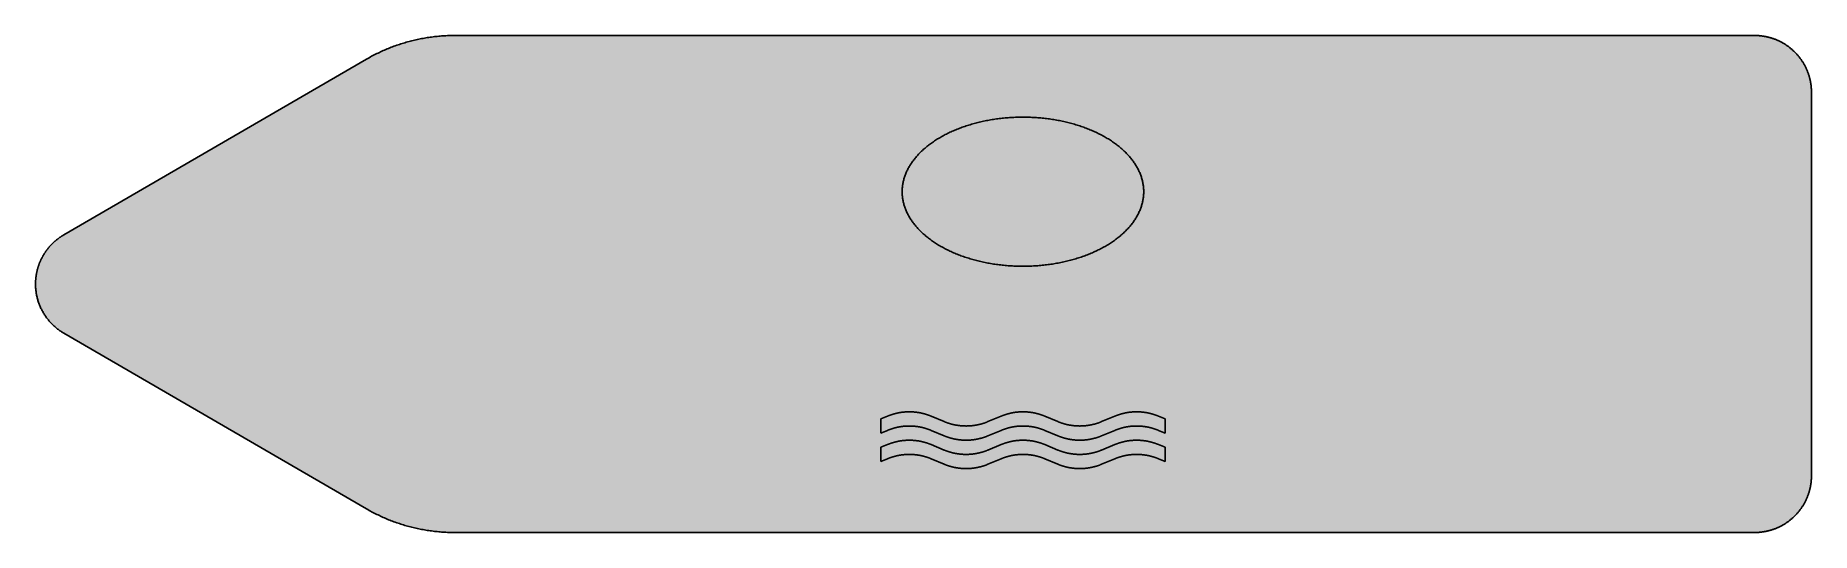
# Model space of a CAD drawing. Header units: millimetres. Extents: x 0 to 441, y 0 to 123.
import ezdxf

# ---------------------------------------------------------------- set-up
doc = ezdxf.new("R2010")
doc.units = ezdxf.units.MM

msp = doc.modelspace()

# ---------------------------------------------------------------- hatches: boundary and pattern name
for color, points in [(40, [(426.8611, 123.4722), (427.035, 123.4694), (427.2102, 123.4669), (427.3855, 123.4618), (427.5607, 123.4542), (427.7335, 123.444), (427.9087, 123.4313), (428.0814, 123.4186), (428.2542, 123.4008), (428.4269, 123.383), (428.5996, 123.3627), (428.7723, 123.3399), (428.9425, 123.317), (429.1152, 123.2891), (429.2854, 123.2611), (429.4556, 123.2306), (429.6258, 123.1976), (429.7959, 123.1621), (429.9636, 123.1265), (430.1312, 123.0859), (430.2989, 123.0452), (430.4665, 123.002), (430.6316, 122.9563), (430.7992, 122.9106), (430.9643, 122.8598), (431.1294, 122.809), (431.292, 122.7557), (431.4546, 122.7023), (431.6171, 122.6439), (431.7797, 122.5855), (431.9397, 122.5245), (432.0997, 122.461), (432.2597, 122.3975), (432.4172, 122.3289), (432.5772, 122.2604), (432.7322, 122.1892), (432.8897, 122.1181), (433.0446, 122.0445), (433.1995, 121.9683), (433.3519, 121.8895), (433.5043, 121.8082), (433.6567, 121.727), (433.8066, 121.6431), (433.9565, 121.5568), (434.1038, 121.4679), (434.2511, 121.379), (434.3984, 121.2875), (434.5432, 121.1961), (434.688, 121.0996), (434.8328, 121.0031), (434.975, 120.904), (435.1147, 120.8049), (435.2544, 120.7008), (435.3941, 120.5992), (435.5313, 120.4925), (435.6684, 120.3858), (435.803, 120.2766), (435.9377, 120.1649), (436.0697, 120.0506), (436.2018, 119.9363), (436.3314, 119.8194), (436.4609, 119.7026), (436.5879, 119.5832), (436.7124, 119.4613), (436.8394, 119.3394), (436.9613, 119.2124), (437.0832, 119.0879), (437.2026, 118.9609), (437.3194, 118.8314), (437.4363, 118.7018), (437.5506, 118.5697), (437.6649, 118.4377), (437.7766, 118.303), (437.8858, 118.1684), (437.9925, 118.0313), (438.0992, 117.8941), (438.2008, 117.7544), (438.3049, 117.6147), (438.404, 117.475), (438.5031, 117.3328), (438.5996, 117.188), (438.6961, 117.0432), (438.7875, 116.8984), (438.879, 116.7511), (438.9679, 116.6038), (439.0568, 116.4565), (439.1431, 116.3066), (439.227, 116.1567), (439.3082, 116.0043), (439.3895, 115.8519), (439.4683, 115.6995), (439.5445, 115.5446), (439.6181, 115.3897), (439.6892, 115.2322), (439.7604, 115.0772), (439.8289, 114.9172), (439.8975, 114.7597), (439.961, 114.5997), (440.0245, 114.4397), (440.0855, 114.2797), (440.1439, 114.1171), (440.2023, 113.9546), (440.2557, 113.792), (440.309, 113.6294), (440.3598, 113.4643), (440.4106, 113.2992), (440.4563, 113.1316), (440.502, 112.9665), (440.5452, 112.7989), (440.5859, 112.6312), (440.6265, 112.4636), (440.6621, 112.2959), (440.6976, 112.1258), (440.7306, 111.9556), (440.7611, 111.7854), (440.7891, 111.6152), (440.817, 111.4425), (440.8399, 111.2723), (440.8627, 111.0996), (440.883, 110.9269), (440.9008, 110.7542), (440.9186, 110.5814), (440.9313, 110.4087), (440.944, 110.2335), (440.9542, 110.0607), (440.9618, 109.8855), (440.9669, 109.7102), (440.9694, 109.535), (440.9719, 109.3597), (440.9722, 14.1111), (440.9694, 13.9344), (440.9669, 13.7592), (440.9618, 13.5839), (440.9542, 13.4112), (440.944, 13.2359), (440.9313, 13.0607), (440.9186, 12.888), (440.9008, 12.7152), (440.883, 12.5425), (440.8627, 12.3698), (440.8399, 12.1971), (440.817, 12.0269), (440.7891, 11.8542), (440.7611, 11.684), (440.7306, 11.5138), (440.6976, 11.3436), (440.6621, 11.176), (440.6265, 11.0058), (440.5859, 10.8382), (440.5452, 10.6705), (440.502, 10.5029), (440.4563, 10.3378), (440.4106, 10.1702), (440.3598, 10.0051), (440.309, 9.8425), (440.2557, 9.6774), (440.2023, 9.5148), (440.1439, 9.3523), (440.0855, 9.1897), (440.0245, 9.0297), (439.961, 8.8697), (439.8975, 8.7097), (439.8289, 8.5522), (439.7604, 8.3947), (439.6892, 8.2372), (439.6181, 8.0797), (439.5445, 7.9248), (439.4683, 7.7699), (439.3895, 7.6175), (439.3082, 7.4651), (439.227, 7.3127), (439.1431, 7.1628), (439.0568, 7.0129), (438.9679, 6.8656), (438.879, 6.7183), (438.7875, 6.571), (438.6961, 6.4262), (438.5996, 6.2814), (438.5031, 6.1366), (438.404, 5.9944), (438.3049, 5.8547), (438.2008, 5.715), (438.0992, 5.5753), (437.9925, 5.4381), (437.8858, 5.301), (437.7766, 5.1664), (437.6649, 5.0317), (437.5506, 4.8997), (437.4363, 4.7676), (437.3194, 4.638), (437.2026, 4.511), (437.0832, 4.3815), (436.9613, 4.257), (436.8394, 4.1326), (436.7124, 4.0081), (436.5879, 3.8862), (436.4609, 3.7668), (436.3314, 3.65), (436.2018, 3.5331), (436.0697, 3.4188), (435.9377, 3.3045), (435.803, 3.1953), (435.6684, 3.0861), (435.5313, 2.9769), (435.3941, 2.8727), (435.2544, 2.7686), (435.1147, 2.6645), (434.975, 2.5654), (434.8328, 2.4663), (434.688, 2.3698), (434.5432, 2.2733), (434.3984, 2.1819), (434.2511, 2.0904), (434.1038, 2.0015), (433.9565, 1.9126), (433.8066, 1.8263), (433.6567, 1.7424), (433.5043, 1.6612), (433.3519, 1.5799), (433.1995, 1.5037), (433.0446, 1.4275), (432.8897, 1.3513), (432.7322, 1.2802), (432.5772, 1.209), (432.4172, 1.1405), (432.2597, 1.0719), (432.0997, 1.0084), (431.9397, 0.9449), (431.7797, 0.8839), (431.6171, 0.8255), (431.4546, 0.7671), (431.292, 0.7137), (431.1294, 0.6604), (430.9643, 0.6096), (430.7992, 0.5588), (430.6316, 0.5131), (430.4665, 0.4674), (430.2989, 0.4242), (430.1312, 0.3835), (429.9636, 0.3454), (429.7959, 0.3073), (429.6258, 0.2718), (429.4556, 0.2388), (429.2854, 0.2083), (429.1152, 0.1803), (428.9425, 0.1524), (428.7723, 0.1295), (428.5996, 0.1067), (428.4269, 0.0864), (428.2542, 0.0686), (428.0814, 0.0508), (427.9087, 0.0381), (427.7335, 0.0254), (427.5607, 0.0152), (427.3855, 0.0076), (427.2102, 0.0025), (427.035, 0), (426.8597, 0), (104.0694, 0), (103.7082, 0), (103.3475, 0.0051), (102.9894, 0.0127), (102.6312, 0.0229), (102.2706, 0.0356), (101.9124, 0.0508), (101.5543, 0.0711), (101.1961, 0.094), (100.838, 0.1168), (100.4824, 0.1448), (100.1243, 0.1778), (99.7687, 0.2108), (99.4131, 0.2464), (99.0575, 0.287), (98.7019, 0.3302), (98.3463, 0.3734), (97.9932, 0.4216), (97.6376, 0.475), (97.2845, 0.5283), (96.9315, 0.5842), (96.581, 0.6452), (96.2279, 0.7061), (95.8774, 0.7722), (95.5269, 0.8407), (95.1763, 0.9119), (94.8284, 0.9855), (94.4804, 1.0617), (94.1324, 1.143), (93.7844, 1.2243), (93.4364, 1.3106), (93.091, 1.3995), (92.7456, 1.4884), (92.4027, 1.5824), (92.0598, 1.6789), (91.7169, 1.778), (91.374, 1.8821), (91.0336, 1.9863), (90.6932, 2.093), (90.3529, 2.2047), (90.0151, 2.319), (89.6772, 2.4333), (89.3394, 2.5527), (89.0041, 2.6746), (88.6689, 2.7991), (88.3361, 2.9261), (88.0034, 3.0556), (87.6706, 3.1877), (87.3404, 3.3249), (87.0102, 3.462), (86.68, 3.6043), (86.3524, 3.7465), (86.0273, 3.8938), (85.6996, 4.0411), (85.377, 4.1935), (85.0519, 4.3485), (84.7293, 4.506), (84.4093, 4.666), (84.0892, 4.8285), (83.7717, 4.9936), (83.4542, 5.1613), (83.1367, 5.3315), (82.8218, 5.5042), (82.5094, 5.682), (82.1969, 5.8598), (7.0556, 49.5155), (6.8504, 49.6341), (6.6497, 49.7561), (6.4516, 49.8831), (6.256, 50.0126), (6.063, 50.1421), (5.8725, 50.2793), (5.6845, 50.4165), (5.4966, 50.5562), (5.3137, 50.6984), (5.1333, 50.8457), (4.9581, 50.9956), (4.7828, 51.1454), (4.6101, 51.3004), (4.4399, 51.4579), (4.2748, 51.6153), (4.1097, 51.7779), (3.9497, 51.943), (3.7922, 52.1106), (3.6347, 52.2783), (3.4823, 52.451), (3.335, 52.6237), (3.1877, 52.8015), (3.0429, 52.9793), (2.9032, 53.1597), (2.7661, 53.3425), (2.6314, 53.528), (2.4994, 53.7134), (2.3724, 53.9039), (2.2454, 54.0944), (2.1234, 54.2874), (2.0041, 54.483), (1.8898, 54.6786), (1.778, 54.8792), (1.6662, 55.0799), (1.5621, 55.2806), (1.458, 55.4863), (1.3589, 55.6895), (1.2624, 55.8978), (1.1684, 56.1061), (1.0795, 56.3169), (0.9931, 56.5302), (0.9119, 56.7436), (0.8306, 56.957), (0.7569, 57.1754), (0.6833, 57.3913), (0.6147, 57.6123), (0.5486, 57.8307), (0.4877, 58.0542), (0.4293, 58.2752), (0.3734, 58.4987), (0.3226, 58.7248), (0.2769, 58.9509), (0.2311, 59.1795), (0.193, 59.4055), (0.1549, 59.6367), (0.1219, 59.8653), (0.094, 60.0964), (0.0686, 60.3275), (0.0483, 60.5612), (0.0305, 60.7949), (0.0152, 61.0286), (0.0076, 61.2623), (0, 61.4985), (0, 61.7347), (0, 61.8515), (0, 61.9658), (0.0025, 62.0827), (0.0076, 62.1995), (0.0102, 62.3138), (0.0152, 62.4307), (0.0229, 62.545), (0.0279, 62.6618), (0.0381, 62.7761), (0.0457, 62.8929), (0.0559, 63.0072), (0.066, 63.1215), (0.0787, 63.2358), (0.0914, 63.3527), (0.1041, 63.467), (0.1194, 63.5813), (0.1346, 63.6956), (0.1524, 63.8099), (0.1702, 63.9242), (0.188, 64.0359), (0.2057, 64.1502), (0.2261, 64.2645), (0.2489, 64.3763), (0.2692, 64.4906), (0.2921, 64.6024), (0.3175, 64.7167), (0.3429, 64.8284), (0.3683, 64.9402), (0.3937, 65.0519), (0.4216, 65.1637), (0.4496, 65.2755), (0.4801, 65.3872), (0.5105, 65.499), (0.541, 65.6082), (0.574, 65.72), (0.6071, 65.8292), (0.6401, 65.9409), (0.6756, 66.0502), (0.7112, 66.1594), (0.7468, 66.2686), (0.7849, 66.3778), (0.823, 66.487), (0.8611, 66.5937), (0.9017, 66.7029), (0.9423, 66.8096), (0.9855, 66.9163), (1.0287, 67.0255), (1.0719, 67.1322), (1.1151, 67.2389), (1.1608, 67.343), (1.2065, 67.4497), (1.2548, 67.5538), (1.303, 67.6605), (1.3513, 67.7647), (1.4021, 67.8688), (1.4529, 67.9729), (1.5037, 68.0771), (1.557, 68.1787), (1.6104, 68.2828), (1.6637, 68.3844), (1.7196, 68.486), (1.7755, 68.5876), (1.8313, 68.6892), (1.8898, 68.7908), (1.9482, 68.8899), (2.0066, 68.9915), (2.0676, 69.0905), (2.1285, 69.1896), (2.1895, 69.2861), (2.253, 69.3852), (2.3139, 69.4817), (2.38, 69.5782), (2.4435, 69.6722), (2.5095, 69.7687), (2.5756, 69.8627), (2.6416, 69.9567), (2.7102, 70.0507), (2.7788, 70.1446), (2.8473, 70.2361), (2.9185, 70.3275), (2.987, 70.419), (3.0582, 70.5104), (3.1318, 70.5993), (3.2029, 70.6907), (3.2766, 70.7771), (3.3528, 70.866), (3.4265, 70.9549), (3.5027, 71.0413), (3.5789, 71.1276), (3.6551, 71.214), (3.7338, 71.2978), (3.8125, 71.3816), (3.8913, 71.4654), (3.97, 71.5493), (4.0513, 71.6305), (4.1326, 71.7118), (4.2139, 71.7931), (4.2951, 71.8744), (4.379, 71.9531), (4.4628, 72.0319), (4.5466, 72.1106), (4.633, 72.1893), (4.7168, 72.2655), (4.8031, 72.3417), (4.8895, 72.4179), (4.9784, 72.4941), (5.0673, 72.5678), (5.1562, 72.6415), (5.2451, 72.7126), (5.334, 72.7862), (5.4254, 72.8574), (5.5169, 72.9285), (5.6083, 72.9971), (5.6998, 73.0656), (5.7937, 73.1342), (5.8877, 73.2028), (5.9817, 73.2688), (6.0757, 73.3349), (6.1722, 73.4009), (6.2662, 73.467), (6.3627, 73.5305), (6.4618, 73.594), (6.5583, 73.6549), (6.6573, 73.7159), (6.7539, 73.7768), (6.8555, 73.8378), (6.9545, 73.8962), (7.0536, 73.9546), (82.1972, 117.6115), (82.5094, 117.79), (82.8218, 117.9652), (83.1367, 118.1379), (83.4542, 118.3081), (83.7717, 118.4758), (84.0892, 118.6409), (84.4093, 118.8034), (84.7293, 118.9634), (85.0519, 119.1209), (85.377, 119.2759), (85.6996, 119.4283), (86.0273, 119.5756), (86.3524, 119.7229), (86.68, 119.8677), (87.0102, 120.0074), (87.3404, 120.1445), (87.6706, 120.2817), (88.0034, 120.4138), (88.3361, 120.5433), (88.6689, 120.6703), (89.0041, 120.7948), (89.3394, 120.9167), (89.6772, 121.0361), (90.0151, 121.1529), (90.3529, 121.2647), (90.6932, 121.3764), (91.0336, 121.4831), (91.374, 121.5873), (91.7169, 121.6914), (92.0598, 121.7905), (92.4027, 121.887), (92.7456, 121.981), (93.091, 122.0724), (93.4364, 122.1588), (93.7844, 122.2451), (94.1324, 122.3264), (94.4804, 122.4077), (94.8284, 122.4839), (95.1763, 122.5575), (95.5269, 122.6287), (95.8774, 122.6972), (96.2279, 122.7633), (96.581, 122.8242), (96.9315, 122.8852), (97.2845, 122.9411), (97.6376, 122.997), (97.9932, 123.0478), (98.3463, 123.096), (98.7019, 123.1392), (99.0575, 123.1824), (99.4131, 123.223), (99.7687, 123.2586), (100.1243, 123.2916), (100.4824, 123.3246), (100.838, 123.3526), (101.1961, 123.3754), (101.5543, 123.3983), (101.9124, 123.4186), (102.2706, 123.4338), (102.6312, 123.4465), (102.9894, 123.4567), (103.3475, 123.4643), (103.7082, 123.4694), (104.0689, 123.4719)]), (30, [(275.1667, 84.6667), (275.1633, 84.8944), (275.1557, 85.1256), (275.1455, 85.3542), (275.1277, 85.5828), (275.1074, 85.8114), (275.082, 86.04), (275.0541, 86.2686), (275.0185, 86.4946), (274.9804, 86.7232), (274.9372, 86.9493), (274.889, 87.1753), (274.8356, 87.3989), (274.7797, 87.6249), (274.7188, 87.8484), (274.6527, 88.072), (274.5842, 88.2955), (274.5105, 88.5165), (274.4318, 88.74), (274.3479, 88.9584), (274.2616, 89.1794), (274.1701, 89.3978), (274.0736, 89.6163), (273.9746, 89.8347), (273.8679, 90.0506), (273.7612, 90.2665), (273.6469, 90.4824), (273.5301, 90.6958), (273.4081, 90.9091), (273.2837, 91.1225), (273.1541, 91.3333), (273.0195, 91.5441), (272.8824, 91.7524), (272.7401, 91.9607), (272.5953, 92.169), (272.4455, 92.3747), (272.2905, 92.5779), (272.1305, 92.7837), (271.9705, 92.9843), (271.8029, 93.1875), (271.6327, 93.3856), (271.4574, 93.5863), (271.2796, 93.7819), (271.0967, 93.98), (270.9113, 94.1756), (270.7208, 94.3686), (270.5278, 94.5617), (270.3297, 94.7522), (270.1265, 94.9401), (269.9207, 95.1281), (269.7124, 95.316), (269.4991, 95.5015), (269.2806, 95.6843), (269.0597, 95.8672), (268.8361, 96.0476), (268.6075, 96.2254), (268.3739, 96.4032), (268.1376, 96.5784), (267.8989, 96.7537), (267.655, 96.9264), (267.4087, 97.0966), (267.1572, 97.2668), (266.9032, 97.4319), (266.6441, 97.5995), (266.3825, 97.7621), (266.1183, 97.9246), (265.8491, 98.0846), (265.5799, 98.2396), (265.3055, 98.3945), (265.0287, 98.5469), (264.7493, 98.6993), (264.4673, 98.8466), (264.1829, 98.9914), (263.8958, 99.1362), (263.6063, 99.2759), (263.3142, 99.4156), (263.0195, 99.5528), (262.7224, 99.6874), (262.4226, 99.8195), (262.1204, 99.949), (261.8156, 100.076), (261.5082, 100.2005), (261.2009, 100.3224), (260.8885, 100.4418), (260.5761, 100.5586), (260.2586, 100.6729), (259.9411, 100.7872), (259.621, 100.8964), (259.2984, 101.0056), (258.9759, 101.1098), (258.6507, 101.2114), (258.3205, 101.313), (257.9929, 101.4095), (257.6601, 101.506), (257.3274, 101.5975), (256.9921, 101.6889), (256.6543, 101.7778), (256.3165, 101.8616), (255.9761, 101.9454), (255.6332, 102.0242), (255.2903, 102.1029), (254.9449, 102.1766), (254.5969, 102.2477), (254.2489, 102.3188), (253.9009, 102.3849), (253.5504, 102.4509), (253.1974, 102.5119), (252.8443, 102.5703), (252.4887, 102.6287), (252.1331, 102.682), (251.775, 102.7328), (251.4168, 102.7811), (251.0561, 102.8268), (250.6955, 102.87), (250.3348, 102.9106), (249.9716, 102.9487), (249.6083, 102.9843), (249.2426, 103.0148), (248.8768, 103.0453), (248.5111, 103.0707), (248.1428, 103.0961), (247.7745, 103.1164), (247.4062, 103.1342), (247.0353, 103.1519), (246.667, 103.1646), (246.2962, 103.1723), (245.9228, 103.1799), (245.552, 103.185), (245.1786, 103.1875), (244.8077, 103.185), (244.4344, 103.1799), (244.0635, 103.1723), (243.6927, 103.1646), (243.3218, 103.1519), (242.9535, 103.1342), (242.5827, 103.1164), (242.2144, 103.0961), (241.8486, 103.0707), (241.4829, 103.0453), (241.1171, 103.0148), (240.7514, 102.9843), (240.3881, 102.9487), (240.0249, 102.9106), (239.6617, 102.87), (239.301, 102.8268), (238.9429, 102.7811), (238.5847, 102.7328), (238.2266, 102.682), (237.871, 102.6287), (237.5154, 102.5703), (237.1623, 102.5119), (236.8093, 102.4509), (236.4588, 102.3849), (236.1082, 102.3188), (235.7603, 102.2477), (235.4148, 102.1766), (235.0694, 102.1029), (234.7239, 102.0242), (234.3836, 101.9454), (234.0432, 101.8616), (233.7029, 101.7778), (233.3676, 101.6889), (233.0323, 101.5975), (232.6996, 101.506), (232.3668, 101.4095), (232.0366, 101.313), (231.709, 101.2114), (231.3838, 101.1098), (231.0587, 101.0056), (230.7361, 100.8964), (230.4161, 100.7872), (230.0986, 100.6729), (229.7836, 100.5586), (229.4712, 100.4418), (229.1588, 100.3224), (228.8489, 100.2005), (228.5416, 100.076), (228.2393, 99.949), (227.9371, 99.8195), (227.6373, 99.6874), (227.3402, 99.5528), (227.0455, 99.4156), (226.7509, 99.2759), (226.4613, 99.1362), (226.1743, 98.9914), (225.8898, 98.8466), (225.6079, 98.6993), (225.3285, 98.5469), (225.0542, 98.3945), (224.7798, 98.2396), (224.5081, 98.0846), (224.2414, 97.9246), (223.9747, 97.7621), (223.713, 97.5995), (223.4565, 97.4319), (223.2, 97.2668), (222.951, 97.0966), (222.7021, 96.9264), (222.4608, 96.7537), (222.2195, 96.5784), (221.9833, 96.4032), (221.7522, 96.2254), (221.5236, 96.0476), (221.2975, 95.8672), (221.0765, 95.6843), (220.8606, 95.5015), (220.6473, 95.316), (220.4364, 95.1281), (220.2307, 94.9401), (220.03, 94.7522), (219.8319, 94.5617), (219.6363, 94.3686), (219.4484, 94.1756), (219.2604, 93.98), (219.0775, 93.7819), (218.8997, 93.5863), (218.727, 93.3856), (218.5543, 93.1875), (218.3892, 92.9843), (218.2266, 92.7837), (218.0692, 92.5779), (217.9142, 92.3747), (217.7644, 92.169), (217.617, 91.9607), (217.4748, 91.7524), (217.3376, 91.5441), (217.203, 91.3333), (217.0735, 91.1225), (216.949, 90.9091), (216.8271, 90.6958), (216.7103, 90.4824), (216.5985, 90.2665), (216.4893, 90.0506), (216.3851, 89.8347), (216.2861, 89.6163), (216.1896, 89.3978), (216.0981, 89.1794), (216.0092, 88.9584), (215.9279, 88.74), (215.8492, 88.5165), (215.7755, 88.2955), (215.7044, 88.072), (215.6384, 87.8484), (215.5774, 87.6249), (215.5215, 87.3989), (215.4707, 87.1753), (215.4225, 86.9493), (215.3793, 86.7232), (215.3387, 86.4946), (215.3056, 86.2686), (215.2752, 86.04), (215.2498, 85.8114), (215.2294, 85.5828), (215.2142, 85.3542), (215.2015, 85.1256), (215.1964, 84.8944), (215.1939, 84.6658), (215.1964, 84.4347), (215.2015, 84.2061), (215.2142, 83.9749), (215.2294, 83.7463), (215.2498, 83.5177), (215.2752, 83.2891), (215.3056, 83.0631), (215.3387, 82.8345), (215.3793, 82.6084), (215.4225, 82.3824), (215.4707, 82.1563), (215.5215, 81.9302), (215.5774, 81.7067), (215.6384, 81.4807), (215.7044, 81.2571), (215.7755, 81.0362), (215.8492, 80.8126), (215.9279, 80.5917), (216.0092, 80.3707), (216.0981, 80.1522), (216.1896, 79.9313), (216.2861, 79.7128), (216.3851, 79.4969), (216.4893, 79.2785), (216.5985, 79.0626), (216.7103, 78.8492), (216.8271, 78.6333), (216.949, 78.42), (217.0735, 78.2091), (217.203, 77.9983), (217.3376, 77.7875), (217.4748, 77.5792), (217.617, 77.3709), (217.7644, 77.1627), (217.9142, 76.9569), (218.0692, 76.7512), (218.2266, 76.548), (218.3892, 76.3448), (218.5543, 76.1441), (218.727, 75.9435), (218.8997, 75.7453), (219.0775, 75.5472), (219.2604, 75.3516), (219.4484, 75.1561), (219.6363, 74.963), (219.8319, 74.77), (220.03, 74.5795), (220.2307, 74.389), (220.4364, 74.201), (220.6473, 74.0156), (220.8606, 73.8302), (221.0765, 73.6473), (221.2975, 73.4644), (221.5236, 73.2841), (221.7522, 73.1037), (221.9833, 72.9285), (222.2195, 72.7507), (222.4608, 72.578), (222.7021, 72.4052), (222.951, 72.2351), (223.2, 72.0649), (223.4565, 71.8972), (223.713, 71.7321), (223.9747, 71.5696), (224.2414, 71.407), (224.5081, 71.247), (224.7798, 71.0895), (225.0542, 70.9346), (225.3285, 70.7822), (225.6079, 70.6323), (225.8898, 70.485), (226.1743, 70.3377), (226.4613, 70.1954), (226.7509, 70.0532), (227.0455, 69.916), (227.3402, 69.7789), (227.6373, 69.6443), (227.9371, 69.5122), (228.2393, 69.3826), (228.5416, 69.2556), (228.8489, 69.1312), (229.1588, 69.0093), (229.4712, 68.8899), (229.7836, 68.7705), (230.0986, 68.6562), (230.4161, 68.5444), (230.7361, 68.4327), (231.0587, 68.326), (231.3838, 68.2219), (231.709, 68.1177), (232.0366, 68.0187), (232.3668, 67.9196), (232.6996, 67.8256), (233.0323, 67.7316), (233.3676, 67.6427), (233.7029, 67.5538), (234.0432, 67.47), (234.3836, 67.3862), (234.7239, 67.3075), (235.0694, 67.2287), (235.4148, 67.1551), (235.7603, 67.0814), (236.1082, 67.0128), (236.4588, 66.9442), (236.8093, 66.8807), (237.1623, 66.8198), (237.5154, 66.7588), (237.871, 66.7029), (238.2266, 66.6496), (238.5847, 66.5988), (238.9429, 66.5505), (239.301, 66.5048), (239.6617, 66.4616), (240.0249, 66.421), (240.3881, 66.3829), (240.7514, 66.3473), (241.1171, 66.3143), (241.4829, 66.2864), (241.8486, 66.2584), (242.2144, 66.2356), (242.5827, 66.2153), (242.9535, 66.1949), (243.3218, 66.1797), (243.6927, 66.167), (244.0635, 66.1568), (244.4344, 66.1492), (244.8077, 66.1467), (245.1786, 66.1441), (245.552, 66.1467), (245.9228, 66.1492), (246.2962, 66.1568), (246.667, 66.167), (247.0353, 66.1797), (247.4062, 66.1949), (247.7745, 66.2153), (248.1428, 66.2356), (248.5111, 66.2584), (248.8768, 66.2864), (249.2426, 66.3143), (249.6083, 66.3473), (249.9716, 66.3829), (250.3348, 66.421), (250.6955, 66.4616), (251.0561, 66.5048), (251.4168, 66.5505), (251.775, 66.5988), (252.1331, 66.6496), (252.4887, 66.7029), (252.8443, 66.7588), (253.1974, 66.8198), (253.5504, 66.8807), (253.9009, 66.9442), (254.2489, 67.0128), (254.5969, 67.0814), (254.9449, 67.1551), (255.2903, 67.2287), (255.6332, 67.3075), (255.9761, 67.3862), (256.3165, 67.47), (256.6543, 67.5538), (256.9921, 67.6427), (257.3274, 67.7316), (257.6601, 67.8256), (257.9929, 67.9196), (258.3205, 68.0187), (258.6507, 68.1177), (258.9759, 68.2219), (259.2984, 68.326), (259.621, 68.4327), (259.9411, 68.5444), (260.2586, 68.6562), (260.5761, 68.7705), (260.8885, 68.8899), (261.2009, 69.0093), (261.5082, 69.1312), (261.8156, 69.2556), (262.1204, 69.3826), (262.4226, 69.5122), (262.7224, 69.6443), (263.0195, 69.7789), (263.3142, 69.916), (263.6063, 70.0532), (263.8958, 70.1954), (264.1829, 70.3377), (264.4673, 70.485), (264.7493, 70.6323), (265.0287, 70.7822), (265.3055, 70.9346), (265.5799, 71.0895), (265.8491, 71.247), (266.1183, 71.407), (266.3825, 71.5696), (266.6441, 71.7321), (266.9032, 71.8972), (267.1572, 72.0649), (267.4087, 72.2351), (267.655, 72.4052), (267.8989, 72.578), (268.1376, 72.7507), (268.3739, 72.9285), (268.6075, 73.1037), (268.8361, 73.2841), (269.0597, 73.4644), (269.2806, 73.6473), (269.4991, 73.8302), (269.7124, 74.0156), (269.9207, 74.201), (270.1265, 74.389), (270.3297, 74.5795), (270.5278, 74.77), (270.7208, 74.963), (270.9113, 75.1561), (271.0967, 75.3516), (271.2796, 75.5472), (271.4574, 75.7453), (271.6327, 75.9435), (271.8029, 76.1441), (271.9705, 76.3448), (272.1305, 76.548), (272.2905, 76.7512), (272.4455, 76.9569), (272.5953, 77.1627), (272.7401, 77.3709), (272.8824, 77.5792), (273.0195, 77.7875), (273.1541, 77.9983), (273.2837, 78.2091), (273.4081, 78.42), (273.5301, 78.6333), (273.6469, 78.8492), (273.7612, 79.0626), (273.8679, 79.2785), (273.9746, 79.4969), (274.0736, 79.7128), (274.1701, 79.9313), (274.2616, 80.1522), (274.3479, 80.3707), (274.4318, 80.5917), (274.5105, 80.8126), (274.5842, 81.0362), (274.6527, 81.2571), (274.7188, 81.4807), (274.7797, 81.7067), (274.8356, 81.9302), (274.889, 82.1563), (274.9372, 82.3824), (274.9804, 82.6084), (275.0185, 82.8345), (275.0541, 83.0631), (275.082, 83.2891), (275.1074, 83.5177), (275.1277, 83.7463), (275.1455, 83.9749), (275.1557, 84.2061), (275.1633, 84.4347), (275.1658, 84.6658)]), (144, [(209.9028, 24.6944), (211.5316, 25.3725), (211.6099, 25.4051), (211.6912, 25.4381), (211.7725, 25.4686), (211.8538, 25.5016), (211.9351, 25.5321), (212.0163, 25.5626), (212.1002, 25.593), (212.1814, 25.6235), (212.2627, 25.654), (212.344, 25.6819), (212.4278, 25.7099), (212.5091, 25.7378), (212.5929, 25.7658), (212.6767, 25.7912), (212.758, 25.8166), (212.8418, 25.842), (212.9257, 25.8674), (213.0095, 25.8928), (213.0933, 25.9182), (213.1746, 25.941), (213.2584, 25.9639), (213.3448, 25.9867), (213.4286, 26.0071), (213.5124, 26.0299), (213.5962, 26.0502), (213.68, 26.0706), (213.7664, 26.0909), (213.8502, 26.1112), (213.934, 26.129), (214.0204, 26.1468), (214.1042, 26.1645), (214.1906, 26.1823), (214.2744, 26.2001), (214.3608, 26.2153), (214.4471, 26.2306), (214.5309, 26.2458), (214.6173, 26.2611), (214.7037, 26.2763), (214.79, 26.289), (214.8738, 26.3017), (214.9602, 26.3144), (215.0466, 26.3271), (215.1329, 26.3398), (215.2193, 26.35), (215.3056, 26.3601), (215.392, 26.3703), (215.4784, 26.3804), (215.5647, 26.3881), (215.6511, 26.3957), (215.7374, 26.4033), (215.8238, 26.4109), (215.9127, 26.4185), (215.9991, 26.4236), (216.0854, 26.4312), (216.1718, 26.4363), (216.2607, 26.4389), (216.347, 26.4439), (216.4334, 26.4465), (216.5198, 26.4516), (216.6087, 26.4516), (216.695, 26.4541), (216.7814, 26.4566), (216.8703, 26.4566), (216.9566, 26.4566), (217.0455, 26.4566), (217.1319, 26.4566), (217.2183, 26.4541), (217.3072, 26.4516), (217.3935, 26.4516), (217.4799, 26.4465), (217.5688, 26.4439), (217.6551, 26.4389), (217.7415, 26.4363), (217.8279, 26.4312), (217.9142, 26.4236), (218.0031, 26.4185), (218.0895, 26.4109), (218.1758, 26.4033), (218.2622, 26.3957), (218.3486, 26.3881), (218.4349, 26.3804), (218.5213, 26.3703), (218.6076, 26.3601), (218.694, 26.35), (218.7804, 26.3398), (218.8667, 26.3271), (218.9531, 26.3144), (219.0394, 26.3017), (219.1258, 26.289), (219.2122, 26.2763), (219.296, 26.2611), (219.3823, 26.2458), (219.4687, 26.2306), (219.5525, 26.2153), (219.6389, 26.2001), (219.7252, 26.1823), (219.8091, 26.1645), (219.8954, 26.1468), (219.9792, 26.129), (220.0631, 26.1112), (220.1494, 26.0909), (220.2332, 26.0706), (220.3171, 26.0502), (220.4034, 26.0299), (220.4872, 26.0071), (220.5711, 25.9867), (220.6549, 25.9639), (220.7387, 25.941), (220.8225, 25.9182), (220.9063, 25.8928), (220.9902, 25.8674), (221.0714, 25.842), (221.1553, 25.8166), (221.2391, 25.7912), (221.3204, 25.7658), (221.4042, 25.7378), (221.4855, 25.7099), (221.5693, 25.6819), (221.6506, 25.654), (221.7344, 25.6235), (221.8157, 25.593), (221.8969, 25.5626), (221.9782, 25.5321), (222.0595, 25.5016), (222.1408, 25.4686), (222.2221, 25.4381), (222.3033, 25.4051), (222.3846, 25.3721), (225.6427, 24.0164), (225.7222, 23.9827), (225.8035, 23.9497), (225.8847, 23.9166), (225.966, 23.8836), (226.0473, 23.8531), (226.1286, 23.8227), (226.2099, 23.7922), (226.2911, 23.7617), (226.375, 23.7338), (226.4562, 23.7058), (226.5375, 23.6753), (226.6213, 23.6499), (226.7026, 23.622), (226.7864, 23.5941), (226.8703, 23.5687), (226.9541, 23.5433), (227.0354, 23.5179), (227.1192, 23.4925), (227.203, 23.4696), (227.2868, 23.4467), (227.3706, 23.4239), (227.4545, 23.401), (227.5383, 23.3782), (227.6221, 23.3578), (227.7085, 23.335), (227.7923, 23.3147), (227.8761, 23.2943), (227.9599, 23.2766), (228.0463, 23.2562), (228.1301, 23.2385), (228.2165, 23.2207), (228.3003, 23.2029), (228.3866, 23.1877), (228.4705, 23.1699), (228.5568, 23.1546), (228.6432, 23.1394), (228.7295, 23.1242), (228.8134, 23.1115), (228.8997, 23.0962), (228.9861, 23.0835), (229.0724, 23.0708), (229.1588, 23.0581), (229.2452, 23.048), (229.3315, 23.0378), (229.4179, 23.0251), (229.5042, 23.0175), (229.5906, 23.0073), (229.677, 22.9972), (229.7633, 22.9895), (229.8497, 22.9819), (229.936, 22.9743), (230.0224, 22.9692), (230.1088, 22.9616), (230.1977, 22.9565), (230.284, 22.9514), (230.3704, 22.9464), (230.4567, 22.9413), (230.5456, 22.9387), (230.632, 22.9362), (230.7184, 22.9337), (230.8073, 22.9311), (230.8936, 22.9311), (230.98, 22.9286), (231.0689, 22.9286), (231.1552, 22.9286), (231.2416, 22.9311), (231.3305, 22.9311), (231.4169, 22.9337), (231.5032, 22.9362), (231.5921, 22.9387), (231.6785, 22.9413), (231.7648, 22.9464), (231.8537, 22.9514), (231.9401, 22.9565), (232.0265, 22.9616), (232.1128, 22.9692), (232.1992, 22.9743), (232.2881, 22.9819), (232.3744, 22.9895), (232.4608, 22.9972), (232.5472, 23.0073), (232.6335, 23.0175), (232.7199, 23.0251), (232.8062, 23.0378), (232.8926, 23.048), (232.979, 23.0581), (233.0653, 23.0708), (233.1517, 23.0835), (233.2355, 23.0962), (233.3219, 23.1115), (233.4082, 23.1242), (233.4946, 23.1394), (233.5784, 23.1546), (233.6648, 23.1699), (233.7511, 23.1877), (233.8349, 23.2029), (233.9213, 23.2207), (234.0051, 23.2385), (234.0915, 23.2562), (234.1753, 23.2766), (234.2591, 23.2943), (234.3455, 23.3147), (234.4293, 23.335), (234.5131, 23.3578), (234.5969, 23.3782), (234.6808, 23.401), (234.7646, 23.4239), (234.8484, 23.4467), (234.9322, 23.4696), (235.016, 23.4925), (235.0999, 23.5179), (235.1837, 23.5433), (235.2675, 23.5687), (235.3488, 23.5941), (235.4326, 23.622), (235.5164, 23.6499), (235.5977, 23.6753), (235.679, 23.7058), (235.7628, 23.7338), (235.8441, 23.7617), (235.9254, 23.7922), (236.0092, 23.8227), (236.0905, 23.8531), (236.1717, 23.8836), (236.253, 23.9166), (236.3343, 23.9497), (236.413, 23.9827), (236.4943, 24.0157), (239.7538, 25.3725), (239.8344, 25.4051), (239.9132, 25.4381), (239.9944, 25.4686), (240.0757, 25.5016), (240.157, 25.5321), (240.2383, 25.5626), (240.3221, 25.593), (240.4034, 25.6235), (240.4847, 25.654), (240.5685, 25.6819), (240.6498, 25.7099), (240.731, 25.7378), (240.8149, 25.7658), (240.8987, 25.7912), (240.98, 25.8166), (241.0638, 25.842), (241.1476, 25.8674), (241.2314, 25.8928), (241.3152, 25.9182), (241.3991, 25.941), (241.4829, 25.9639), (241.5667, 25.9867), (241.6505, 26.0071), (241.7343, 26.0299), (241.8182, 26.0502), (241.902, 26.0706), (241.9883, 26.0909), (242.0722, 26.1112), (242.156, 26.129), (242.2423, 26.1468), (242.3262, 26.1645), (242.4125, 26.1823), (242.4963, 26.2001), (242.5827, 26.2153), (242.6691, 26.2306), (242.7529, 26.2458), (242.8392, 26.2611), (242.9256, 26.2763), (243.012, 26.289), (243.0958, 26.3017), (243.1821, 26.3144), (243.2685, 26.3271), (243.3549, 26.3398), (243.4412, 26.35), (243.5276, 26.3601), (243.6139, 26.3703), (243.7003, 26.3804), (243.7867, 26.3881), (243.873, 26.3957), (243.9594, 26.4033), (244.0483, 26.4109), (244.1346, 26.4185), (244.221, 26.4236), (244.3074, 26.4312), (244.3937, 26.4363), (244.4826, 26.4389), (244.569, 26.4439), (244.6553, 26.4465), (244.7442, 26.4516), (244.8306, 26.4516), (244.917, 26.4541), (245.0059, 26.4566), (245.0922, 26.4566), (245.1786, 26.4566), (245.2675, 26.4566), (245.3538, 26.4566), (245.4402, 26.4541), (245.5291, 26.4516), (245.6155, 26.4516), (245.7018, 26.4465), (245.7907, 26.4439), (245.8771, 26.4389), (245.9634, 26.4363), (246.0498, 26.4312), (246.1387, 26.4236), (246.2251, 26.4185), (246.3114, 26.4109), (246.3978, 26.4033), (246.4841, 26.3957), (246.5705, 26.3881), (246.6569, 26.3804), (246.7432, 26.3703), (246.8296, 26.3601), (246.9159, 26.35), (247.0023, 26.3398), (247.0887, 26.3271), (247.175, 26.3144), (247.2614, 26.3017), (247.3477, 26.289), (247.4341, 26.2763), (247.5179, 26.2611), (247.6043, 26.2458), (247.6906, 26.2306), (247.777, 26.2153), (247.8608, 26.2001), (247.9472, 26.1823), (248.031, 26.1645), (248.1174, 26.1468), (248.2012, 26.129), (248.2875, 26.1112), (248.3714, 26.0909), (248.4552, 26.0706), (248.539, 26.0502), (248.6254, 26.0299), (248.7092, 26.0071), (248.793, 25.9867), (248.8768, 25.9639), (248.9606, 25.941), (249.0445, 25.9182), (249.1283, 25.8928), (249.2121, 25.8674), (249.2934, 25.842), (249.3772, 25.8166), (249.461, 25.7912), (249.5448, 25.7658), (249.6261, 25.7378), (249.7099, 25.7099), (249.7912, 25.6819), (249.8725, 25.654), (249.9563, 25.6235), (250.0376, 25.593), (250.1189, 25.5626), (250.2002, 25.5321), (250.2814, 25.5016), (250.3627, 25.4686), (250.444, 25.4381), (250.5253, 25.4051), (250.6066, 25.3721), (253.8649, 24.0164), (253.9441, 23.9827), (254.0254, 23.9497), (254.1067, 23.9166), (254.188, 23.8836), (254.2692, 23.8531), (254.3505, 23.8227), (254.4318, 23.7922), (254.5131, 23.7617), (254.5969, 23.7338), (254.6782, 23.7058), (254.762, 23.6753), (254.8433, 23.6499), (254.9271, 23.622), (255.0084, 23.5941), (255.0922, 23.5687), (255.176, 23.5433), (255.2573, 23.5179), (255.3411, 23.4925), (255.4249, 23.4696), (255.5088, 23.4467), (255.5926, 23.4239), (255.6764, 23.401), (255.7602, 23.3782), (255.844, 23.3578), (255.9304, 23.335), (256.0142, 23.3147), (256.098, 23.2943), (256.1844, 23.2766), (256.2682, 23.2562), (256.352, 23.2385), (256.4384, 23.2207), (256.5222, 23.2029), (256.6086, 23.1877), (256.6949, 23.1699), (256.7788, 23.1546), (256.8651, 23.1394), (256.9515, 23.1242), (257.0353, 23.1115), (257.1217, 23.0962), (257.208, 23.0835), (257.2944, 23.0708), (257.3807, 23.0581), (257.4671, 23.048), (257.5535, 23.0378), (257.6398, 23.0251), (257.7262, 23.0175), (257.8125, 23.0073), (257.8989, 22.9972), (257.9853, 22.9895), (258.0716, 22.9819), (258.158, 22.9743), (258.2443, 22.9692), (258.3332, 22.9616), (258.4196, 22.9565), (258.506, 22.9514), (258.5923, 22.9464), (258.6787, 22.9413), (258.7676, 22.9387), (258.8539, 22.9362), (258.9403, 22.9337), (259.0292, 22.9311), (259.1156, 22.9311), (259.2019, 22.9286), (259.2908, 22.9286), (259.3772, 22.9286), (259.4661, 22.9311), (259.5524, 22.9311), (259.6388, 22.9337), (259.7277, 22.9362), (259.8141, 22.9387), (259.9004, 22.9413), (259.9868, 22.9464), (260.0757, 22.9514), (260.162, 22.9565), (260.2484, 22.9616), (260.3348, 22.9692), (260.4237, 22.9743), (260.51, 22.9819), (260.5964, 22.9895), (260.6827, 22.9972), (260.7691, 23.0073), (260.8555, 23.0175), (260.9418, 23.0251), (261.0282, 23.0378), (261.1145, 23.048), (261.2009, 23.0581), (261.2873, 23.0708), (261.3736, 23.0835), (261.4574, 23.0962), (261.5438, 23.1115), (261.6302, 23.1242), (261.7165, 23.1394), (261.8003, 23.1546), (261.8867, 23.1699), (261.9731, 23.1877), (262.0569, 23.2029), (262.1432, 23.2207), (262.2271, 23.2385), (262.3134, 23.2562), (262.3972, 23.2766), (262.4811, 23.2943), (262.5674, 23.3147), (262.6512, 23.335), (262.7351, 23.3578), (262.8189, 23.3782), (262.9027, 23.401), (262.9891, 23.4239), (263.0729, 23.4467), (263.1542, 23.4696), (263.238, 23.4925), (263.3218, 23.5179), (263.4056, 23.5433), (263.4894, 23.5687), (263.5707, 23.5941), (263.6545, 23.622), (263.7384, 23.6499), (263.8196, 23.6753), (263.9035, 23.7058), (263.9847, 23.7338), (264.066, 23.7617), (264.1473, 23.7922), (264.2311, 23.8227), (264.3124, 23.8531), (264.3937, 23.8836), (264.475, 23.9166), (264.5562, 23.9497), (264.6375, 23.9827), (264.7163, 24.0157), (267.976, 25.3725), (268.0564, 25.4051), (268.1351, 25.4381), (268.2164, 25.4686), (268.2977, 25.5016), (268.3789, 25.5321), (268.4628, 25.5626), (268.544, 25.593), (268.6253, 25.6235), (268.7066, 25.654), (268.7904, 25.6819), (268.8717, 25.7099), (268.9555, 25.7378), (269.0368, 25.7658), (269.1206, 25.7912), (269.2019, 25.8166), (269.2857, 25.842), (269.3695, 25.8674), (269.4534, 25.8928), (269.5372, 25.9182), (269.621, 25.941), (269.7048, 25.9639), (269.7886, 25.9867), (269.8725, 26.0071), (269.9563, 26.0299), (270.0401, 26.0502), (270.1239, 26.0706), (270.2103, 26.0909), (270.2941, 26.1112), (270.3805, 26.129), (270.4643, 26.1468), (270.5481, 26.1645), (270.6345, 26.1823), (270.7208, 26.2001), (270.8046, 26.2153), (270.891, 26.2306), (270.9748, 26.2458), (271.0612, 26.2611), (271.1475, 26.2763), (271.2339, 26.289), (271.3203, 26.3017), (271.4041, 26.3144), (271.4904, 26.3271), (271.5768, 26.3398), (271.6632, 26.35), (271.7495, 26.3601), (271.8359, 26.3703), (271.9222, 26.3804), (272.0086, 26.3881), (272.095, 26.3957), (272.1839, 26.4033), (272.2702, 26.4109), (272.3566, 26.4185), (272.4429, 26.4236), (272.5293, 26.4312), (272.6182, 26.4363), (272.7046, 26.4389), (272.7909, 26.4439), (272.8773, 26.4465), (272.9662, 26.4516), (273.0525, 26.4516), (273.1389, 26.4541), (273.2278, 26.4566), (273.3142, 26.4566), (273.4005, 26.4566), (273.4894, 26.4566), (273.5758, 26.4566), (273.6621, 26.4541), (273.751, 26.4516), (273.8374, 26.4516), (273.9238, 26.4465), (274.0127, 26.4439), (274.099, 26.4389), (274.1854, 26.4363), (274.2717, 26.4312), (274.3606, 26.4236), (274.447, 26.4185), (274.5334, 26.4109), (274.6197, 26.4033), (274.7061, 26.3957), (274.7924, 26.3881), (274.8813, 26.3804), (274.9677, 26.3703), (275.0541, 26.3601), (275.1404, 26.35), (275.2268, 26.3398), (275.3106, 26.3271), (275.397, 26.3144), (275.4833, 26.3017), (275.5697, 26.289), (275.656, 26.2763), (275.7424, 26.2611), (275.8262, 26.2458), (275.9126, 26.2306), (275.9989, 26.2153), (276.0828, 26.2001), (276.1691, 26.1823), (276.2529, 26.1645), (276.3393, 26.1468), (276.4231, 26.129), (276.5095, 26.1112), (276.5933, 26.0909), (276.6771, 26.0706), (276.7635, 26.0502), (276.8473, 26.0299), (276.9311, 26.0071), (277.0149, 25.9867), (277.0988, 25.9639), (277.1826, 25.941), (277.2664, 25.9182), (277.3502, 25.8928), (277.434, 25.8674), (277.5179, 25.842), (277.5991, 25.8166), (277.683, 25.7912), (277.7668, 25.7658), (277.8481, 25.7378), (277.9319, 25.7099), (278.0132, 25.6819), (278.0944, 25.654), (278.1783, 25.6235), (278.2595, 25.593), (278.3408, 25.5626), (278.4221, 25.5321), (278.5034, 25.5016), (278.5847, 25.4686), (278.6659, 25.4381), (278.7472, 25.4051), (278.8285, 25.3721), (280.4583, 24.6944), (280.4583, 28.2222), (278.8296, 28.9003), (278.7472, 28.9331), (278.6659, 28.9662), (278.5847, 28.9966), (278.5034, 29.0297), (278.4221, 29.0601), (278.3408, 29.0906), (278.2595, 29.1211), (278.1783, 29.1516), (278.0944, 29.1795), (278.0132, 29.21), (277.9319, 29.2379), (277.8481, 29.2659), (277.7668, 29.2913), (277.683, 29.3192), (277.5991, 29.3446), (277.5179, 29.37), (277.434, 29.3954), (277.3502, 29.4208), (277.2664, 29.4437), (277.1826, 29.4691), (277.0988, 29.4919), (277.0149, 29.5148), (276.9311, 29.5351), (276.8473, 29.558), (276.7635, 29.5783), (276.6771, 29.5986), (276.5933, 29.6189), (276.5095, 29.6393), (276.4231, 29.657), (276.3393, 29.6748), (276.2529, 29.6926), (276.1691, 29.7104), (276.0828, 29.7282), (275.9989, 29.7434), (275.9126, 29.7586), (275.8262, 29.7739), (275.7424, 29.7891), (275.656, 29.8044), (275.5697, 29.8171), (275.4833, 29.8298), (275.397, 29.8425), (275.3106, 29.8552), (275.2268, 29.8653), (275.1404, 29.878), (275.0541, 29.8882), (274.9677, 29.8983), (274.8813, 29.906), (274.7924, 29.9161), (274.7061, 29.9237), (274.6197, 29.9314), (274.5334, 29.939), (274.447, 29.9466), (274.3606, 29.9517), (274.2717, 29.9568), (274.1854, 29.9618), (274.099, 29.9669), (274.0127, 29.972), (273.9238, 29.9745), (273.8374, 29.9771), (273.751, 29.9796), (273.6621, 29.9822), (273.5758, 29.9847), (273.4894, 29.9847), (273.4005, 29.9847), (273.3142, 29.9847), (273.2278, 29.9847), (273.1389, 29.9822), (273.0525, 29.9796), (272.9662, 29.9771), (272.8773, 29.9745), (272.7909, 29.972), (272.7046, 29.9669), (272.6182, 29.9618), (272.5293, 29.9568), (272.4429, 29.9517), (272.3566, 29.9466), (272.2702, 29.939), (272.1839, 29.9314), (272.095, 29.9237), (272.0086, 29.9161), (271.9222, 29.906), (271.8359, 29.8983), (271.7495, 29.8882), (271.6632, 29.878), (271.5768, 29.8653), (271.4904, 29.8552), (271.4041, 29.8425), (271.3203, 29.8298), (271.2339, 29.8171), (271.1475, 29.8044), (271.0612, 29.7891), (270.9748, 29.7739), (270.891, 29.7586), (270.8046, 29.7434), (270.7208, 29.7282), (270.6345, 29.7104), (270.5481, 29.6926), (270.4643, 29.6748), (270.3805, 29.657), (270.2941, 29.6393), (270.2103, 29.6189), (270.1239, 29.5986), (270.0401, 29.5783), (269.9563, 29.558), (269.8725, 29.5351), (269.7886, 29.5148), (269.7048, 29.4919), (269.621, 29.4691), (269.5372, 29.4437), (269.4534, 29.4208), (269.3695, 29.3954), (269.2857, 29.37), (269.2019, 29.3446), (269.1206, 29.3192), (269.0368, 29.2913), (268.9555, 29.2659), (268.8717, 29.2379), (268.7904, 29.21), (268.7066, 29.1795), (268.6253, 29.1516), (268.544, 29.1211), (268.4628, 29.0906), (268.3789, 29.0601), (268.2977, 29.0297), (268.2164, 28.9966), (268.1351, 28.9662), (268.0564, 28.9331), (267.9751, 28.9001), (264.7184, 27.5442), (264.6375, 27.5107), (264.5562, 27.4777), (264.475, 27.4447), (264.3937, 27.4117), (264.3124, 27.3812), (264.2311, 27.3507), (264.1473, 27.3202), (264.066, 27.2898), (263.9847, 27.2618), (263.9035, 27.2313), (263.8196, 27.2034), (263.7384, 27.1755), (263.6545, 27.1501), (263.5707, 27.1221), (263.4894, 27.0967), (263.4056, 27.0713), (263.3218, 27.0459), (263.238, 27.0205), (263.1542, 26.9977), (263.0729, 26.9748), (262.9891, 26.9494), (262.9027, 26.9291), (262.8189, 26.9062), (262.7351, 26.8834), (262.6512, 26.863), (262.5674, 26.8427), (262.4811, 26.8224), (262.3972, 26.8046), (262.3134, 26.7843), (262.2271, 26.7665), (262.1432, 26.7487), (262.0569, 26.731), (261.9731, 26.7157), (261.8867, 26.6979), (261.8003, 26.6827), (261.7165, 26.6675), (261.6302, 26.6522), (261.5438, 26.6395), (261.4574, 26.6243), (261.3736, 26.6116), (261.2873, 26.5989), (261.2009, 26.5862), (261.1145, 26.576), (261.0282, 26.5659), (260.9418, 26.5532), (260.8555, 26.543), (260.7691, 26.5354), (260.6827, 26.5252), (260.5964, 26.5176), (260.51, 26.51), (260.4237, 26.5024), (260.3348, 26.4947), (260.2484, 26.4897), (260.162, 26.4846), (260.0757, 26.4795), (259.9868, 26.4744), (259.9004, 26.4693), (259.8141, 26.4668), (259.7277, 26.4643), (259.6388, 26.4617), (259.5524, 26.4592), (259.4661, 26.4592), (259.3772, 26.4566), (259.2908, 26.4566), (259.2019, 26.4566), (259.1156, 26.4592), (259.0292, 26.4592), (258.9403, 26.4617), (258.8539, 26.4643), (258.7676, 26.4668), (258.6787, 26.4693), (258.5923, 26.4744), (258.506, 26.4795), (258.4196, 26.4846), (258.3332, 26.4897), (258.2443, 26.4947), (258.158, 26.5024), (258.0716, 26.51), (257.9853, 26.5176), (257.8989, 26.5252), (257.8125, 26.5354), (257.7262, 26.543), (257.6398, 26.5532), (257.5535, 26.5659), (257.4671, 26.576), (257.3807, 26.5862), (257.2944, 26.5989), (257.208, 26.6116), (257.1217, 26.6243), (257.0353, 26.6395), (256.9515, 26.6522), (256.8651, 26.6675), (256.7788, 26.6827), (256.6949, 26.6979), (256.6086, 26.7157), (256.5222, 26.731), (256.4384, 26.7487), (256.352, 26.7665), (256.2682, 26.7843), (256.1844, 26.8046), (256.098, 26.8224), (256.0142, 26.8427), (255.9304, 26.863), (255.844, 26.8834), (255.7602, 26.9062), (255.6764, 26.9291), (255.5926, 26.9494), (255.5088, 26.9748), (255.4249, 26.9977), (255.3411, 27.0205), (255.2573, 27.0459), (255.176, 27.0713), (255.0922, 27.0967), (255.0084, 27.1221), (254.9271, 27.1501), (254.8433, 27.1755), (254.762, 27.2034), (254.6782, 27.2313), (254.5969, 27.2618), (254.5131, 27.2898), (254.4318, 27.3202), (254.3505, 27.3507), (254.2692, 27.3812), (254.188, 27.4117), (254.1067, 27.4447), (254.0254, 27.4777), (253.9441, 27.5107), (253.8628, 27.5438), (250.6073, 28.9003), (250.5253, 28.9331), (250.444, 28.9662), (250.3627, 28.9966), (250.2814, 29.0297), (250.2002, 29.0601), (250.1189, 29.0906), (250.0376, 29.1211), (249.9563, 29.1516), (249.8725, 29.1795), (249.7912, 29.21), (249.7099, 29.2379), (249.6261, 29.2659), (249.5448, 29.2913), (249.461, 29.3192), (249.3772, 29.3446), (249.2934, 29.37), (249.2121, 29.3954), (249.1283, 29.4208), (249.0445, 29.4437), (248.9606, 29.4691), (248.8768, 29.4919), (248.793, 29.5148), (248.7092, 29.5351), (248.6254, 29.558), (248.539, 29.5783), (248.4552, 29.5986), (248.3714, 29.6189), (248.2875, 29.6393), (248.2012, 29.657), (248.1174, 29.6748), (248.031, 29.6926), (247.9472, 29.7104), (247.8608, 29.7282), (247.777, 29.7434), (247.6906, 29.7586), (247.6043, 29.7739), (247.5179, 29.7891), (247.4341, 29.8044), (247.3477, 29.8171), (247.2614, 29.8298), (247.175, 29.8425), (247.0887, 29.8552), (247.0023, 29.8653), (246.9159, 29.878), (246.8296, 29.8882), (246.7432, 29.8983), (246.6569, 29.906), (246.5705, 29.9161), (246.4841, 29.9237), (246.3978, 29.9314), (246.3114, 29.939), (246.2251, 29.9466), (246.1387, 29.9517), (246.0498, 29.9568), (245.9634, 29.9618), (245.8771, 29.9669), (245.7907, 29.972), (245.7018, 29.9745), (245.6155, 29.9771), (245.5291, 29.9796), (245.4402, 29.9822), (245.3538, 29.9847), (245.2675, 29.9847), (245.1786, 29.9847), (245.0922, 29.9847), (245.0059, 29.9847), (244.917, 29.9822), (244.8306, 29.9796), (244.7442, 29.9771), (244.6553, 29.9745), (244.569, 29.972), (244.4826, 29.9669), (244.3937, 29.9618), (244.3074, 29.9568), (244.221, 29.9517), (244.1346, 29.9466), (244.0483, 29.939), (243.9594, 29.9314), (243.873, 29.9237), (243.7867, 29.9161), (243.7003, 29.906), (243.6139, 29.8983), (243.5276, 29.8882), (243.4412, 29.878), (243.3549, 29.8653), (243.2685, 29.8552), (243.1821, 29.8425), (243.0958, 29.8298), (243.012, 29.8171), (242.9256, 29.8044), (242.8392, 29.7891), (242.7529, 29.7739), (242.6691, 29.7586), (242.5827, 29.7434), (242.4963, 29.7282), (242.4125, 29.7104), (242.3262, 29.6926), (242.2423, 29.6748), (242.156, 29.657), (242.0722, 29.6393), (241.9883, 29.6189), (241.902, 29.5986), (241.8182, 29.5783), (241.7343, 29.558), (241.6505, 29.5351), (241.5667, 29.5148), (241.4829, 29.4919), (241.3991, 29.4691), (241.3152, 29.4437), (241.2314, 29.4208), (241.1476, 29.3954), (241.0638, 29.37), (240.98, 29.3446), (240.8987, 29.3192), (240.8149, 29.2913), (240.731, 29.2659), (240.6498, 29.2379), (240.5685, 29.21), (240.4847, 29.1795), (240.4034, 29.1516), (240.3221, 29.1211), (240.2383, 29.0906), (240.157, 29.0601), (240.0757, 29.0297), (239.9944, 28.9966), (239.9132, 28.9662), (239.8344, 28.9331), (239.7531, 28.9001), (236.4962, 27.5442), (236.413, 27.5107), (236.3343, 27.4777), (236.253, 27.4447), (236.1717, 27.4117), (236.0905, 27.3812), (236.0092, 27.3507), (235.9254, 27.3202), (235.8441, 27.2898), (235.7628, 27.2618), (235.679, 27.2313), (235.5977, 27.2034), (235.5164, 27.1755), (235.4326, 27.1501), (235.3488, 27.1221), (235.2675, 27.0967), (235.1837, 27.0713), (235.0999, 27.0459), (235.016, 27.0205), (234.9322, 26.9977), (234.8484, 26.9748), (234.7646, 26.9494), (234.6808, 26.9291), (234.5969, 26.9062), (234.5131, 26.8834), (234.4293, 26.863), (234.3455, 26.8427), (234.2591, 26.8224), (234.1753, 26.8046), (234.0915, 26.7843), (234.0051, 26.7665), (233.9213, 26.7487), (233.8349, 26.731), (233.7511, 26.7157), (233.6648, 26.6979), (233.5784, 26.6827), (233.4946, 26.6675), (233.4082, 26.6522), (233.3219, 26.6395), (233.2355, 26.6243), (233.1517, 26.6116), (233.0653, 26.5989), (232.979, 26.5862), (232.8926, 26.576), (232.8062, 26.5659), (232.7199, 26.5532), (232.6335, 26.543), (232.5472, 26.5354), (232.4608, 26.5252), (232.3744, 26.5176), (232.2881, 26.51), (232.1992, 26.5024), (232.1128, 26.4947), (232.0265, 26.4897), (231.9401, 26.4846), (231.8537, 26.4795), (231.7648, 26.4744), (231.6785, 26.4693), (231.5921, 26.4668), (231.5032, 26.4643), (231.4169, 26.4617), (231.3305, 26.4592), (231.2416, 26.4592), (231.1552, 26.4566), (231.0689, 26.4566), (230.98, 26.4566), (230.8936, 26.4592), (230.8073, 26.4592), (230.7184, 26.4617), (230.632, 26.4643), (230.5456, 26.4668), (230.4567, 26.4693), (230.3704, 26.4744), (230.284, 26.4795), (230.1977, 26.4846), (230.1088, 26.4897), (230.0224, 26.4947), (229.936, 26.5024), (229.8497, 26.51), (229.7633, 26.5176), (229.677, 26.5252), (229.5906, 26.5354), (229.5042, 26.543), (229.4179, 26.5532), (229.3315, 26.5659), (229.2452, 26.576), (229.1588, 26.5862), (229.0724, 26.5989), (228.9861, 26.6116), (228.8997, 26.6243), (228.8134, 26.6395), (228.7295, 26.6522), (228.6432, 26.6675), (228.5568, 26.6827), (228.4705, 26.6979), (228.3866, 26.7157), (228.3003, 26.731), (228.2165, 26.7487), (228.1301, 26.7665), (228.0463, 26.7843), (227.9599, 26.8046), (227.8761, 26.8224), (227.7923, 26.8427), (227.7085, 26.863), (227.6221, 26.8834), (227.5383, 26.9062), (227.4545, 26.9291), (227.3706, 26.9494), (227.2868, 26.9748), (227.203, 26.9977), (227.1192, 27.0205), (227.0354, 27.0459), (226.9541, 27.0713), (226.8703, 27.0967), (226.7864, 27.1221), (226.7026, 27.1501), (226.6213, 27.1755), (226.5375, 27.2034), (226.4562, 27.2313), (226.375, 27.2618), (226.2911, 27.2898), (226.2099, 27.3202), (226.1286, 27.3507), (226.0473, 27.3812), (225.966, 27.4117), (225.8847, 27.4447), (225.8035, 27.4777), (225.7222, 27.5107), (225.6409, 27.5438), (222.3851, 28.9003), (222.3033, 28.9331), (222.2221, 28.9662), (222.1408, 28.9966), (222.0595, 29.0297), (221.9782, 29.0601), (221.8969, 29.0906), (221.8157, 29.1211), (221.7344, 29.1516), (221.6506, 29.1795), (221.5693, 29.21), (221.4855, 29.2379), (221.4042, 29.2659), (221.3204, 29.2913), (221.2391, 29.3192), (221.1553, 29.3446), (221.0714, 29.37), (220.9902, 29.3954), (220.9063, 29.4208), (220.8225, 29.4437), (220.7387, 29.4691), (220.6549, 29.4919), (220.5711, 29.5148), (220.4872, 29.5351), (220.4034, 29.558), (220.3171, 29.5783), (220.2332, 29.5986), (220.1494, 29.6189), (220.0631, 29.6393), (219.9792, 29.657), (219.8954, 29.6748), (219.8091, 29.6926), (219.7252, 29.7104), (219.6389, 29.7282), (219.5525, 29.7434), (219.4687, 29.7586), (219.3823, 29.7739), (219.296, 29.7891), (219.2122, 29.8044), (219.1258, 29.8171), (219.0394, 29.8298), (218.9531, 29.8425), (218.8667, 29.8552), (218.7804, 29.8653), (218.694, 29.878), (218.6076, 29.8882), (218.5213, 29.8983), (218.4349, 29.906), (218.3486, 29.9161), (218.2622, 29.9237), (218.1758, 29.9314), (218.0895, 29.939), (218.0031, 29.9466), (217.9142, 29.9517), (217.8279, 29.9568), (217.7415, 29.9618), (217.6551, 29.9669), (217.5688, 29.972), (217.4799, 29.9745), (217.3935, 29.9771), (217.3072, 29.9796), (217.2183, 29.9822), (217.1319, 29.9847), (217.0455, 29.9847), (216.9566, 29.9847), (216.8703, 29.9847), (216.7814, 29.9847), (216.695, 29.9822), (216.6087, 29.9796), (216.5198, 29.9771), (216.4334, 29.9745), (216.347, 29.972), (216.2607, 29.9669), (216.1718, 29.9618), (216.0854, 29.9568), (215.9991, 29.9517), (215.9127, 29.9466), (215.8238, 29.939), (215.7374, 29.9314), (215.6511, 29.9237), (215.5647, 29.9161), (215.4784, 29.906), (215.392, 29.8983), (215.3056, 29.8882), (215.2193, 29.878), (215.1329, 29.8653), (215.0466, 29.8552), (214.9602, 29.8425), (214.8738, 29.8298), (214.79, 29.8171), (214.7037, 29.8044), (214.6173, 29.7891), (214.5309, 29.7739), (214.4471, 29.7586), (214.3608, 29.7434), (214.2744, 29.7282), (214.1906, 29.7104), (214.1042, 29.6926), (214.0204, 29.6748), (213.934, 29.657), (213.8502, 29.6393), (213.7664, 29.6189), (213.68, 29.5986), (213.5962, 29.5783), (213.5124, 29.558), (213.4286, 29.5351), (213.3448, 29.5148), (213.2584, 29.4919), (213.1746, 29.4691), (213.0933, 29.4437), (213.0095, 29.4208), (212.9257, 29.3954), (212.8418, 29.37), (212.758, 29.3446), (212.6767, 29.3192), (212.5929, 29.2913), (212.5091, 29.2659), (212.4278, 29.2379), (212.344, 29.21), (212.2627, 29.1795), (212.1814, 29.1516), (212.1002, 29.1211), (212.0163, 29.0906), (211.9351, 29.0601), (211.8538, 29.0297), (211.7725, 28.9966), (211.6912, 28.9662), (211.6099, 28.9331), (211.5312, 28.9001), (209.9028, 28.2222)]), (144, [(209.9028, 17.6389), (211.5316, 18.3169), (211.6099, 18.349), (211.6912, 18.382), (211.7725, 18.415), (211.8538, 18.4455), (211.9351, 18.476), (212.0163, 18.509), (212.1002, 18.5395), (212.1814, 18.5674), (212.2627, 18.5979), (212.344, 18.6258), (212.4278, 18.6538), (212.5091, 18.6817), (212.5929, 18.7096), (212.6767, 18.735), (212.758, 18.763), (212.8418, 18.7884), (212.9257, 18.8138), (213.0095, 18.8366), (213.0933, 18.862), (213.1746, 18.8849), (213.2584, 18.9078), (213.3448, 18.9306), (213.4286, 18.9535), (213.5124, 18.9738), (213.5962, 18.9941), (213.68, 19.0144), (213.7664, 19.0348), (213.8502, 19.0551), (213.934, 19.0729), (214.0204, 19.0932), (214.1042, 19.111), (214.1906, 19.1262), (214.2744, 19.144), (214.3608, 19.1592), (214.4471, 19.177), (214.5309, 19.1922), (214.6173, 19.2049), (214.7037, 19.2202), (214.79, 19.2329), (214.8738, 19.2481), (214.9602, 19.2583), (215.0466, 19.271), (215.1329, 19.2837), (215.2193, 19.2938), (215.3056, 19.304), (215.392, 19.3142), (215.4784, 19.3243), (215.5647, 19.3319), (215.6511, 19.3421), (215.7374, 19.3497), (215.8238, 19.3548), (215.9127, 19.3624), (215.9991, 19.37), (216.0854, 19.3751), (216.1718, 19.3802), (216.2607, 19.3853), (216.347, 19.3878), (216.4334, 19.3929), (216.5198, 19.3954), (216.6087, 19.398), (216.695, 19.398), (216.7814, 19.4005), (216.8703, 19.4005), (216.9566, 19.4005), (217.0455, 19.4005), (217.1319, 19.4005), (217.2183, 19.398), (217.3072, 19.398), (217.3935, 19.3954), (217.4799, 19.3929), (217.5688, 19.3878), (217.6551, 19.3853), (217.7415, 19.3802), (217.8279, 19.3751), (217.9142, 19.37), (218.0031, 19.3624), (218.0895, 19.3548), (218.1758, 19.3497), (218.2622, 19.3421), (218.3486, 19.3319), (218.4349, 19.3243), (218.5213, 19.3142), (218.6076, 19.304), (218.694, 19.2938), (218.7804, 19.2837), (218.8667, 19.271), (218.9531, 19.2583), (219.0394, 19.2481), (219.1258, 19.2329), (219.2122, 19.2202), (219.296, 19.2049), (219.3823, 19.1922), (219.4687, 19.177), (219.5525, 19.1592), (219.6389, 19.144), (219.7252, 19.1262), (219.8091, 19.111), (219.8954, 19.0932), (219.9792, 19.0729), (220.0631, 19.0551), (220.1494, 19.0348), (220.2332, 19.0144), (220.3171, 18.9941), (220.4034, 18.9738), (220.4872, 18.9535), (220.5711, 18.9306), (220.6549, 18.9078), (220.7387, 18.8849), (220.8225, 18.862), (220.9063, 18.8366), (220.9902, 18.8138), (221.0714, 18.7884), (221.1553, 18.763), (221.2391, 18.735), (221.3204, 18.7096), (221.4042, 18.6817), (221.4855, 18.6538), (221.5693, 18.6258), (221.6506, 18.5979), (221.7344, 18.5674), (221.8157, 18.5395), (221.8969, 18.509), (221.9782, 18.476), (222.0595, 18.4455), (222.1408, 18.415), (222.2221, 18.382), (222.3033, 18.349), (222.3846, 18.3159), (225.6427, 16.9609), (225.7222, 16.9266), (225.8035, 16.8935), (225.8847, 16.8605), (225.966, 16.83), (226.0473, 16.797), (226.1286, 16.7665), (226.2099, 16.7361), (226.2911, 16.7081), (226.375, 16.6776), (226.4562, 16.6497), (226.5375, 16.6218), (226.6213, 16.5938), (226.7026, 16.5659), (226.7864, 16.5405), (226.8703, 16.5125), (226.9541, 16.4871), (227.0354, 16.4617), (227.1192, 16.4389), (227.203, 16.4135), (227.2868, 16.3906), (227.3706, 16.3678), (227.4545, 16.3449), (227.5383, 16.322), (227.6221, 16.3017), (227.7085, 16.2814), (227.7923, 16.2585), (227.8761, 16.2408), (227.9599, 16.2204), (228.0463, 16.2027), (228.1301, 16.1823), (228.2165, 16.1646), (228.3003, 16.1468), (228.3866, 16.1315), (228.4705, 16.1138), (228.5568, 16.0985), (228.6432, 16.0833), (228.7295, 16.068), (228.8134, 16.0553), (228.8997, 16.0426), (228.9861, 16.0274), (229.0724, 16.0147), (229.1588, 16.0045), (229.2452, 15.9918), (229.3315, 15.9817), (229.4179, 15.9715), (229.5042, 15.9614), (229.5906, 15.9512), (229.677, 15.9436), (229.7633, 15.9334), (229.8497, 15.9258), (229.936, 15.9182), (230.0224, 15.9131), (230.1088, 15.9055), (230.1977, 15.9004), (230.284, 15.8953), (230.3704, 15.8902), (230.4567, 15.8877), (230.5456, 15.8826), (230.632, 15.8801), (230.7184, 15.8775), (230.8073, 15.875), (230.8936, 15.875), (230.98, 15.875), (231.0689, 15.875), (231.1552, 15.875), (231.2416, 15.875), (231.3305, 15.875), (231.4169, 15.8775), (231.5032, 15.8801), (231.5921, 15.8826), (231.6785, 15.8877), (231.7648, 15.8902), (231.8537, 15.8953), (231.9401, 15.9004), (232.0265, 15.9055), (232.1128, 15.9131), (232.1992, 15.9182), (232.2881, 15.9258), (232.3744, 15.9334), (232.4608, 15.9436), (232.5472, 15.9512), (232.6335, 15.9614), (232.7199, 15.9715), (232.8062, 15.9817), (232.8926, 15.9918), (232.979, 16.0045), (233.0653, 16.0147), (233.1517, 16.0274), (233.2355, 16.0426), (233.3219, 16.0553), (233.4082, 16.068), (233.4946, 16.0833), (233.5784, 16.0985), (233.6648, 16.1138), (233.7511, 16.1315), (233.8349, 16.1468), (233.9213, 16.1646), (234.0051, 16.1823), (234.0915, 16.2027), (234.1753, 16.2204), (234.2591, 16.2408), (234.3455, 16.2585), (234.4293, 16.2814), (234.5131, 16.3017), (234.5969, 16.322), (234.6808, 16.3449), (234.7646, 16.3678), (234.8484, 16.3906), (234.9322, 16.4135), (235.016, 16.4389), (235.0999, 16.4617), (235.1837, 16.4871), (235.2675, 16.5125), (235.3488, 16.5405), (235.4326, 16.5659), (235.5164, 16.5938), (235.5977, 16.6218), (235.679, 16.6497), (235.7628, 16.6776), (235.8441, 16.7081), (235.9254, 16.7361), (236.0092, 16.7665), (236.0905, 16.797), (236.1717, 16.83), (236.253, 16.8605), (236.3343, 16.8935), (236.413, 16.9266), (236.4943, 16.9596), (239.7538, 18.3169), (239.8344, 18.349), (239.9132, 18.382), (239.9944, 18.415), (240.0757, 18.4455), (240.157, 18.476), (240.2383, 18.509), (240.3221, 18.5395), (240.4034, 18.5674), (240.4847, 18.5979), (240.5685, 18.6258), (240.6498, 18.6538), (240.731, 18.6817), (240.8149, 18.7096), (240.8987, 18.735), (240.98, 18.763), (241.0638, 18.7884), (241.1476, 18.8138), (241.2314, 18.8366), (241.3152, 18.862), (241.3991, 18.8849), (241.4829, 18.9078), (241.5667, 18.9306), (241.6505, 18.9535), (241.7343, 18.9738), (241.8182, 18.9941), (241.902, 19.0144), (241.9883, 19.0348), (242.0722, 19.0551), (242.156, 19.0729), (242.2423, 19.0932), (242.3262, 19.111), (242.4125, 19.1262), (242.4963, 19.144), (242.5827, 19.1592), (242.6691, 19.177), (242.7529, 19.1922), (242.8392, 19.2049), (242.9256, 19.2202), (243.012, 19.2329), (243.0958, 19.2481), (243.1821, 19.2583), (243.2685, 19.271), (243.3549, 19.2837), (243.4412, 19.2938), (243.5276, 19.304), (243.6139, 19.3142), (243.7003, 19.3243), (243.7867, 19.3319), (243.873, 19.3421), (243.9594, 19.3497), (244.0483, 19.3548), (244.1346, 19.3624), (244.221, 19.37), (244.3074, 19.3751), (244.3937, 19.3802), (244.4826, 19.3853), (244.569, 19.3878), (244.6553, 19.3929), (244.7442, 19.3954), (244.8306, 19.398), (244.917, 19.398), (245.0059, 19.4005), (245.0922, 19.4005), (245.1786, 19.4005), (245.2675, 19.4005), (245.3538, 19.4005), (245.4402, 19.398), (245.5291, 19.398), (245.6155, 19.3954), (245.7018, 19.3929), (245.7907, 19.3878), (245.8771, 19.3853), (245.9634, 19.3802), (246.0498, 19.3751), (246.1387, 19.37), (246.2251, 19.3624), (246.3114, 19.3548), (246.3978, 19.3497), (246.4841, 19.3421), (246.5705, 19.3319), (246.6569, 19.3243), (246.7432, 19.3142), (246.8296, 19.304), (246.9159, 19.2938), (247.0023, 19.2837), (247.0887, 19.271), (247.175, 19.2583), (247.2614, 19.2481), (247.3477, 19.2329), (247.4341, 19.2202), (247.5179, 19.2049), (247.6043, 19.1922), (247.6906, 19.177), (247.777, 19.1592), (247.8608, 19.144), (247.9472, 19.1262), (248.031, 19.111), (248.1174, 19.0932), (248.2012, 19.0729), (248.2875, 19.0551), (248.3714, 19.0348), (248.4552, 19.0144), (248.539, 18.9941), (248.6254, 18.9738), (248.7092, 18.9535), (248.793, 18.9306), (248.8768, 18.9078), (248.9606, 18.8849), (249.0445, 18.862), (249.1283, 18.8366), (249.2121, 18.8138), (249.2934, 18.7884), (249.3772, 18.763), (249.461, 18.735), (249.5448, 18.7096), (249.6261, 18.6817), (249.7099, 18.6538), (249.7912, 18.6258), (249.8725, 18.5979), (249.9563, 18.5674), (250.0376, 18.5395), (250.1189, 18.509), (250.2002, 18.476), (250.2814, 18.4455), (250.3627, 18.415), (250.444, 18.382), (250.5253, 18.349), (250.6066, 18.3159), (253.8649, 16.9609), (253.9441, 16.9266), (254.0254, 16.8935), (254.1067, 16.8605), (254.188, 16.83), (254.2692, 16.797), (254.3505, 16.7665), (254.4318, 16.7361), (254.5131, 16.7081), (254.5969, 16.6776), (254.6782, 16.6497), (254.762, 16.6218), (254.8433, 16.5938), (254.9271, 16.5659), (255.0084, 16.5405), (255.0922, 16.5125), (255.176, 16.4871), (255.2573, 16.4617), (255.3411, 16.4389), (255.4249, 16.4135), (255.5088, 16.3906), (255.5926, 16.3678), (255.6764, 16.3449), (255.7602, 16.322), (255.844, 16.3017), (255.9304, 16.2814), (256.0142, 16.2585), (256.098, 16.2408), (256.1844, 16.2204), (256.2682, 16.2027), (256.352, 16.1823), (256.4384, 16.1646), (256.5222, 16.1468), (256.6086, 16.1315), (256.6949, 16.1138), (256.7788, 16.0985), (256.8651, 16.0833), (256.9515, 16.068), (257.0353, 16.0553), (257.1217, 16.0426), (257.208, 16.0274), (257.2944, 16.0147), (257.3807, 16.0045), (257.4671, 15.9918), (257.5535, 15.9817), (257.6398, 15.9715), (257.7262, 15.9614), (257.8125, 15.9512), (257.8989, 15.9436), (257.9853, 15.9334), (258.0716, 15.9258), (258.158, 15.9182), (258.2443, 15.9131), (258.3332, 15.9055), (258.4196, 15.9004), (258.506, 15.8953), (258.5923, 15.8902), (258.6787, 15.8877), (258.7676, 15.8826), (258.8539, 15.8801), (258.9403, 15.8775), (259.0292, 15.875), (259.1156, 15.875), (259.2019, 15.875), (259.2908, 15.875), (259.3772, 15.875), (259.4661, 15.875), (259.5524, 15.875), (259.6388, 15.8775), (259.7277, 15.8801), (259.8141, 15.8826), (259.9004, 15.8877), (259.9868, 15.8902), (260.0757, 15.8953), (260.162, 15.9004), (260.2484, 15.9055), (260.3348, 15.9131), (260.4237, 15.9182), (260.51, 15.9258), (260.5964, 15.9334), (260.6827, 15.9436), (260.7691, 15.9512), (260.8555, 15.9614), (260.9418, 15.9715), (261.0282, 15.9817), (261.1145, 15.9918), (261.2009, 16.0045), (261.2873, 16.0147), (261.3736, 16.0274), (261.4574, 16.0426), (261.5438, 16.0553), (261.6302, 16.068), (261.7165, 16.0833), (261.8003, 16.0985), (261.8867, 16.1138), (261.9731, 16.1315), (262.0569, 16.1468), (262.1432, 16.1646), (262.2271, 16.1823), (262.3134, 16.2027), (262.3972, 16.2204), (262.4811, 16.2408), (262.5674, 16.2585), (262.6512, 16.2814), (262.7351, 16.3017), (262.8189, 16.322), (262.9027, 16.3449), (262.9891, 16.3678), (263.0729, 16.3906), (263.1542, 16.4135), (263.238, 16.4389), (263.3218, 16.4617), (263.4056, 16.4871), (263.4894, 16.5125), (263.5707, 16.5405), (263.6545, 16.5659), (263.7384, 16.5938), (263.8196, 16.6218), (263.9035, 16.6497), (263.9847, 16.6776), (264.066, 16.7081), (264.1473, 16.7361), (264.2311, 16.7665), (264.3124, 16.797), (264.3937, 16.83), (264.475, 16.8605), (264.5562, 16.8935), (264.6375, 16.9266), (264.7163, 16.9596), (267.976, 18.3169), (268.0564, 18.349), (268.1351, 18.382), (268.2164, 18.415), (268.2977, 18.4455), (268.3789, 18.476), (268.4628, 18.509), (268.544, 18.5395), (268.6253, 18.5674), (268.7066, 18.5979), (268.7904, 18.6258), (268.8717, 18.6538), (268.9555, 18.6817), (269.0368, 18.7096), (269.1206, 18.735), (269.2019, 18.763), (269.2857, 18.7884), (269.3695, 18.8138), (269.4534, 18.8366), (269.5372, 18.862), (269.621, 18.8849), (269.7048, 18.9078), (269.7886, 18.9306), (269.8725, 18.9535), (269.9563, 18.9738), (270.0401, 18.9941), (270.1239, 19.0144), (270.2103, 19.0348), (270.2941, 19.0551), (270.3805, 19.0729), (270.4643, 19.0932), (270.5481, 19.111), (270.6345, 19.1262), (270.7208, 19.144), (270.8046, 19.1592), (270.891, 19.177), (270.9748, 19.1922), (271.0612, 19.2049), (271.1475, 19.2202), (271.2339, 19.2329), (271.3203, 19.2481), (271.4041, 19.2583), (271.4904, 19.271), (271.5768, 19.2837), (271.6632, 19.2938), (271.7495, 19.304), (271.8359, 19.3142), (271.9222, 19.3243), (272.0086, 19.3319), (272.095, 19.3421), (272.1839, 19.3497), (272.2702, 19.3548), (272.3566, 19.3624), (272.4429, 19.37), (272.5293, 19.3751), (272.6182, 19.3802), (272.7046, 19.3853), (272.7909, 19.3878), (272.8773, 19.3929), (272.9662, 19.3954), (273.0525, 19.398), (273.1389, 19.398), (273.2278, 19.4005), (273.3142, 19.4005), (273.4005, 19.4005), (273.4894, 19.4005), (273.5758, 19.4005), (273.6621, 19.398), (273.751, 19.398), (273.8374, 19.3954), (273.9238, 19.3929), (274.0127, 19.3878), (274.099, 19.3853), (274.1854, 19.3802), (274.2717, 19.3751), (274.3606, 19.37), (274.447, 19.3624), (274.5334, 19.3548), (274.6197, 19.3497), (274.7061, 19.3421), (274.7924, 19.3319), (274.8813, 19.3243), (274.9677, 19.3142), (275.0541, 19.304), (275.1404, 19.2938), (275.2268, 19.2837), (275.3106, 19.271), (275.397, 19.2583), (275.4833, 19.2481), (275.5697, 19.2329), (275.656, 19.2202), (275.7424, 19.2049), (275.8262, 19.1922), (275.9126, 19.177), (275.9989, 19.1592), (276.0828, 19.144), (276.1691, 19.1262), (276.2529, 19.111), (276.3393, 19.0932), (276.4231, 19.0729), (276.5095, 19.0551), (276.5933, 19.0348), (276.6771, 19.0144), (276.7635, 18.9941), (276.8473, 18.9738), (276.9311, 18.9535), (277.0149, 18.9306), (277.0988, 18.9078), (277.1826, 18.8849), (277.2664, 18.862), (277.3502, 18.8366), (277.434, 18.8138), (277.5179, 18.7884), (277.5991, 18.763), (277.683, 18.735), (277.7668, 18.7096), (277.8481, 18.6817), (277.9319, 18.6538), (278.0132, 18.6258), (278.0944, 18.5979), (278.1783, 18.5674), (278.2595, 18.5395), (278.3408, 18.509), (278.4221, 18.476), (278.5034, 18.4455), (278.5847, 18.415), (278.6659, 18.382), (278.7472, 18.349), (278.8285, 18.3159), (280.4583, 17.6389), (280.4583, 21.1667), (278.8296, 21.8447), (278.7472, 21.877), (278.6659, 21.91), (278.5847, 21.9431), (278.5034, 21.9735), (278.4221, 22.004), (278.3408, 22.037), (278.2595, 22.065), (278.1783, 22.0955), (278.0944, 22.1259), (278.0132, 22.1539), (277.9319, 22.1818), (277.8481, 22.2098), (277.7668, 22.2377), (277.683, 22.2631), (277.5991, 22.2885), (277.5179, 22.3164), (277.434, 22.3393), (277.3502, 22.3647), (277.2664, 22.3901), (277.1826, 22.413), (277.0988, 22.4358), (277.0149, 22.4587), (276.9311, 22.4815), (276.8473, 22.5019), (276.7635, 22.5222), (276.6771, 22.5425), (276.5933, 22.5628), (276.5095, 22.5831), (276.4231, 22.6009), (276.3393, 22.6187), (276.2529, 22.6365), (276.1691, 22.6543), (276.0828, 22.672), (275.9989, 22.6873), (275.9126, 22.7051), (275.8262, 22.7203), (275.7424, 22.733), (275.656, 22.7482), (275.5697, 22.7609), (275.4833, 22.7736), (275.397, 22.7863), (275.3106, 22.799), (275.2268, 22.8117), (275.1404, 22.8219), (275.0541, 22.8321), (274.9677, 22.8422), (274.8813, 22.8524), (274.7924, 22.86), (274.7061, 22.8676), (274.6197, 22.8752), (274.5334, 22.8829), (274.447, 22.8905), (274.3606, 22.8956), (274.2717, 22.9032), (274.1854, 22.9083), (274.099, 22.9108), (274.0127, 22.9159), (273.9238, 22.9184), (273.8374, 22.9235), (273.751, 22.926), (273.6621, 22.926), (273.5758, 22.9286), (273.4894, 22.9286), (273.4005, 22.9286), (273.3142, 22.9286), (273.2278, 22.9286), (273.1389, 22.926), (273.0525, 22.926), (272.9662, 22.9235), (272.8773, 22.9184), (272.7909, 22.9159), (272.7046, 22.9108), (272.6182, 22.9083), (272.5293, 22.9032), (272.4429, 22.8956), (272.3566, 22.8905), (272.2702, 22.8829), (272.1839, 22.8752), (272.095, 22.8676), (272.0086, 22.86), (271.9222, 22.8524), (271.8359, 22.8422), (271.7495, 22.8321), (271.6632, 22.8219), (271.5768, 22.8117), (271.4904, 22.799), (271.4041, 22.7863), (271.3203, 22.7736), (271.2339, 22.7609), (271.1475, 22.7482), (271.0612, 22.733), (270.9748, 22.7203), (270.891, 22.7051), (270.8046, 22.6873), (270.7208, 22.672), (270.6345, 22.6543), (270.5481, 22.6365), (270.4643, 22.6187), (270.3805, 22.6009), (270.2941, 22.5831), (270.2103, 22.5628), (270.1239, 22.5425), (270.0401, 22.5222), (269.9563, 22.5019), (269.8725, 22.4815), (269.7886, 22.4587), (269.7048, 22.4358), (269.621, 22.413), (269.5372, 22.3901), (269.4534, 22.3647), (269.3695, 22.3393), (269.2857, 22.3164), (269.2019, 22.2885), (269.1206, 22.2631), (269.0368, 22.2377), (268.9555, 22.2098), (268.8717, 22.1818), (268.7904, 22.1539), (268.7066, 22.1259), (268.6253, 22.0955), (268.544, 22.065), (268.4628, 22.037), (268.3789, 22.004), (268.2977, 21.9735), (268.2164, 21.9431), (268.1351, 21.91), (268.0564, 21.877), (267.9751, 21.844), (264.7184, 20.4886), (264.6375, 20.4546), (264.5562, 20.4216), (264.475, 20.3886), (264.3937, 20.3581), (264.3124, 20.3251), (264.2311, 20.2946), (264.1473, 20.2641), (264.066, 20.2362), (263.9847, 20.2057), (263.9035, 20.1778), (263.8196, 20.1498), (263.7384, 20.1219), (263.6545, 20.0939), (263.5707, 20.066), (263.4894, 20.0406), (263.4056, 20.0152), (263.3218, 19.9898), (263.238, 19.9669), (263.1542, 19.9415), (263.0729, 19.9187), (262.9891, 19.8958), (262.9027, 19.873), (262.8189, 19.8501), (262.7351, 19.8298), (262.6512, 19.8069), (262.5674, 19.7866), (262.4811, 19.7688), (262.3972, 19.7485), (262.3134, 19.7282), (262.2271, 19.7104), (262.1432, 19.6926), (262.0569, 19.6748), (261.9731, 19.6596), (261.8867, 19.6418), (261.8003, 19.6266), (261.7165, 19.6113), (261.6302, 19.5961), (261.5438, 19.5834), (261.4574, 19.5682), (261.3736, 19.5555), (261.2873, 19.5428), (261.2009, 19.5326), (261.1145, 19.5199), (261.0282, 19.5097), (260.9418, 19.4996), (260.8555, 19.4894), (260.7691, 19.4793), (260.6827, 19.4716), (260.5964, 19.4615), (260.51, 19.4539), (260.4237, 19.4462), (260.3348, 19.4412), (260.2484, 19.4335), (260.162, 19.4285), (260.0757, 19.4234), (259.9868, 19.4183), (259.9004, 19.4158), (259.8141, 19.4107), (259.7277, 19.4081), (259.6388, 19.4056), (259.5524, 19.4031), (259.4661, 19.4031), (259.3772, 19.4005), (259.2908, 19.4005), (259.2019, 19.4005), (259.1156, 19.4031), (259.0292, 19.4031), (258.9403, 19.4056), (258.8539, 19.4081), (258.7676, 19.4107), (258.6787, 19.4158), (258.5923, 19.4183), (258.506, 19.4234), (258.4196, 19.4285), (258.3332, 19.4335), (258.2443, 19.4412), (258.158, 19.4462), (258.0716, 19.4539), (257.9853, 19.4615), (257.8989, 19.4716), (257.8125, 19.4793), (257.7262, 19.4894), (257.6398, 19.4996), (257.5535, 19.5097), (257.4671, 19.5199), (257.3807, 19.5326), (257.2944, 19.5428), (257.208, 19.5555), (257.1217, 19.5682), (257.0353, 19.5834), (256.9515, 19.5961), (256.8651, 19.6113), (256.7788, 19.6266), (256.6949, 19.6418), (256.6086, 19.6596), (256.5222, 19.6748), (256.4384, 19.6926), (256.352, 19.7104), (256.2682, 19.7282), (256.1844, 19.7485), (256.098, 19.7688), (256.0142, 19.7866), (255.9304, 19.8069), (255.844, 19.8298), (255.7602, 19.8501), (255.6764, 19.873), (255.5926, 19.8958), (255.5088, 19.9187), (255.4249, 19.9415), (255.3411, 19.9669), (255.2573, 19.9898), (255.176, 20.0152), (255.0922, 20.0406), (255.0084, 20.066), (254.9271, 20.0939), (254.8433, 20.1219), (254.762, 20.1498), (254.6782, 20.1778), (254.5969, 20.2057), (254.5131, 20.2362), (254.4318, 20.2641), (254.3505, 20.2946), (254.2692, 20.3251), (254.188, 20.3581), (254.1067, 20.3886), (254.0254, 20.4216), (253.9441, 20.4546), (253.8628, 20.4876), (250.6073, 21.8447), (250.5253, 21.877), (250.444, 21.91), (250.3627, 21.9431), (250.2814, 21.9735), (250.2002, 22.004), (250.1189, 22.037), (250.0376, 22.065), (249.9563, 22.0955), (249.8725, 22.1259), (249.7912, 22.1539), (249.7099, 22.1818), (249.6261, 22.2098), (249.5448, 22.2377), (249.461, 22.2631), (249.3772, 22.2885), (249.2934, 22.3164), (249.2121, 22.3393), (249.1283, 22.3647), (249.0445, 22.3901), (248.9606, 22.413), (248.8768, 22.4358), (248.793, 22.4587), (248.7092, 22.4815), (248.6254, 22.5019), (248.539, 22.5222), (248.4552, 22.5425), (248.3714, 22.5628), (248.2875, 22.5831), (248.2012, 22.6009), (248.1174, 22.6187), (248.031, 22.6365), (247.9472, 22.6543), (247.8608, 22.672), (247.777, 22.6873), (247.6906, 22.7051), (247.6043, 22.7203), (247.5179, 22.733), (247.4341, 22.7482), (247.3477, 22.7609), (247.2614, 22.7736), (247.175, 22.7863), (247.0887, 22.799), (247.0023, 22.8117), (246.9159, 22.8219), (246.8296, 22.8321), (246.7432, 22.8422), (246.6569, 22.8524), (246.5705, 22.86), (246.4841, 22.8676), (246.3978, 22.8752), (246.3114, 22.8829), (246.2251, 22.8905), (246.1387, 22.8956), (246.0498, 22.9032), (245.9634, 22.9083), (245.8771, 22.9108), (245.7907, 22.9159), (245.7018, 22.9184), (245.6155, 22.9235), (245.5291, 22.926), (245.4402, 22.926), (245.3538, 22.9286), (245.2675, 22.9286), (245.1786, 22.9286), (245.0922, 22.9286), (245.0059, 22.9286), (244.917, 22.926), (244.8306, 22.926), (244.7442, 22.9235), (244.6553, 22.9184), (244.569, 22.9159), (244.4826, 22.9108), (244.3937, 22.9083), (244.3074, 22.9032), (244.221, 22.8956), (244.1346, 22.8905), (244.0483, 22.8829), (243.9594, 22.8752), (243.873, 22.8676), (243.7867, 22.86), (243.7003, 22.8524), (243.6139, 22.8422), (243.5276, 22.8321), (243.4412, 22.8219), (243.3549, 22.8117), (243.2685, 22.799), (243.1821, 22.7863), (243.0958, 22.7736), (243.012, 22.7609), (242.9256, 22.7482), (242.8392, 22.733), (242.7529, 22.7203), (242.6691, 22.7051), (242.5827, 22.6873), (242.4963, 22.672), (242.4125, 22.6543), (242.3262, 22.6365), (242.2423, 22.6187), (242.156, 22.6009), (242.0722, 22.5831), (241.9883, 22.5628), (241.902, 22.5425), (241.8182, 22.5222), (241.7343, 22.5019), (241.6505, 22.4815), (241.5667, 22.4587), (241.4829, 22.4358), (241.3991, 22.413), (241.3152, 22.3901), (241.2314, 22.3647), (241.1476, 22.3393), (241.0638, 22.3164), (240.98, 22.2885), (240.8987, 22.2631), (240.8149, 22.2377), (240.731, 22.2098), (240.6498, 22.1818), (240.5685, 22.1539), (240.4847, 22.1259), (240.4034, 22.0955), (240.3221, 22.065), (240.2383, 22.037), (240.157, 22.004), (240.0757, 21.9735), (239.9944, 21.9431), (239.9132, 21.91), (239.8344, 21.877), (239.7531, 21.844), (236.4962, 20.4886), (236.413, 20.4546), (236.3343, 20.4216), (236.253, 20.3886), (236.1717, 20.3581), (236.0905, 20.3251), (236.0092, 20.2946), (235.9254, 20.2641), (235.8441, 20.2362), (235.7628, 20.2057), (235.679, 20.1778), (235.5977, 20.1498), (235.5164, 20.1219), (235.4326, 20.0939), (235.3488, 20.066), (235.2675, 20.0406), (235.1837, 20.0152), (235.0999, 19.9898), (235.016, 19.9669), (234.9322, 19.9415), (234.8484, 19.9187), (234.7646, 19.8958), (234.6808, 19.873), (234.5969, 19.8501), (234.5131, 19.8298), (234.4293, 19.8069), (234.3455, 19.7866), (234.2591, 19.7688), (234.1753, 19.7485), (234.0915, 19.7282), (234.0051, 19.7104), (233.9213, 19.6926), (233.8349, 19.6748), (233.7511, 19.6596), (233.6648, 19.6418), (233.5784, 19.6266), (233.4946, 19.6113), (233.4082, 19.5961), (233.3219, 19.5834), (233.2355, 19.5682), (233.1517, 19.5555), (233.0653, 19.5428), (232.979, 19.5326), (232.8926, 19.5199), (232.8062, 19.5097), (232.7199, 19.4996), (232.6335, 19.4894), (232.5472, 19.4793), (232.4608, 19.4716), (232.3744, 19.4615), (232.2881, 19.4539), (232.1992, 19.4462), (232.1128, 19.4412), (232.0265, 19.4335), (231.9401, 19.4285), (231.8537, 19.4234), (231.7648, 19.4183), (231.6785, 19.4158), (231.5921, 19.4107), (231.5032, 19.4081), (231.4169, 19.4056), (231.3305, 19.4031), (231.2416, 19.4031), (231.1552, 19.4005), (231.0689, 19.4005), (230.98, 19.4005), (230.8936, 19.4031), (230.8073, 19.4031), (230.7184, 19.4056), (230.632, 19.4081), (230.5456, 19.4107), (230.4567, 19.4158), (230.3704, 19.4183), (230.284, 19.4234), (230.1977, 19.4285), (230.1088, 19.4335), (230.0224, 19.4412), (229.936, 19.4462), (229.8497, 19.4539), (229.7633, 19.4615), (229.677, 19.4716), (229.5906, 19.4793), (229.5042, 19.4894), (229.4179, 19.4996), (229.3315, 19.5097), (229.2452, 19.5199), (229.1588, 19.5326), (229.0724, 19.5428), (228.9861, 19.5555), (228.8997, 19.5682), (228.8134, 19.5834), (228.7295, 19.5961), (228.6432, 19.6113), (228.5568, 19.6266), (228.4705, 19.6418), (228.3866, 19.6596), (228.3003, 19.6748), (228.2165, 19.6926), (228.1301, 19.7104), (228.0463, 19.7282), (227.9599, 19.7485), (227.8761, 19.7688), (227.7923, 19.7866), (227.7085, 19.8069), (227.6221, 19.8298), (227.5383, 19.8501), (227.4545, 19.873), (227.3706, 19.8958), (227.2868, 19.9187), (227.203, 19.9415), (227.1192, 19.9669), (227.0354, 19.9898), (226.9541, 20.0152), (226.8703, 20.0406), (226.7864, 20.066), (226.7026, 20.0939), (226.6213, 20.1219), (226.5375, 20.1498), (226.4562, 20.1778), (226.375, 20.2057), (226.2911, 20.2362), (226.2099, 20.2641), (226.1286, 20.2946), (226.0473, 20.3251), (225.966, 20.3581), (225.8847, 20.3886), (225.8035, 20.4216), (225.7222, 20.4546), (225.6409, 20.4876), (222.3851, 21.8447), (222.3033, 21.877), (222.2221, 21.91), (222.1408, 21.9431), (222.0595, 21.9735), (221.9782, 22.004), (221.8969, 22.037), (221.8157, 22.065), (221.7344, 22.0955), (221.6506, 22.1259), (221.5693, 22.1539), (221.4855, 22.1818), (221.4042, 22.2098), (221.3204, 22.2377), (221.2391, 22.2631), (221.1553, 22.2885), (221.0714, 22.3164), (220.9902, 22.3393), (220.9063, 22.3647), (220.8225, 22.3901), (220.7387, 22.413), (220.6549, 22.4358), (220.5711, 22.4587), (220.4872, 22.4815), (220.4034, 22.5019), (220.3171, 22.5222), (220.2332, 22.5425), (220.1494, 22.5628), (220.0631, 22.5831), (219.9792, 22.6009), (219.8954, 22.6187), (219.8091, 22.6365), (219.7252, 22.6543), (219.6389, 22.672), (219.5525, 22.6873), (219.4687, 22.7051), (219.3823, 22.7203), (219.296, 22.733), (219.2122, 22.7482), (219.1258, 22.7609), (219.0394, 22.7736), (218.9531, 22.7863), (218.8667, 22.799), (218.7804, 22.8117), (218.694, 22.8219), (218.6076, 22.8321), (218.5213, 22.8422), (218.4349, 22.8524), (218.3486, 22.86), (218.2622, 22.8676), (218.1758, 22.8752), (218.0895, 22.8829), (218.0031, 22.8905), (217.9142, 22.8956), (217.8279, 22.9032), (217.7415, 22.9083), (217.6551, 22.9108), (217.5688, 22.9159), (217.4799, 22.9184), (217.3935, 22.9235), (217.3072, 22.926), (217.2183, 22.926), (217.1319, 22.9286), (217.0455, 22.9286), (216.9566, 22.9286), (216.8703, 22.9286), (216.7814, 22.9286), (216.695, 22.926), (216.6087, 22.926), (216.5198, 22.9235), (216.4334, 22.9184), (216.347, 22.9159), (216.2607, 22.9108), (216.1718, 22.9083), (216.0854, 22.9032), (215.9991, 22.8956), (215.9127, 22.8905), (215.8238, 22.8829), (215.7374, 22.8752), (215.6511, 22.8676), (215.5647, 22.86), (215.4784, 22.8524), (215.392, 22.8422), (215.3056, 22.8321), (215.2193, 22.8219), (215.1329, 22.8117), (215.0466, 22.799), (214.9602, 22.7863), (214.8738, 22.7736), (214.79, 22.7609), (214.7037, 22.7482), (214.6173, 22.733), (214.5309, 22.7203), (214.4471, 22.7051), (214.3608, 22.6873), (214.2744, 22.672), (214.1906, 22.6543), (214.1042, 22.6365), (214.0204, 22.6187), (213.934, 22.6009), (213.8502, 22.5831), (213.7664, 22.5628), (213.68, 22.5425), (213.5962, 22.5222), (213.5124, 22.5019), (213.4286, 22.4815), (213.3448, 22.4587), (213.2584, 22.4358), (213.1746, 22.413), (213.0933, 22.3901), (213.0095, 22.3647), (212.9257, 22.3393), (212.8418, 22.3164), (212.758, 22.2885), (212.6767, 22.2631), (212.5929, 22.2377), (212.5091, 22.2098), (212.4278, 22.1818), (212.344, 22.1539), (212.2627, 22.1259), (212.1814, 22.0955), (212.1002, 22.065), (212.0163, 22.037), (211.9351, 22.004), (211.8538, 21.9735), (211.7725, 21.9431), (211.6912, 21.91), (211.6099, 21.877), (211.5312, 21.844), (209.9028, 21.1667)])]:
    msp.add_hatch(color=color).paths.add_polyline_path(points)
h = msp.add_hatch(color=59)
h.paths.add_polyline_path([(426.8611, 119.9444), (427.134, 119.9388), (427.4033, 119.9286), (427.675, 119.9134), (427.9417, 119.888), (428.2084, 119.8575), (428.4726, 119.822), (428.7342, 119.7788), (428.9933, 119.728), (429.2498, 119.6721), (429.5038, 119.6111), (429.7578, 119.5426), (430.0068, 119.4664), (430.2557, 119.3876), (430.4995, 119.3013), (430.7408, 119.2098), (430.9796, 119.1108), (431.2158, 119.0092), (431.4495, 118.8999), (431.6781, 118.7856), (431.9041, 118.6663), (432.1277, 118.5418), (432.3486, 118.4123), (432.5645, 118.2751), (432.7779, 118.1354), (432.9862, 117.9906), (433.1919, 117.8408), (433.3951, 117.6858), (433.5932, 117.5258), (433.7863, 117.3632), (433.9768, 117.1931), (434.1622, 117.0203), (434.3425, 116.8425), (434.5203, 116.6622), (434.6931, 116.4768), (434.8632, 116.2863), (435.0258, 116.0932), (435.1858, 115.8951), (435.3408, 115.6919), (435.4906, 115.4862), (435.6354, 115.2779), (435.7751, 115.0645), (435.9123, 114.8486), (436.0418, 114.6277), (436.1663, 114.4041), (436.2856, 114.1781), (436.3999, 113.9495), (436.5092, 113.7158), (436.6108, 113.4796), (436.7098, 113.2408), (436.8013, 112.9995), (436.8876, 112.7557), (436.9664, 112.5068), (437.0426, 112.2578), (437.1111, 112.0038), (437.1721, 111.7498), (437.228, 111.4933), (437.2788, 111.2342), (437.322, 110.9726), (437.3575, 110.7084), (437.388, 110.4417), (437.4134, 110.175), (437.4286, 109.9033), (437.4388, 109.634), (437.4439, 109.3597), (437.4444, 14.1111), (437.4388, 13.8379), (437.4286, 13.5661), (437.4134, 13.2944), (437.388, 13.0277), (437.3575, 12.761), (437.322, 12.4968), (437.2788, 12.2352), (437.228, 11.9761), (437.1721, 11.7196), (437.1111, 11.4656), (437.0426, 11.2116), (436.9664, 10.9626), (436.8876, 10.7163), (436.8013, 10.4699), (436.7098, 10.2286), (436.6108, 9.9898), (436.5092, 9.7536), (436.3999, 9.5225), (436.2856, 9.2913), (436.1663, 9.0653), (436.0418, 8.8417), (435.9123, 8.6208), (435.7751, 8.4049), (435.6354, 8.1915), (435.4906, 7.9832), (435.3408, 7.7775), (435.1858, 7.5768), (435.0258, 7.3787), (434.8632, 7.1831), (434.6931, 6.9926), (434.5203, 6.8072), (434.3425, 6.6269), (434.1622, 6.4491), (433.9768, 6.2763), (433.7863, 6.1062), (433.5932, 5.9436), (433.3951, 5.7836), (433.1919, 5.6286), (432.9862, 5.4788), (432.7779, 5.334), (432.5645, 5.1943), (432.3486, 5.0597), (432.1277, 4.9276), (431.9041, 4.8031), (431.6781, 4.6838), (431.4495, 4.5695), (431.2158, 4.4602), (430.9796, 4.3586), (430.7408, 4.2596), (430.4995, 4.1681), (430.2557, 4.0818), (430.0068, 4.003), (429.7578, 3.9268), (429.5038, 3.8608), (429.2498, 3.7973), (428.9933, 3.7414), (428.7342, 3.6906), (428.4726, 3.6474), (428.2084, 3.6119), (427.9417, 3.5814), (427.675, 3.5585), (427.4033, 3.5408), (427.134, 3.5306), (426.8597, 3.5255), (104.0694, 3.5278), (103.7361, 3.5281), (103.4059, 3.5331), (103.0757, 3.5382), (102.7455, 3.5484), (102.4153, 3.5611), (102.0877, 3.5763), (101.7575, 3.5941), (101.4273, 3.6144), (101.0996, 3.6373), (100.7694, 3.6627), (100.4418, 3.6906), (100.1141, 3.7211), (99.7864, 3.7541), (99.4613, 3.7922), (99.1337, 3.8303), (98.8085, 3.871), (98.4809, 3.9167), (98.1558, 3.9624), (97.8306, 4.0132), (97.5081, 4.064), (97.1829, 4.1199), (96.8604, 4.1783), (96.5378, 4.2367), (96.2152, 4.3002), (95.8926, 4.3663), (95.5726, 4.4348), (95.2525, 4.5034), (94.9325, 4.5771), (94.6125, 4.6533), (94.295, 4.732), (93.9775, 4.8133), (93.66, 4.8971), (93.3425, 4.9835), (93.0275, 5.0724), (92.7125, 5.1638), (92.3976, 5.2578), (92.0826, 5.3543), (91.7702, 5.4534), (91.4578, 5.555), (91.1479, 5.6591), (90.8355, 5.7658), (90.5281, 5.875), (90.2183, 5.9868), (89.9109, 6.1011), (89.6036, 6.2179), (89.2962, 6.3373), (88.9914, 6.4592), (88.6866, 6.5837), (88.3844, 6.7107), (88.0821, 6.8402), (87.7799, 6.9723), (87.4801, 7.1069), (87.1804, 7.2441), (86.8832, 7.3838), (86.5861, 7.526), (86.2889, 7.6683), (85.9942, 7.8156), (85.6996, 7.9654), (85.4075, 8.1178), (85.1154, 8.2728), (84.8258, 8.4303), (84.5363, 8.5877), (84.2467, 8.7503), (83.9597, 8.9154), (8.8194, 52.5709), (8.6665, 52.6593), (8.5141, 52.7507), (8.3668, 52.8447), (8.2194, 52.9438), (8.0747, 53.0403), (7.9299, 53.1419), (7.7902, 53.246), (7.6505, 53.3502), (7.5133, 53.4594), (7.3787, 53.5686), (7.2441, 53.6804), (7.1145, 53.7947), (6.985, 53.909), (6.858, 54.0258), (6.7335, 54.1452), (6.6091, 54.2671), (6.4897, 54.3916), (6.3703, 54.516), (6.2535, 54.643), (6.1392, 54.7726), (6.0274, 54.9021), (5.9182, 55.0342), (5.8115, 55.1688), (5.7048, 55.3034), (5.6007, 55.4406), (5.5016, 55.5803), (5.4026, 55.72), (5.3061, 55.8622), (5.2121, 56.0045), (5.1206, 56.1492), (5.0317, 56.2966), (4.9454, 56.4439), (4.859, 56.5912), (4.7777, 56.7436), (4.699, 56.8935), (4.6203, 57.0484), (4.5466, 57.2008), (4.4755, 57.3583), (4.4044, 57.5132), (4.3383, 57.6707), (4.2723, 57.8307), (4.2113, 57.9907), (4.1504, 58.1533), (4.0945, 58.3133), (4.0411, 58.4784), (3.9878, 58.641), (3.9395, 58.8061), (3.8938, 58.9737), (3.8481, 59.1414), (3.8075, 59.309), (3.7694, 59.4766), (3.7338, 59.6468), (3.7008, 59.817), (3.6703, 59.9872), (3.6449, 60.1599), (3.6195, 60.3326), (3.5992, 60.5053), (3.5789, 60.6806), (3.5636, 60.8533), (3.5509, 61.0286), (3.5408, 61.2064), (3.5331, 61.3816), (3.5281, 61.5569), (3.5255, 61.7347), (3.5281, 61.9125), (3.5331, 62.0878), (3.5408, 62.2656), (3.5509, 62.4408), (3.5636, 62.6161), (3.5789, 62.7888), (3.5992, 62.9641), (3.6195, 63.1368), (3.6449, 63.3095), (3.6703, 63.4822), (3.7008, 63.6524), (3.7338, 63.8226), (3.7694, 63.9928), (3.8075, 64.1604), (3.8481, 64.328), (3.8938, 64.4957), (3.9395, 64.6633), (3.9878, 64.8284), (4.0411, 64.991), (4.0945, 65.1561), (4.1504, 65.3186), (4.2113, 65.4787), (4.2723, 65.6387), (4.3383, 65.7987), (4.4044, 65.9562), (4.4755, 66.1137), (4.5466, 66.2686), (4.6203, 66.4235), (4.699, 66.5759), (4.7777, 66.7283), (4.859, 66.8782), (4.9454, 67.0255), (5.0317, 67.1754), (5.1206, 67.3202), (5.2121, 67.4649), (5.3061, 67.6097), (5.4026, 67.7494), (5.5016, 67.8917), (5.6007, 68.0288), (5.7048, 68.166), (5.8115, 68.3006), (5.9182, 68.4352), (6.0274, 68.5673), (6.1392, 68.6994), (6.2535, 68.8264), (6.3703, 68.9534), (6.4897, 69.0778), (6.6091, 69.2023), (6.7335, 69.3242), (6.858, 69.4436), (6.985, 69.5604), (7.1145, 69.6773), (7.2441, 69.789), (7.3787, 69.9008), (7.5133, 70.01), (7.6505, 70.1192), (7.7902, 70.2234), (7.9299, 70.3275), (8.0747, 70.4291), (8.2194, 70.5282), (8.3668, 70.6247), (8.5141, 70.7187), (8.6665, 70.8101), (8.8189, 70.899), (83.9611, 114.5565), (84.2467, 114.7191), (84.5363, 114.8817), (84.8258, 115.0417), (85.1154, 115.1966), (85.4075, 115.3516), (85.6996, 115.504), (85.9942, 115.6538), (86.2889, 115.8011), (86.5861, 115.9459), (86.8832, 116.0856), (87.1804, 116.2253), (87.4801, 116.3625), (87.7799, 116.4971), (88.0821, 116.6292), (88.3844, 116.7587), (88.6866, 116.8857), (88.9914, 117.0102), (89.2962, 117.1321), (89.6036, 117.2515), (89.9109, 117.3683), (90.2183, 117.4826), (90.5281, 117.5944), (90.8355, 117.7036), (91.1479, 117.8103), (91.4578, 117.9144), (91.7702, 118.016), (92.0826, 118.1151), (92.3976, 118.2116), (92.7125, 118.3056), (93.0275, 118.397), (93.3425, 118.4859), (93.66, 118.5723), (93.9775, 118.6561), (94.295, 118.7374), (94.6125, 118.8161), (94.9325, 118.8923), (95.2525, 118.966), (95.5726, 119.0346), (95.8926, 119.1031), (96.2152, 119.1692), (96.5378, 119.2327), (96.8604, 119.2911), (97.1829, 119.3495), (97.5081, 119.4054), (97.8306, 119.4562), (98.1558, 119.507), (98.4809, 119.5527), (98.8085, 119.5984), (99.1337, 119.6391), (99.4613, 119.6772), (99.7864, 119.7153), (100.1141, 119.7483), (100.4418, 119.7788), (100.7694, 119.8067), (101.0996, 119.8347), (101.4273, 119.8575), (101.7575, 119.8778), (102.0877, 119.8931), (102.4153, 119.9083), (102.7455, 119.921), (103.0757, 119.9312), (103.4059, 119.9388), (103.7361, 119.9413), (104.0689, 119.9439)])
h.paths.add_polyline_path([(426.8611, 114.6528), (426.9969, 114.6505), (427.1315, 114.6454), (427.2661, 114.6353), (427.4007, 114.6251), (427.5328, 114.6099), (427.6649, 114.5896), (427.797, 114.5692), (427.9265, 114.5438), (428.056, 114.5159), (428.183, 114.4854), (428.3075, 114.4499), (428.4345, 114.4143), (428.5564, 114.3737), (428.6783, 114.3305), (428.8003, 114.2848), (428.9196, 114.2365), (429.0365, 114.1832), (429.1533, 114.1298), (429.2702, 114.0714), (429.3819, 114.013), (429.4937, 113.9495), (429.6029, 113.886), (429.7121, 113.8174), (429.8188, 113.7488), (429.9229, 113.6752), (430.0271, 113.6015), (430.1261, 113.5228), (430.2252, 113.444), (430.3217, 113.3602), (430.4182, 113.2764), (430.5097, 113.19), (430.6011, 113.1011), (430.69, 113.0097), (430.7764, 112.9182), (430.8602, 112.8217), (430.944, 112.7252), (431.0228, 112.6261), (431.1015, 112.5271), (431.1752, 112.4229), (431.2488, 112.3188), (431.3174, 112.2121), (431.386, 112.1029), (431.4495, 111.9937), (431.513, 111.8819), (431.5714, 111.7702), (431.6298, 111.6533), (431.6832, 111.5365), (431.7365, 111.4196), (431.7848, 111.3003), (431.8305, 111.1783), (431.8737, 111.0564), (431.9143, 110.9345), (431.9499, 110.8075), (431.9854, 110.683), (432.0159, 110.556), (432.0438, 110.4265), (432.0692, 110.297), (432.0896, 110.1649), (432.1099, 110.0328), (432.1251, 109.9007), (432.1353, 109.7661), (432.1454, 109.6315), (432.1505, 109.4969), (432.1505, 109.3597), (432.1528, 14.1111), (432.1505, 13.9725), (432.1454, 13.8379), (432.1353, 13.7033), (432.1251, 13.5687), (432.1099, 13.4366), (432.0896, 13.3045), (432.0692, 13.1724), (432.0438, 13.0429), (432.0159, 12.9159), (431.9854, 12.7864), (431.9499, 12.6619), (431.9143, 12.5349), (431.8737, 12.413), (431.8305, 12.2911), (431.7848, 12.1691), (431.7365, 12.0498), (431.6832, 11.9329), (431.6298, 11.8161), (431.5714, 11.7018), (431.513, 11.5875), (431.4495, 11.4757), (431.386, 11.3665), (431.3174, 11.2573), (431.2488, 11.1506), (431.1752, 11.0465), (431.1015, 10.9449), (431.0228, 10.8433), (430.944, 10.7442), (430.8602, 10.6477), (430.7764, 10.5512), (430.69, 10.4597), (430.6011, 10.3683), (430.5097, 10.2794), (430.4182, 10.193), (430.3217, 10.1092), (430.2252, 10.0254), (430.1261, 9.9466), (430.0271, 9.8704), (429.9229, 9.7942), (429.8188, 9.7206), (429.7121, 9.652), (429.6029, 9.5834), (429.4937, 9.5199), (429.3819, 9.4564), (429.2702, 9.398), (429.1533, 9.3396), (429.0365, 9.2862), (428.9196, 9.2329), (428.8003, 9.1846), (428.6783, 9.1389), (428.5564, 9.0957), (428.4345, 9.0551), (428.3075, 9.0195), (428.183, 8.984), (428.056, 8.9535), (427.9265, 8.9256), (427.797, 8.9002), (427.6649, 8.8798), (427.5328, 8.8595), (427.4007, 8.8443), (427.2661, 8.8341), (427.1315, 8.824), (426.9969, 8.8189), (426.8597, 8.8189), (104.0694, 8.8194), (103.7819, 8.8189), (103.4948, 8.824), (103.2078, 8.829), (102.9208, 8.8367), (102.6338, 8.8468), (102.3468, 8.8595), (102.0623, 8.8748), (101.7753, 8.8925), (101.4908, 8.9129), (101.2038, 8.9357), (100.9193, 8.9611), (100.6348, 8.9865), (100.3503, 9.017), (100.0658, 9.0475), (99.7839, 9.083), (99.4994, 9.1186), (99.2175, 9.1567), (98.9355, 9.1973), (98.6536, 9.2405), (98.3717, 9.2862), (98.0897, 9.3345), (97.8078, 9.3828), (97.5284, 9.4361), (97.249, 9.4894), (96.9696, 9.5479), (96.6902, 9.6063), (96.4133, 9.6672), (96.1339, 9.7307), (95.8571, 9.7968), (95.5802, 9.8654), (95.3033, 9.9365), (95.029, 10.0076), (94.7547, 10.0838), (94.4804, 10.16), (94.2061, 10.2387), (93.9343, 10.32), (93.66, 10.4038), (93.3882, 10.4902), (93.1189, 10.5791), (92.8472, 10.6705), (92.5779, 10.762), (92.3087, 10.8585), (92.042, 10.955), (91.7727, 11.0541), (91.506, 11.1557), (91.2419, 11.2598), (90.9752, 11.364), (90.711, 11.4732), (90.4494, 11.5824), (90.1852, 11.6967), (89.9236, 11.811), (89.6645, 11.9278), (89.4029, 12.0472), (89.1438, 12.1666), (88.8873, 12.2911), (88.6282, 12.4155), (88.3717, 12.5451), (88.1177, 12.6746), (87.8637, 12.8067), (87.6097, 12.9413), (87.3582, 13.0759), (87.1068, 13.2156), (86.8553, 13.3553), (86.6064, 13.4976), (11.4653, 57.1528), (11.3868, 57.1957), (11.3132, 57.2414), (11.237, 57.2897), (11.1633, 57.338), (11.0922, 57.3862), (11.0211, 57.437), (10.9499, 57.4904), (10.8814, 57.5412), (10.8128, 57.597), (10.7442, 57.6504), (10.6782, 57.7063), (10.6121, 57.7647), (10.5461, 57.8206), (10.4826, 57.879), (10.4216, 57.9399), (10.3607, 58.0009), (10.2997, 58.0619), (10.2413, 58.1254), (10.1829, 58.1889), (10.1244, 58.2524), (10.0686, 58.3184), (10.0127, 58.3844), (9.9593, 58.4505), (9.9085, 58.5191), (9.8552, 58.5876), (9.8044, 58.6562), (9.7561, 58.7273), (9.7079, 58.7985), (9.6622, 58.8696), (9.6139, 58.9407), (9.5707, 59.0144), (9.5275, 59.088), (9.4844, 59.1642), (9.4437, 59.2379), (9.4031, 59.3141), (9.365, 59.3903), (9.3294, 59.469), (9.2913, 59.5452), (9.2583, 59.624), (9.2227, 59.7027), (9.1923, 59.7814), (9.1592, 59.8627), (9.1313, 59.944), (9.1008, 60.0253), (9.0754, 60.1066), (9.05, 60.1878), (9.0246, 60.2717), (9.0018, 60.3529), (8.9789, 60.4368), (8.9586, 60.5206), (8.9408, 60.6069), (8.923, 60.6908), (8.9052, 60.7771), (8.89, 60.8609), (8.8773, 60.9473), (8.8646, 61.0337), (8.8544, 61.12), (8.8443, 61.2064), (8.8367, 61.2953), (8.829, 61.3816), (8.824, 61.4705), (8.8214, 61.5569), (8.8189, 61.6458), (8.8189, 61.7347), (8.8189, 61.8236), (8.8214, 61.9125), (8.824, 61.9989), (8.829, 62.0878), (8.8367, 62.1741), (8.8443, 62.263), (8.8544, 62.3494), (8.8646, 62.4357), (8.8773, 62.5221), (8.89, 62.6085), (8.9052, 62.6948), (8.923, 62.7786), (8.9408, 62.8625), (8.9586, 62.9488), (8.9789, 63.0326), (9.0018, 63.1165), (9.0246, 63.1977), (9.05, 63.2816), (9.0754, 63.3628), (9.1008, 63.4441), (9.1313, 63.5254), (9.1592, 63.6067), (9.1923, 63.688), (9.2227, 63.7667), (9.2583, 63.8454), (9.2913, 63.9242), (9.3294, 64.0004), (9.365, 64.0791), (9.4031, 64.1553), (9.4437, 64.2315), (9.4844, 64.3052), (9.5275, 64.3814), (9.5707, 64.455), (9.6139, 64.5287), (9.6622, 64.5998), (9.7079, 64.6709), (9.7561, 64.7421), (9.8044, 64.8132), (9.8552, 64.8818), (9.9085, 64.9503), (9.9593, 65.0189), (10.0127, 65.085), (10.0686, 65.151), (10.1244, 65.217), (10.1829, 65.2805), (10.2413, 65.344), (10.2997, 65.4075), (10.3607, 65.4685), (10.4216, 65.5295), (10.4826, 65.5904), (10.5461, 65.6488), (10.6121, 65.7073), (10.6782, 65.7631), (10.7442, 65.819), (10.8128, 65.8724), (10.8814, 65.9282), (10.9499, 65.979), (11.0211, 66.0324), (11.0922, 66.0832), (11.1633, 66.1314), (11.237, 66.1797), (11.3132, 66.228), (11.3868, 66.2737), (11.463, 66.3194), (86.6069, 109.9728), (86.8553, 110.1141), (87.1068, 110.2538), (87.3582, 110.3935), (87.6097, 110.5306), (87.8637, 110.6627), (88.1177, 110.7948), (88.3717, 110.9243), (88.6282, 111.0539), (88.8873, 111.1783), (89.1438, 111.3028), (89.4029, 111.4222), (89.6645, 111.5416), (89.9236, 111.6584), (90.1852, 111.7727), (90.4494, 111.887), (90.711, 111.9962), (90.9752, 112.1054), (91.2419, 112.2096), (91.506, 112.3137), (91.7727, 112.4153), (92.042, 112.5144), (92.3087, 112.6134), (92.5779, 112.7074), (92.8472, 112.7989), (93.1189, 112.8903), (93.3882, 112.9792), (93.66, 113.0656), (93.9343, 113.1494), (94.2061, 113.2307), (94.4804, 113.3094), (94.7547, 113.3856), (95.029, 113.4618), (95.3033, 113.5329), (95.5802, 113.604), (95.8571, 113.6726), (96.1339, 113.7387), (96.4133, 113.8022), (96.6902, 113.8631), (96.9696, 113.9215), (97.249, 113.98), (97.5284, 114.0333), (97.8078, 114.0866), (98.0897, 114.1349), (98.3717, 114.1832), (98.6536, 114.2289), (98.9355, 114.2721), (99.2175, 114.3127), (99.4994, 114.3508), (99.7839, 114.3889), (100.0658, 114.4219), (100.3503, 114.4524), (100.6348, 114.4829), (100.9193, 114.5083), (101.2038, 114.5337), (101.4908, 114.5565), (101.7753, 114.5769), (102.0623, 114.5946), (102.3468, 114.6099), (102.6338, 114.6226), (102.9208, 114.6327), (103.2078, 114.6404), (103.4948, 114.648), (103.7819, 114.6505), (104.0689, 114.6505)], flags=16)
h = msp.add_hatch(color=59)
h.paths.add_polyline_path([(215.1944, 33.5139), (215.1482, 33.5128), (215.1024, 33.5153), (215.0567, 33.5178), (215.0135, 33.5229), (214.9678, 33.528), (214.9246, 33.5331), (214.8815, 33.5407), (214.8383, 33.5483), (214.7951, 33.5585), (214.7519, 33.5686), (214.7113, 33.5788), (214.6681, 33.5915), (214.6275, 33.6042), (214.5868, 33.6194), (214.5462, 33.6347), (214.5055, 33.6525), (214.4674, 33.6677), (214.4293, 33.6855), (214.3912, 33.7058), (214.3531, 33.7261), (214.315, 33.7464), (214.2795, 33.7668), (214.2414, 33.7896), (214.2058, 33.815), (214.1728, 33.8379), (214.1372, 33.8633), (214.1042, 33.8887), (214.0712, 33.9141), (214.0382, 33.942), (214.0077, 33.97), (213.9772, 34.0004), (213.9467, 34.0284), (213.9163, 34.0589), (213.8883, 34.0893), (213.8604, 34.1224), (213.8324, 34.1554), (213.8045, 34.1884), (213.7791, 34.2214), (213.7537, 34.2544), (213.7308, 34.29), (213.708, 34.3256), (213.6851, 34.3611), (213.6623, 34.3992), (213.6419, 34.4348), (213.6216, 34.4729), (213.6038, 34.511), (213.5861, 34.5516), (213.5683, 34.5897), (213.5505, 34.6304), (213.5353, 34.671), (213.5226, 34.7116), (213.5073, 34.7523), (213.4972, 34.7929), (213.4845, 34.8361), (213.4743, 34.8793), (213.4641, 34.9199), (213.4565, 34.9631), (213.4489, 35.0088), (213.4438, 35.052), (213.4387, 35.0952), (213.4337, 35.1409), (213.4311, 35.1866), (213.4311, 35.2298), (213.4286, 35.2755), (213.4306, 52.9167), (213.4311, 52.9615), (213.4311, 53.0073), (213.4337, 53.0504), (213.4387, 53.0962), (213.4438, 53.1393), (213.4489, 53.1851), (213.4565, 53.2282), (213.4641, 53.2714), (213.4743, 53.3146), (213.4845, 53.3552), (213.4972, 53.3984), (213.5073, 53.4391), (213.5226, 53.4822), (213.5353, 53.5229), (213.5505, 53.5635), (213.5683, 53.6016), (213.5861, 53.6423), (213.6038, 53.6804), (213.6216, 53.7185), (213.6419, 53.7566), (213.6623, 53.7947), (213.6851, 53.8302), (213.708, 53.8658), (213.7308, 53.9013), (213.7537, 53.9369), (213.7791, 53.9699), (213.8045, 54.0055), (213.8324, 54.0385), (213.8604, 54.069), (213.8883, 54.102), (213.9163, 54.1325), (213.9467, 54.163), (213.9772, 54.1934), (214.0077, 54.2214), (214.0382, 54.2493), (214.0712, 54.2773), (214.1042, 54.3027), (214.1372, 54.3281), (214.1728, 54.3535), (214.2058, 54.3789), (214.2414, 54.4017), (214.2795, 54.4246), (214.315, 54.4449), (214.3531, 54.4652), (214.3912, 54.4855), (214.4293, 54.5059), (214.4674, 54.5236), (214.5055, 54.5414), (214.5462, 54.5567), (214.5868, 54.5719), (214.6275, 54.5871), (214.6681, 54.5998), (214.7113, 54.6125), (214.7519, 54.6227), (214.7951, 54.6329), (214.8383, 54.643), (214.8815, 54.6506), (214.9246, 54.6583), (214.9678, 54.6659), (215.0135, 54.671), (215.0567, 54.6735), (215.1024, 54.676), (215.1482, 54.6786), (215.1939, 54.6786), (220.4861, 54.6806), (220.5304, 54.6786), (220.5761, 54.676), (220.6193, 54.6735), (220.665, 54.671), (220.7108, 54.6659), (220.7539, 54.6583), (220.7971, 54.6506), (220.8403, 54.643), (220.8835, 54.6329), (220.9267, 54.6227), (220.9673, 54.6125), (221.0105, 54.5998), (221.0511, 54.5871), (221.0918, 54.5719), (221.1324, 54.5567), (221.1705, 54.5414), (221.2111, 54.5236), (221.2492, 54.5059), (221.2873, 54.4855), (221.3254, 54.4652), (221.3635, 54.4449), (221.3991, 54.4246), (221.4347, 54.4017), (221.4702, 54.3789), (221.5058, 54.3535), (221.5413, 54.3281), (221.5744, 54.3027), (221.6074, 54.2773), (221.6404, 54.2493), (221.6709, 54.2214), (221.7014, 54.1934), (221.7318, 54.163), (221.7623, 54.1325), (221.7903, 54.102), (221.8182, 54.069), (221.8461, 54.0385), (221.8715, 54.0055), (221.8995, 53.9699), (221.9223, 53.9369), (221.9477, 53.9013), (221.9706, 53.8658), (221.9935, 53.8302), (222.0163, 53.7947), (222.0366, 53.7566), (222.057, 53.7185), (222.0747, 53.6804), (222.0925, 53.6423), (222.1103, 53.6016), (222.1255, 53.5635), (222.1408, 53.5229), (222.156, 53.4822), (222.1687, 53.4391), (222.1814, 53.3984), (222.1941, 53.3552), (222.2043, 53.3146), (222.2119, 53.2714), (222.2221, 53.2282), (222.2297, 53.1851), (222.2348, 53.1393), (222.2398, 53.0962), (222.2424, 53.0504), (222.2475, 53.0073), (222.2475, 52.9615), (222.25, 52.9158), (222.25, 35.2778), (222.2475, 35.2298), (222.2475, 35.1866), (222.2424, 35.1409), (222.2398, 35.0952), (222.2348, 35.052), (222.2297, 35.0088), (222.2221, 34.9631), (222.2119, 34.9199), (222.2043, 34.8793), (222.1941, 34.8361), (222.1814, 34.7929), (222.1687, 34.7523), (222.156, 34.7116), (222.1408, 34.671), (222.1255, 34.6304), (222.1103, 34.5897), (222.0925, 34.5516), (222.0747, 34.511), (222.057, 34.4729), (222.0366, 34.4348), (222.0163, 34.3992), (221.9935, 34.3611), (221.9706, 34.3256), (221.9477, 34.29), (221.9223, 34.2544), (221.8995, 34.2214), (221.8715, 34.1884), (221.8461, 34.1554), (221.8182, 34.1224), (221.7903, 34.0893), (221.7623, 34.0589), (221.7318, 34.0284), (221.7014, 34.0004), (221.6709, 33.97), (221.6404, 33.942), (221.6074, 33.9141), (221.5744, 33.8887), (221.5413, 33.8633), (221.5058, 33.8379), (221.4702, 33.815), (221.4347, 33.7896), (221.3991, 33.7668), (221.3635, 33.7464), (221.3254, 33.7261), (221.2873, 33.7058), (221.2492, 33.6855), (221.2111, 33.6677), (221.1705, 33.6525), (221.1324, 33.6347), (221.0918, 33.6194), (221.0511, 33.6042), (221.0105, 33.5915), (220.9673, 33.5788), (220.9267, 33.5686), (220.8835, 33.5585), (220.8403, 33.5483), (220.7971, 33.5407), (220.7539, 33.5331), (220.7108, 33.528), (220.665, 33.5229), (220.6193, 33.5178), (220.5761, 33.5153), (220.5304, 33.5128), (220.4847, 33.5128)])
h.paths.add_polyline_path([(225.7778, 33.5139), (225.7298, 33.5128), (225.6866, 33.5153), (225.6409, 33.5178), (225.5952, 33.5229), (225.552, 33.528), (225.5088, 33.5331), (225.4631, 33.5407), (225.4199, 33.5483), (225.3793, 33.5585), (225.3361, 33.5686), (225.2929, 33.5788), (225.2523, 33.5915), (225.2116, 33.6042), (225.171, 33.6194), (225.1304, 33.6347), (225.0897, 33.6525), (225.0516, 33.6677), (225.011, 33.6855), (224.9729, 33.7058), (224.9348, 33.7261), (224.8992, 33.7464), (224.8611, 33.7668), (224.8256, 33.7896), (224.79, 33.815), (224.7544, 33.8379), (224.7214, 33.8633), (224.6884, 33.8887), (224.6554, 33.9141), (224.6224, 33.942), (224.5893, 33.97), (224.5589, 34.0004), (224.5284, 34.0284), (224.5004, 34.0589), (224.47, 34.0893), (224.442, 34.1224), (224.4141, 34.1554), (224.3887, 34.1884), (224.3633, 34.2214), (224.3379, 34.2544), (224.315, 34.29), (224.2896, 34.3256), (224.2668, 34.3611), (224.2464, 34.3992), (224.2261, 34.4348), (224.2058, 34.4729), (224.1855, 34.511), (224.1677, 34.5516), (224.1525, 34.5897), (224.1347, 34.6304), (224.1194, 34.671), (224.1042, 34.7116), (224.0915, 34.7523), (224.0788, 34.7929), (224.0686, 34.8361), (224.0585, 34.8793), (224.0483, 34.9199), (224.0407, 34.9631), (224.0331, 35.0088), (224.028, 35.052), (224.0229, 35.0952), (224.0178, 35.1409), (224.0153, 35.1866), (224.0128, 35.2298), (224.0128, 35.2755), (224.0139, 52.9167), (224.0128, 52.9615), (224.0153, 53.0073), (224.0178, 53.0504), (224.0229, 53.0962), (224.028, 53.1393), (224.0331, 53.1851), (224.0407, 53.2282), (224.0483, 53.2714), (224.0585, 53.3146), (224.0686, 53.3552), (224.0788, 53.3984), (224.0915, 53.4391), (224.1042, 53.4822), (224.1194, 53.5229), (224.1347, 53.5635), (224.1525, 53.6016), (224.1677, 53.6423), (224.1855, 53.6804), (224.2058, 53.7185), (224.2261, 53.7566), (224.2464, 53.7947), (224.2668, 53.8302), (224.2896, 53.8658), (224.315, 53.9013), (224.3379, 53.9369), (224.3633, 53.9699), (224.3887, 54.0055), (224.4141, 54.0385), (224.442, 54.069), (224.47, 54.102), (224.5004, 54.1325), (224.5284, 54.163), (224.5589, 54.1934), (224.5893, 54.2214), (224.6224, 54.2493), (224.6554, 54.2773), (224.6884, 54.3027), (224.7214, 54.3281), (224.7544, 54.3535), (224.79, 54.3789), (224.8256, 54.4017), (224.8611, 54.4246), (224.8992, 54.4449), (224.9348, 54.4652), (224.9729, 54.4855), (225.011, 54.5059), (225.0516, 54.5236), (225.0897, 54.5414), (225.1304, 54.5567), (225.171, 54.5719), (225.2116, 54.5871), (225.2523, 54.5998), (225.2929, 54.6125), (225.3361, 54.6227), (225.3793, 54.6329), (225.4199, 54.643), (225.4631, 54.6506), (225.5088, 54.6583), (225.552, 54.6659), (225.5952, 54.671), (225.6409, 54.6735), (225.6866, 54.676), (225.7298, 54.6786), (225.7755, 54.6786), (231.0694, 54.6806), (231.1146, 54.6786), (231.1578, 54.676), (231.2035, 54.6735), (231.2492, 54.671), (231.2924, 54.6659), (231.3356, 54.6583), (231.3813, 54.6506), (231.4245, 54.643), (231.4677, 54.6329), (231.5083, 54.6227), (231.5515, 54.6125), (231.5921, 54.5998), (231.6328, 54.5871), (231.6759, 54.5719), (231.714, 54.5567), (231.7547, 54.5414), (231.7953, 54.5236), (231.8334, 54.5059), (231.8715, 54.4855), (231.9096, 54.4652), (231.9452, 54.4449), (231.9833, 54.4246), (232.0188, 54.4017), (232.0544, 54.3789), (232.09, 54.3535), (232.123, 54.3281), (232.156, 54.3027), (232.189, 54.2773), (232.222, 54.2493), (232.2551, 54.2214), (232.2855, 54.1934), (232.316, 54.163), (232.344, 54.1325), (232.3744, 54.102), (232.4024, 54.069), (232.4303, 54.0385), (232.4557, 54.0055), (232.4811, 53.9699), (232.5065, 53.9369), (232.5319, 53.9013), (232.5548, 53.8658), (232.5776, 53.8302), (232.598, 53.7947), (232.6183, 53.7566), (232.6386, 53.7185), (232.6589, 53.6804), (232.6767, 53.6423), (232.6945, 53.6016), (232.7097, 53.5635), (232.725, 53.5229), (232.7402, 53.4822), (232.7529, 53.4391), (232.7656, 53.3984), (232.7758, 53.3552), (232.7859, 53.3146), (232.7961, 53.2714), (232.8037, 53.2282), (232.8113, 53.1851), (232.8189, 53.1393), (232.824, 53.0962), (232.8266, 53.0504), (232.8291, 53.0073), (232.8316, 52.9615), (232.8316, 52.9158), (232.8333, 48.066), (232.8316, 48.0187), (232.8342, 47.973), (232.8367, 47.9298), (232.8418, 47.8841), (232.8469, 47.8409), (232.852, 47.7952), (232.8596, 47.752), (232.8672, 47.7088), (232.8774, 47.6656), (232.8875, 47.625), (232.9002, 47.5818), (232.9104, 47.5412), (232.9256, 47.498), (232.9383, 47.4574), (232.9536, 47.4167), (232.9713, 47.3786), (232.9866, 47.338), (233.0069, 47.2999), (233.0247, 47.2618), (233.045, 47.2237), (233.0653, 47.1856), (233.0882, 47.15), (233.111, 47.1145), (233.1339, 47.0789), (233.1568, 47.0433), (233.1822, 47.0103), (233.2076, 46.9748), (233.2355, 46.9417), (233.2609, 46.9113), (233.2914, 46.8782), (233.3193, 46.8478), (233.3498, 46.8173), (233.3777, 46.7868), (233.4108, 46.7589), (233.4412, 46.7309), (233.4743, 46.703), (233.5073, 46.6776), (233.5403, 46.6522), (233.5759, 46.6268), (233.6089, 46.6014), (233.6444, 46.5785), (233.68, 46.5557), (233.7181, 46.5353), (233.7562, 46.5125), (233.7918, 46.4947), (233.8324, 46.4744), (233.8705, 46.4566), (233.9086, 46.4388), (233.9492, 46.4236), (233.9899, 46.4083), (234.0305, 46.3931), (234.0712, 46.3804), (234.1118, 46.3677), (234.155, 46.3575), (234.1982, 46.3448), (234.2413, 46.3372), (234.2845, 46.3296), (234.3277, 46.322), (234.3709, 46.3144), (234.4166, 46.3093), (234.4598, 46.3067), (234.5055, 46.3042), (234.5512, 46.3017), (234.5969, 46.3017), (237.9486, 46.3021), (237.9904, 46.3017), (238.031, 46.3017), (238.0742, 46.3042), (238.1174, 46.3042), (238.158, 46.3067), (238.2012, 46.3093), (238.2418, 46.3144), (238.285, 46.3169), (238.3257, 46.322), (238.3688, 46.3271), (238.4095, 46.3321), (238.4527, 46.3372), (238.4933, 46.3423), (238.5339, 46.3499), (238.5771, 46.3575), (238.6178, 46.3652), (238.6584, 46.3728), (238.699, 46.3829), (238.7397, 46.3906), (238.7803, 46.4007), (238.821, 46.4109), (238.8616, 46.421), (238.9022, 46.4337), (238.9429, 46.4439), (238.981, 46.4566), (239.0216, 46.4693), (239.0623, 46.482), (239.1004, 46.4947), (239.141, 46.5099), (239.1791, 46.5226), (239.2197, 46.5379), (239.2578, 46.5531), (239.2959, 46.5684), (239.334, 46.5861), (239.3721, 46.6014), (239.4102, 46.6192), (239.4483, 46.6369), (239.4864, 46.6547), (239.5245, 46.6725), (239.5601, 46.6903), (239.5982, 46.7106), (239.6363, 46.7309), (239.6719, 46.7512), (239.7074, 46.7716), (239.7455, 46.7919), (239.7811, 46.8147), (239.8166, 46.8351), (239.8522, 46.8579), (239.8852, 46.8808), (239.9208, 46.9036), (239.9563, 46.929), (239.9894, 46.9519), (240.0249, 46.9773), (240.0579, 47.0027), (240.091, 47.0281), (240.124, 47.0535), (240.157, 47.0789), (240.19, 47.1043), (240.223, 47.1322), (240.2561, 47.1602), (240.2865, 47.1881), (240.3196, 47.2161), (240.35, 47.244), (240.3805, 47.2745), (241.5314, 48.3704), (241.5769, 48.4124), (241.6226, 48.4556), (241.6708, 48.4988), (241.7191, 48.5394), (241.7674, 48.58), (241.8156, 48.6207), (241.8639, 48.6613), (241.9147, 48.702), (241.9629, 48.7401), (242.0137, 48.7782), (242.0645, 48.8163), (242.1153, 48.8518), (242.1661, 48.8874), (242.2195, 48.9229), (242.2728, 48.9585), (242.3236, 48.9915), (242.377, 49.0271), (242.4303, 49.0601), (242.4836, 49.0906), (242.5395, 49.1236), (242.5929, 49.1541), (242.6487, 49.1846), (242.7021, 49.215), (242.758, 49.243), (242.8138, 49.2709), (242.8697, 49.2989), (242.9281, 49.3268), (242.984, 49.3522), (243.0399, 49.3776), (243.0983, 49.403), (243.1567, 49.4259), (243.2152, 49.4513), (243.271, 49.4741), (243.332, 49.4944), (243.3904, 49.5173), (243.4488, 49.5376), (243.5073, 49.5579), (243.5682, 49.5783), (243.6266, 49.596), (243.6876, 49.6138), (243.746, 49.6316), (243.807, 49.6468), (243.8679, 49.6646), (243.9289, 49.6799), (243.9899, 49.6926), (244.0508, 49.7078), (244.1118, 49.7205), (244.1753, 49.7332), (244.2362, 49.7434), (244.2972, 49.7535), (244.3607, 49.7637), (244.4217, 49.7738), (244.4852, 49.784), (244.5461, 49.7916), (244.6096, 49.7967), (244.6731, 49.8043), (244.7366, 49.8094), (244.7976, 49.8145), (244.8611, 49.8196), (244.9246, 49.8221), (244.9881, 49.8246), (245.0516, 49.8272), (245.1151, 49.8272), (245.1786, 49.8297), (245.2421, 49.8272), (245.3056, 49.8272), (245.3691, 49.8246), (245.4326, 49.8221), (245.4961, 49.8196), (245.5596, 49.8145), (245.6231, 49.8094), (245.6866, 49.8043), (245.7475, 49.7967), (245.811, 49.7916), (245.8745, 49.784), (245.9355, 49.7738), (245.999, 49.7637), (246.06, 49.7535), (246.1235, 49.7434), (246.1844, 49.7332), (246.2454, 49.7205), (246.3063, 49.7078), (246.3698, 49.6926), (246.4308, 49.6799), (246.4892, 49.6646), (246.5502, 49.6468), (246.6111, 49.6316), (246.6721, 49.6138), (246.7305, 49.596), (246.7915, 49.5783), (246.8499, 49.5579), (246.9109, 49.5376), (246.9693, 49.5173), (247.0277, 49.4944), (247.0861, 49.4741), (247.1445, 49.4513), (247.203, 49.4259), (247.2588, 49.403), (247.3173, 49.3776), (247.3757, 49.3522), (247.4316, 49.3268), (247.4874, 49.2989), (247.5433, 49.2709), (247.5992, 49.243), (247.6551, 49.215), (247.711, 49.1846), (247.7643, 49.1541), (247.8202, 49.1236), (247.8735, 49.0906), (247.9269, 49.0601), (247.9802, 49.0271), (248.0335, 48.9915), (248.0869, 48.9585), (248.1402, 48.9229), (248.191, 48.8874), (248.2418, 48.8518), (248.2926, 48.8163), (248.3434, 48.7782), (248.3942, 48.7401), (248.445, 48.702), (248.4933, 48.6613), (248.5441, 48.6207), (248.5923, 48.58), (248.6406, 48.5394), (248.6889, 48.4988), (248.7346, 48.4556), (248.7828, 48.4124), (248.8286, 48.3692), (249.979, 47.275), (250.0097, 47.244), (250.0401, 47.2161), (250.0706, 47.1881), (250.1036, 47.1602), (250.1341, 47.1322), (250.1671, 47.1043), (250.2002, 47.0789), (250.2332, 47.0535), (250.2662, 47.0281), (250.2992, 47.0027), (250.3348, 46.9773), (250.3678, 46.9519), (250.4034, 46.929), (250.4364, 46.9036), (250.4719, 46.8808), (250.5075, 46.8579), (250.5431, 46.8351), (250.5786, 46.8147), (250.6142, 46.7919), (250.6497, 46.7716), (250.6878, 46.7512), (250.7234, 46.7309), (250.759, 46.7106), (250.7971, 46.6903), (250.8352, 46.6725), (250.8707, 46.6547), (250.9088, 46.6369), (250.9469, 46.6192), (250.985, 46.6014), (251.0231, 46.5861), (251.0612, 46.5684), (251.1019, 46.5531), (251.14, 46.5379), (251.1781, 46.5226), (251.2187, 46.5099), (251.2568, 46.4947), (251.2974, 46.482), (251.3355, 46.4693), (251.3762, 46.4566), (251.4168, 46.4439), (251.4575, 46.4337), (251.4956, 46.421), (251.5362, 46.4109), (251.5768, 46.4007), (251.6175, 46.3906), (251.6581, 46.3829), (251.7013, 46.3728), (251.7419, 46.3652), (251.7826, 46.3575), (251.8232, 46.3499), (251.8664, 46.3423), (251.907, 46.3372), (251.9477, 46.3321), (251.9909, 46.3271), (252.0315, 46.322), (252.0747, 46.3169), (252.1153, 46.3144), (252.1585, 46.3093), (252.1991, 46.3067), (252.2423, 46.3042), (252.283, 46.3042), (252.3261, 46.3017), (252.3693, 46.3017), (252.4125, 46.3017), (255.7639, 46.3021), (255.8085, 46.3017), (255.8542, 46.3042), (255.8974, 46.3067), (255.9431, 46.3093), (255.9863, 46.3144), (256.032, 46.322), (256.0752, 46.3296), (256.1184, 46.3372), (256.1615, 46.3448), (256.2047, 46.3575), (256.2454, 46.3677), (256.286, 46.3804), (256.3292, 46.3931), (256.3698, 46.4083), (256.4105, 46.4236), (256.4486, 46.4388), (256.4892, 46.4566), (256.5273, 46.4744), (256.5654, 46.4947), (256.6035, 46.5125), (256.6416, 46.5353), (256.6772, 46.5557), (256.7127, 46.5785), (256.7483, 46.6014), (256.7838, 46.6268), (256.8169, 46.6522), (256.8524, 46.6776), (256.8854, 46.703), (256.9159, 46.7309), (256.9489, 46.7589), (256.9794, 46.7868), (257.0099, 46.8173), (257.0404, 46.8478), (257.0683, 46.8782), (257.0963, 46.9113), (257.1242, 46.9417), (257.1496, 46.9748), (257.175, 47.0103), (257.2004, 47.0433), (257.2258, 47.0789), (257.2487, 47.1145), (257.2715, 47.15), (257.2918, 47.1856), (257.3147, 47.2237), (257.3325, 47.2618), (257.3528, 47.2999), (257.3706, 47.338), (257.3884, 47.3786), (257.4036, 47.4167), (257.4188, 47.4574), (257.4341, 47.498), (257.4468, 47.5412), (257.4595, 47.5818), (257.4722, 47.625), (257.4823, 47.6656), (257.49, 47.7088), (257.5001, 47.752), (257.5052, 47.7952), (257.5128, 47.8409), (257.5179, 47.8841), (257.5204, 47.9298), (257.523, 47.973), (257.5255, 48.0187), (257.5255, 48.0644), (257.5278, 52.9167), (257.5281, 52.9615), (257.5281, 53.0073), (257.5306, 53.0504), (257.5357, 53.0962), (257.5408, 53.1393), (257.5458, 53.1851), (257.5535, 53.2282), (257.5611, 53.2714), (257.5712, 53.3146), (257.5814, 53.3552), (257.5941, 53.3984), (257.6068, 53.4391), (257.6195, 53.4822), (257.6347, 53.5229), (257.65, 53.5635), (257.6652, 53.6016), (257.683, 53.6423), (257.7008, 53.6804), (257.7186, 53.7185), (257.7389, 53.7566), (257.7592, 53.7947), (257.7821, 53.8302), (257.8049, 53.8658), (257.8278, 53.9013), (257.8506, 53.9369), (257.876, 53.9699), (257.9014, 54.0055), (257.9294, 54.0385), (257.9573, 54.069), (257.9853, 54.102), (258.0132, 54.1325), (258.0437, 54.163), (258.0742, 54.1934), (258.1046, 54.2214), (258.1351, 54.2493), (258.1681, 54.2773), (258.2012, 54.3027), (258.2342, 54.3281), (258.2697, 54.3535), (258.3053, 54.3789), (258.3383, 54.4017), (258.3764, 54.4246), (258.412, 54.4449), (258.4501, 54.4652), (258.4882, 54.4855), (258.5263, 54.5059), (258.5644, 54.5236), (258.6025, 54.5414), (258.6431, 54.5567), (258.6838, 54.5719), (258.7244, 54.5871), (258.765, 54.5998), (258.8082, 54.6125), (258.8489, 54.6227), (258.892, 54.6329), (258.9352, 54.643), (258.9784, 54.6506), (259.0216, 54.6583), (259.0648, 54.6659), (259.1105, 54.671), (259.1537, 54.6735), (259.1994, 54.676), (259.2451, 54.6786), (259.2908, 54.6786), (264.5833, 54.6806), (264.6274, 54.6786), (264.6731, 54.676), (264.7188, 54.6735), (264.762, 54.671), (264.8077, 54.6659), (264.8509, 54.6583), (264.8941, 54.6506), (264.9372, 54.643), (264.9804, 54.6329), (265.0236, 54.6227), (265.0642, 54.6125), (265.1074, 54.5998), (265.1481, 54.5871), (265.1887, 54.5719), (265.2293, 54.5567), (265.27, 54.5414), (265.3081, 54.5236), (265.3462, 54.5059), (265.3843, 54.4855), (265.4224, 54.4652), (265.4605, 54.4449), (265.496, 54.4246), (265.5341, 54.4017), (265.5672, 54.3789), (265.6027, 54.3535), (265.6383, 54.3281), (265.6713, 54.3027), (265.7043, 54.2773), (265.7373, 54.2493), (265.7678, 54.2214), (265.7983, 54.1934), (265.8288, 54.163), (265.8593, 54.1325), (265.8872, 54.102), (265.9151, 54.069), (265.9431, 54.0385), (265.971, 54.0055), (265.9964, 53.9699), (266.0218, 53.9369), (266.0447, 53.9013), (266.0675, 53.8658), (266.0904, 53.8302), (266.1133, 53.7947), (266.1336, 53.7566), (266.1539, 53.7185), (266.1717, 53.6804), (266.1895, 53.6423), (266.2072, 53.6016), (266.2225, 53.5635), (266.2377, 53.5229), (266.253, 53.4822), (266.2657, 53.4391), (266.2784, 53.3984), (266.2911, 53.3552), (266.3012, 53.3146), (266.3114, 53.2714), (266.319, 53.2282), (266.3266, 53.1851), (266.3317, 53.1393), (266.3368, 53.0962), (266.3419, 53.0504), (266.3444, 53.0073), (266.3444, 52.9615), (266.3469, 52.9158), (266.3472, 35.2778), (266.3444, 35.2298), (266.3444, 35.1866), (266.3419, 35.1409), (266.3368, 35.0952), (266.3317, 35.052), (266.3266, 35.0088), (266.319, 34.9631), (266.3114, 34.9199), (266.3012, 34.8793), (266.2911, 34.8361), (266.2784, 34.7929), (266.2657, 34.7523), (266.253, 34.7116), (266.2377, 34.671), (266.2225, 34.6304), (266.2072, 34.5897), (266.1895, 34.5516), (266.1717, 34.511), (266.1539, 34.4729), (266.1336, 34.4348), (266.1133, 34.3992), (266.0904, 34.3611), (266.0675, 34.3256), (266.0447, 34.29), (266.0218, 34.2544), (265.9964, 34.2214), (265.971, 34.1884), (265.9431, 34.1554), (265.9151, 34.1224), (265.8872, 34.0893), (265.8593, 34.0589), (265.8288, 34.0284), (265.7983, 34.0004), (265.7678, 33.97), (265.7373, 33.942), (265.7043, 33.9141), (265.6713, 33.8887), (265.6383, 33.8633), (265.6027, 33.8379), (265.5672, 33.815), (265.5341, 33.7896), (265.496, 33.7668), (265.4605, 33.7464), (265.4224, 33.7261), (265.3843, 33.7058), (265.3462, 33.6855), (265.3081, 33.6677), (265.27, 33.6525), (265.2293, 33.6347), (265.1887, 33.6194), (265.1481, 33.6042), (265.1074, 33.5915), (265.0642, 33.5788), (265.0236, 33.5686), (264.9804, 33.5585), (264.9372, 33.5483), (264.8941, 33.5407), (264.8509, 33.5331), (264.8077, 33.528), (264.762, 33.5229), (264.7188, 33.5178), (264.6731, 33.5153), (264.6274, 33.5128), (264.5816, 33.5128), (259.2917, 33.5139), (259.2451, 33.5128), (259.1994, 33.5153), (259.1537, 33.5178), (259.1105, 33.5229), (259.0648, 33.528), (259.0216, 33.5331), (258.9784, 33.5407), (258.9352, 33.5483), (258.892, 33.5585), (258.8489, 33.5686), (258.8082, 33.5788), (258.765, 33.5915), (258.7244, 33.6042), (258.6838, 33.6194), (258.6431, 33.6347), (258.6025, 33.6525), (258.5644, 33.6677), (258.5263, 33.6855), (258.4882, 33.7058), (258.4501, 33.7261), (258.412, 33.7464), (258.3764, 33.7668), (258.3383, 33.7896), (258.3053, 33.815), (258.2697, 33.8379), (258.2342, 33.8633), (258.2012, 33.8887), (258.1681, 33.9141), (258.1351, 33.942), (258.1046, 33.97), (258.0742, 34.0004), (258.0437, 34.0284), (258.0132, 34.0589), (257.9853, 34.0893), (257.9573, 34.1224), (257.9294, 34.1554), (257.9014, 34.1884), (257.876, 34.2214), (257.8506, 34.2544), (257.8278, 34.29), (257.8049, 34.3256), (257.7821, 34.3611), (257.7592, 34.3992), (257.7389, 34.4348), (257.7186, 34.4729), (257.7008, 34.511), (257.683, 34.5516), (257.6652, 34.5897), (257.65, 34.6304), (257.6347, 34.671), (257.6195, 34.7116), (257.6068, 34.7523), (257.5941, 34.7929), (257.5814, 34.8361), (257.5712, 34.8793), (257.5611, 34.9199), (257.5535, 34.9631), (257.5458, 35.0088), (257.5408, 35.052), (257.5357, 35.0952), (257.5306, 35.1409), (257.5281, 35.1866), (257.5281, 35.2298), (257.5255, 35.2755), (257.5278, 40.1285), (257.5255, 40.1726), (257.523, 40.2184), (257.5204, 40.2641), (257.5179, 40.3073), (257.5128, 40.353), (257.5052, 40.3962), (257.5001, 40.4393), (257.49, 40.4825), (257.4823, 40.5257), (257.4722, 40.5689), (257.4595, 40.6095), (257.4468, 40.6527), (257.4341, 40.6933), (257.4188, 40.734), (257.4036, 40.7746), (257.3884, 40.8127), (257.3706, 40.8534), (257.3528, 40.8915), (257.3325, 40.9296), (257.3147, 40.9677), (257.2918, 41.0058), (257.2715, 41.0413), (257.2487, 41.0769), (257.2258, 41.1124), (257.2004, 41.148), (257.175, 41.1836), (257.1496, 41.2166), (257.1242, 41.2496), (257.0963, 41.2826), (257.0683, 41.3131), (257.0404, 41.3436), (257.0099, 41.3741), (256.9794, 41.4045), (256.9489, 41.4325), (256.9159, 41.4604), (256.8854, 41.4884), (256.8524, 41.5138), (256.8169, 41.5417), (256.7838, 41.5646), (256.7483, 41.59), (256.7127, 41.6128), (256.6772, 41.6357), (256.6416, 41.6585), (256.6035, 41.6789), (256.5654, 41.6992), (256.5273, 41.717), (256.4892, 41.7347), (256.4486, 41.7525), (256.4105, 41.7678), (256.3698, 41.783), (256.3292, 41.7982), (256.286, 41.8109), (256.2454, 41.8236), (256.2047, 41.8363), (256.1615, 41.8465), (256.1184, 41.8541), (256.0752, 41.8643), (256.032, 41.8719), (255.9863, 41.877), (255.9431, 41.8821), (255.8974, 41.8871), (255.8542, 41.8897), (255.8085, 41.8897), (255.7628, 41.8922), (252.4125, 41.8924), (252.3693, 41.8897), (252.3261, 41.8897), (252.283, 41.8897), (252.2423, 41.8871), (252.1991, 41.8846), (252.1585, 41.8821), (252.1153, 41.8795), (252.0747, 41.8744), (252.0315, 41.8694), (251.9909, 41.8668), (251.9477, 41.8617), (251.907, 41.8541), (251.8664, 41.849), (251.8232, 41.8414), (251.7826, 41.8338), (251.7419, 41.8262), (251.7013, 41.8186), (251.6581, 41.8109), (251.6175, 41.8008), (251.5768, 41.7906), (251.5362, 41.7805), (251.4956, 41.7703), (251.4575, 41.7601), (251.4168, 41.7474), (251.3762, 41.7347), (251.3355, 41.7246), (251.2974, 41.7093), (251.2568, 41.6966), (251.2187, 41.6839), (251.1781, 41.6687), (251.14, 41.6535), (251.1019, 41.6382), (251.0612, 41.623), (251.0231, 41.6077), (250.985, 41.59), (250.9469, 41.5722), (250.9088, 41.5544), (250.8707, 41.5366), (250.8352, 41.5188), (250.7971, 41.5011), (250.759, 41.4807), (250.7234, 41.4604), (250.6878, 41.4401), (250.6497, 41.4198), (250.6142, 41.3995), (250.5786, 41.3791), (250.5431, 41.3563), (250.5075, 41.3334), (250.4719, 41.3106), (250.4364, 41.2877), (250.4034, 41.2648), (250.3678, 41.2394), (250.3348, 41.214), (250.2992, 41.1912), (250.2662, 41.1658), (250.2332, 41.1404), (250.2002, 41.1124), (250.1671, 41.087), (250.1341, 41.0591), (250.1036, 41.0312), (250.0706, 41.0032), (250.0401, 40.9753), (250.0097, 40.9473), (249.9766, 40.9194), (248.8297, 39.824), (248.7828, 39.7789), (248.7346, 39.7358), (248.6889, 39.6926), (248.6406, 39.6519), (248.5923, 39.6113), (248.5441, 39.5707), (248.4933, 39.53), (248.445, 39.4919), (248.3942, 39.4513), (248.3434, 39.4132), (248.2926, 39.3776), (248.2418, 39.3395), (248.191, 39.304), (248.1402, 39.2684), (248.0869, 39.2328), (248.0335, 39.1998), (247.9802, 39.1668), (247.9269, 39.1338), (247.8735, 39.1008), (247.8202, 39.0677), (247.7643, 39.0373), (247.711, 39.0068), (247.6551, 38.9788), (247.5992, 38.9484), (247.5433, 38.9204), (247.4874, 38.8925), (247.4316, 38.8671), (247.3757, 38.8391), (247.3173, 38.8137), (247.2588, 38.7883), (247.203, 38.7655), (247.1445, 38.7426), (247.0861, 38.7198), (247.0277, 38.6969), (246.9693, 38.674), (246.9109, 38.6537), (246.8499, 38.6334), (246.7915, 38.6156), (246.7305, 38.5953), (246.6721, 38.5775), (246.6111, 38.5597), (246.5502, 38.5445), (246.4892, 38.5293), (246.4308, 38.514), (246.3698, 38.4988), (246.3063, 38.4861), (246.2454, 38.4708), (246.1844, 38.4607), (246.1235, 38.448), (246.06, 38.4378), (245.999, 38.4277), (245.9355, 38.4175), (245.8745, 38.4099), (245.811, 38.4023), (245.7475, 38.3946), (245.6866, 38.387), (245.6231, 38.3819), (245.5596, 38.3769), (245.4961, 38.3718), (245.4326, 38.3692), (245.3691, 38.3667), (245.3056, 38.3642), (245.2421, 38.3642), (245.1786, 38.3642), (245.1151, 38.3642), (245.0516, 38.3642), (244.9881, 38.3667), (244.9246, 38.3692), (244.8611, 38.3718), (244.7976, 38.3769), (244.7366, 38.3819), (244.6731, 38.387), (244.6096, 38.3946), (244.5461, 38.4023), (244.4852, 38.4099), (244.4217, 38.4175), (244.3607, 38.4277), (244.2972, 38.4378), (244.2362, 38.448), (244.1753, 38.4607), (244.1118, 38.4708), (244.0508, 38.4861), (243.9899, 38.4988), (243.9289, 38.514), (243.8679, 38.5293), (243.807, 38.5445), (243.746, 38.5597), (243.6876, 38.5775), (243.6266, 38.5953), (243.5682, 38.6156), (243.5073, 38.6334), (243.4488, 38.6537), (243.3904, 38.674), (243.332, 38.6969), (243.271, 38.7198), (243.2152, 38.7426), (243.1567, 38.7655), (243.0983, 38.7883), (243.0399, 38.8137), (242.984, 38.8391), (242.9281, 38.8671), (242.8697, 38.8925), (242.8138, 38.9204), (242.758, 38.9484), (242.7021, 38.9788), (242.6487, 39.0068), (242.5929, 39.0373), (242.5395, 39.0677), (242.4836, 39.1008), (242.4303, 39.1338), (242.377, 39.1668), (242.3236, 39.1998), (242.2728, 39.2328), (242.2195, 39.2684), (242.1661, 39.304), (242.1153, 39.3395), (242.0645, 39.3776), (242.0137, 39.4132), (241.9629, 39.4513), (241.9147, 39.4919), (241.8639, 39.53), (241.8156, 39.5707), (241.7674, 39.6113), (241.7191, 39.6519), (241.6708, 39.6926), (241.6226, 39.7358), (241.5769, 39.7789), (241.5311, 39.8221), (240.3821, 40.9194), (240.35, 40.9473), (240.3196, 40.9753), (240.2865, 41.0032), (240.2561, 41.0312), (240.223, 41.0591), (240.19, 41.087), (240.157, 41.1124), (240.124, 41.1404), (240.091, 41.1658), (240.0579, 41.1912), (240.0249, 41.214), (239.9894, 41.2394), (239.9563, 41.2648), (239.9208, 41.2877), (239.8852, 41.3106), (239.8522, 41.3334), (239.8166, 41.3563), (239.7811, 41.3791), (239.7455, 41.3995), (239.7074, 41.4198), (239.6719, 41.4401), (239.6363, 41.4604), (239.5982, 41.4807), (239.5601, 41.5011), (239.5245, 41.5188), (239.4864, 41.5366), (239.4483, 41.5544), (239.4102, 41.5722), (239.3721, 41.59), (239.334, 41.6077), (239.2959, 41.623), (239.2578, 41.6382), (239.2197, 41.6535), (239.1791, 41.6687), (239.141, 41.6839), (239.1004, 41.6966), (239.0623, 41.7093), (239.0216, 41.7246), (238.981, 41.7347), (238.9429, 41.7474), (238.9022, 41.7601), (238.8616, 41.7703), (238.821, 41.7805), (238.7803, 41.7906), (238.7397, 41.8008), (238.699, 41.8109), (238.6584, 41.8186), (238.6178, 41.8262), (238.5771, 41.8338), (238.5339, 41.8414), (238.4933, 41.849), (238.4527, 41.8541), (238.4095, 41.8617), (238.3688, 41.8668), (238.3257, 41.8694), (238.285, 41.8744), (238.2418, 41.8795), (238.2012, 41.8821), (238.158, 41.8846), (238.1174, 41.8871), (238.0742, 41.8897), (238.031, 41.8897), (237.9904, 41.8897), (237.9472, 41.8922), (234.5972, 41.8924), (234.5512, 41.8897), (234.5055, 41.8897), (234.4598, 41.8871), (234.4166, 41.8821), (234.3709, 41.877), (234.3277, 41.8719), (234.2845, 41.8643), (234.2413, 41.8541), (234.1982, 41.8465), (234.155, 41.8363), (234.1118, 41.8236), (234.0712, 41.8109), (234.0305, 41.7982), (233.9899, 41.783), (233.9492, 41.7678), (233.9086, 41.7525), (233.8705, 41.7347), (233.8324, 41.717), (233.7918, 41.6992), (233.7562, 41.6789), (233.7181, 41.6585), (233.68, 41.6357), (233.6444, 41.6128), (233.6089, 41.59), (233.5759, 41.5646), (233.5403, 41.5417), (233.5073, 41.5138), (233.4743, 41.4884), (233.4412, 41.4604), (233.4108, 41.4325), (233.3777, 41.4045), (233.3498, 41.3741), (233.3193, 41.3436), (233.2914, 41.3131), (233.2609, 41.2826), (233.2355, 41.2496), (233.2076, 41.2166), (233.1822, 41.1836), (233.1568, 41.148), (233.1339, 41.1124), (233.111, 41.0769), (233.0882, 41.0413), (233.0653, 41.0058), (233.045, 40.9677), (233.0247, 40.9296), (233.0069, 40.8915), (232.9866, 40.8534), (232.9713, 40.8127), (232.9536, 40.7746), (232.9383, 40.734), (232.9256, 40.6933), (232.9104, 40.6527), (232.9002, 40.6095), (232.8875, 40.5689), (232.8774, 40.5257), (232.8672, 40.4825), (232.8596, 40.4393), (232.852, 40.3962), (232.8469, 40.353), (232.8418, 40.3073), (232.8367, 40.2641), (232.8342, 40.2184), (232.8316, 40.1726), (232.8316, 40.1269), (232.8333, 35.2778), (232.8316, 35.2298), (232.8291, 35.1866), (232.8266, 35.1409), (232.824, 35.0952), (232.8189, 35.052), (232.8113, 35.0088), (232.8037, 34.9631), (232.7961, 34.9199), (232.7859, 34.8793), (232.7758, 34.8361), (232.7656, 34.7929), (232.7529, 34.7523), (232.7402, 34.7116), (232.725, 34.671), (232.7097, 34.6304), (232.6945, 34.5897), (232.6767, 34.5516), (232.6589, 34.511), (232.6386, 34.4729), (232.6183, 34.4348), (232.598, 34.3992), (232.5776, 34.3611), (232.5548, 34.3256), (232.5319, 34.29), (232.5065, 34.2544), (232.4811, 34.2214), (232.4557, 34.1884), (232.4303, 34.1554), (232.4024, 34.1224), (232.3744, 34.0893), (232.344, 34.0589), (232.316, 34.0284), (232.2855, 34.0004), (232.2551, 33.97), (232.222, 33.942), (232.189, 33.9141), (232.156, 33.8887), (232.123, 33.8633), (232.09, 33.8379), (232.0544, 33.815), (232.0188, 33.7896), (231.9833, 33.7668), (231.9452, 33.7464), (231.9096, 33.7261), (231.8715, 33.7058), (231.8334, 33.6855), (231.7953, 33.6677), (231.7547, 33.6525), (231.714, 33.6347), (231.6759, 33.6194), (231.6328, 33.6042), (231.5921, 33.5915), (231.5515, 33.5788), (231.5083, 33.5686), (231.4677, 33.5585), (231.4245, 33.5483), (231.3813, 33.5407), (231.3356, 33.5331), (231.2924, 33.528), (231.2492, 33.5229), (231.2035, 33.5178), (231.1578, 33.5153), (231.1146, 33.5128), (231.0689, 33.5128)], flags=16)
h.paths.add_polyline_path([(269.875, 33.5139), (269.8293, 33.5128), (269.7836, 33.5153), (269.7378, 33.5178), (269.6921, 33.5229), (269.6489, 33.528), (269.6058, 33.5331), (269.5626, 33.5407), (269.5194, 33.5483), (269.4762, 33.5585), (269.433, 33.5686), (269.3899, 33.5788), (269.3492, 33.5915), (269.3086, 33.6042), (269.2679, 33.6194), (269.2273, 33.6347), (269.1867, 33.6525), (269.1486, 33.6677), (269.1079, 33.6855), (269.0698, 33.7058), (269.0317, 33.7261), (268.9962, 33.7464), (268.9581, 33.7668), (268.9225, 33.7896), (268.8869, 33.815), (268.8514, 33.8379), (268.8184, 33.8633), (268.7853, 33.8887), (268.7523, 33.9141), (268.7193, 33.942), (268.6888, 33.97), (268.6558, 34.0004), (268.6253, 34.0284), (268.5974, 34.0589), (268.5669, 34.0893), (268.539, 34.1224), (268.5136, 34.1554), (268.4856, 34.1884), (268.4602, 34.2214), (268.4348, 34.2544), (268.412, 34.29), (268.3866, 34.3256), (268.3662, 34.3611), (268.3434, 34.3992), (268.3231, 34.4348), (268.3027, 34.4729), (268.285, 34.511), (268.2646, 34.5516), (268.2494, 34.5897), (268.2316, 34.6304), (268.2164, 34.671), (268.2037, 34.7116), (268.1884, 34.7523), (268.1757, 34.7929), (268.1656, 34.8361), (268.1554, 34.8793), (268.1453, 34.9199), (268.1376, 34.9631), (268.13, 35.0088), (268.1249, 35.052), (268.1199, 35.0952), (268.1148, 35.1409), (268.1122, 35.1866), (268.1097, 35.2298), (268.1097, 35.2755), (268.1111, 52.9167), (268.1097, 52.9615), (268.1122, 53.0073), (268.1148, 53.0504), (268.1199, 53.0962), (268.1249, 53.1393), (268.13, 53.1851), (268.1376, 53.2282), (268.1453, 53.2714), (268.1554, 53.3146), (268.1656, 53.3552), (268.1757, 53.3984), (268.1884, 53.4391), (268.2037, 53.4822), (268.2164, 53.5229), (268.2316, 53.5635), (268.2494, 53.6016), (268.2646, 53.6423), (268.285, 53.6804), (268.3027, 53.7185), (268.3231, 53.7566), (268.3434, 53.7947), (268.3662, 53.8302), (268.3866, 53.8658), (268.412, 53.9013), (268.4348, 53.9369), (268.4602, 53.9699), (268.4856, 54.0055), (268.5136, 54.0385), (268.539, 54.069), (268.5669, 54.102), (268.5974, 54.1325), (268.6253, 54.163), (268.6558, 54.1934), (268.6888, 54.2214), (268.7193, 54.2493), (268.7523, 54.2773), (268.7853, 54.3027), (268.8184, 54.3281), (268.8514, 54.3535), (268.8869, 54.3789), (268.9225, 54.4017), (268.9581, 54.4246), (268.9962, 54.4449), (269.0317, 54.4652), (269.0698, 54.4855), (269.1079, 54.5059), (269.1486, 54.5236), (269.1867, 54.5414), (269.2273, 54.5567), (269.2679, 54.5719), (269.3086, 54.5871), (269.3492, 54.5998), (269.3899, 54.6125), (269.433, 54.6227), (269.4762, 54.6329), (269.5194, 54.643), (269.5626, 54.6506), (269.6058, 54.6583), (269.6489, 54.6659), (269.6921, 54.671), (269.7378, 54.6735), (269.7836, 54.676), (269.8293, 54.6786), (269.875, 54.6786), (275.1667, 54.6806), (275.2115, 54.6786), (275.2573, 54.676), (275.3004, 54.6735), (275.3462, 54.671), (275.3893, 54.6659), (275.4351, 54.6583), (275.4782, 54.6506), (275.5214, 54.643), (275.5646, 54.6329), (275.6052, 54.6227), (275.6484, 54.6125), (275.6891, 54.5998), (275.7322, 54.5871), (275.7729, 54.5719), (275.8135, 54.5567), (275.8516, 54.5414), (275.8923, 54.5236), (275.9304, 54.5059), (275.9685, 54.4855), (276.0066, 54.4652), (276.0447, 54.4449), (276.0802, 54.4246), (276.1158, 54.4017), (276.1513, 54.3789), (276.1869, 54.3535), (276.2199, 54.3281), (276.2555, 54.3027), (276.2885, 54.2773), (276.319, 54.2493), (276.352, 54.2214), (276.3825, 54.1934), (276.413, 54.163), (276.4434, 54.1325), (276.4714, 54.102), (276.4993, 54.069), (276.5273, 54.0385), (276.5527, 54.0055), (276.5781, 53.9699), (276.6035, 53.9369), (276.6289, 53.9013), (276.6517, 53.8658), (276.6746, 53.8302), (276.6949, 53.7947), (276.7152, 53.7566), (276.7355, 53.7185), (276.7559, 53.6804), (276.7736, 53.6423), (276.7914, 53.6016), (276.8067, 53.5635), (276.8219, 53.5229), (276.8371, 53.4822), (276.8498, 53.4391), (276.8625, 53.3984), (276.8727, 53.3552), (276.8829, 53.3146), (276.893, 53.2714), (276.9006, 53.2282), (276.9083, 53.1851), (276.9159, 53.1393), (276.921, 53.0962), (276.9235, 53.0504), (276.926, 53.0073), (276.9286, 52.9615), (276.9286, 52.9158), (276.9306, 35.2778), (276.9286, 35.2298), (276.926, 35.1866), (276.9235, 35.1409), (276.921, 35.0952), (276.9159, 35.052), (276.9083, 35.0088), (276.9006, 34.9631), (276.893, 34.9199), (276.8829, 34.8793), (276.8727, 34.8361), (276.8625, 34.7929), (276.8498, 34.7523), (276.8371, 34.7116), (276.8219, 34.671), (276.8067, 34.6304), (276.7914, 34.5897), (276.7736, 34.5516), (276.7559, 34.511), (276.7355, 34.4729), (276.7152, 34.4348), (276.6949, 34.3992), (276.6746, 34.3611), (276.6517, 34.3256), (276.6289, 34.29), (276.6035, 34.2544), (276.5781, 34.2214), (276.5527, 34.1884), (276.5273, 34.1554), (276.4993, 34.1224), (276.4714, 34.0893), (276.4434, 34.0589), (276.413, 34.0284), (276.3825, 34.0004), (276.352, 33.97), (276.319, 33.942), (276.2885, 33.9141), (276.2555, 33.8887), (276.2199, 33.8633), (276.1869, 33.8379), (276.1513, 33.815), (276.1158, 33.7896), (276.0802, 33.7668), (276.0447, 33.7464), (276.0066, 33.7261), (275.9685, 33.7058), (275.9304, 33.6855), (275.8923, 33.6677), (275.8516, 33.6525), (275.8135, 33.6347), (275.7729, 33.6194), (275.7322, 33.6042), (275.6891, 33.5915), (275.6484, 33.5788), (275.6052, 33.5686), (275.5646, 33.5585), (275.5214, 33.5483), (275.4782, 33.5407), (275.4351, 33.5331), (275.3893, 33.528), (275.3462, 33.5229), (275.3004, 33.5178), (275.2573, 33.5153), (275.2115, 33.5128), (275.1658, 33.5128)], flags=16)
h.paths.add_polyline_path([(209.9028, 56.4444), (209.9028, 67.0278), (219.257, 67.0278), (219.583, 66.8147), (219.9107, 66.609), (220.2459, 66.4032), (220.5812, 66.2026), (220.9216, 66.0044), (221.2645, 65.8063), (221.6099, 65.6158), (221.9604, 65.4253), (222.3135, 65.2374), (222.6691, 65.0545), (223.0272, 64.8741), (223.3879, 64.6963), (223.7537, 64.5211), (224.1194, 64.3509), (224.4903, 64.1807), (224.8637, 64.0156), (225.2396, 63.8531), (225.618, 63.6956), (225.999, 63.5381), (226.3826, 63.3857), (226.7712, 63.2358), (227.1598, 63.0911), (227.551, 62.9463), (227.9447, 62.8066), (228.3409, 62.6694), (228.7397, 62.5373), (229.141, 62.4053), (229.5449, 62.2783), (229.9487, 62.1538), (230.3577, 62.0344), (230.7666, 61.9176), (231.1781, 61.8033), (231.5921, 61.6915), (232.0087, 61.5848), (232.4252, 61.4807), (232.8469, 61.3791), (233.2685, 61.2826), (233.6902, 61.1886), (234.1169, 61.0972), (234.5436, 61.0108), (234.9703, 60.927), (235.4021, 60.8457), (235.8339, 60.7695), (236.2657, 60.6958), (236.7001, 60.6273), (237.1369, 60.5587), (237.5738, 60.4977), (238.0132, 60.4368), (238.4527, 60.3809), (238.8946, 60.3301), (239.3366, 60.2793), (239.7811, 60.2336), (240.2256, 60.1929), (240.6726, 60.1548), (241.1197, 60.1193), (241.5667, 60.0888), (242.0163, 60.0608), (242.4659, 60.038), (242.9154, 60.0177), (243.3676, 59.9999), (243.8197, 59.9872), (244.2718, 59.9796), (244.7265, 59.9719), (245.1786, 59.9719), (245.6332, 59.9719), (246.0879, 59.9796), (246.54, 59.9872), (246.9921, 59.9999), (247.4443, 60.0177), (247.8938, 60.038), (248.3434, 60.0608), (248.793, 60.0888), (249.24, 60.1193), (249.6871, 60.1548), (250.1341, 60.1929), (250.5786, 60.2336), (251.0206, 60.2793), (251.4651, 60.3301), (251.9045, 60.3809), (252.3465, 60.4368), (252.7833, 60.4977), (253.2228, 60.5587), (253.6571, 60.6273), (254.0914, 60.6958), (254.5258, 60.7695), (254.9576, 60.8457), (255.3868, 60.927), (255.8161, 61.0108), (256.2428, 61.0972), (256.667, 61.1886), (257.0912, 61.2826), (257.5128, 61.3791), (257.9319, 61.4807), (258.351, 61.5848), (258.765, 61.6915), (259.1791, 61.8033), (259.5905, 61.9176), (260.002, 62.0344), (260.4084, 62.1538), (260.8148, 62.2783), (261.2187, 62.4053), (261.62, 62.5373), (262.0162, 62.6694), (262.415, 62.8066), (262.8087, 62.9463), (263.1999, 63.0911), (263.5885, 63.2358), (263.9746, 63.3857), (264.3581, 63.5381), (264.7391, 63.6956), (265.1176, 63.8531), (265.4935, 64.0156), (265.8669, 64.1807), (266.2377, 64.3509), (266.606, 64.5211), (266.9692, 64.6963), (267.3325, 64.8741), (267.6906, 65.0545), (268.0462, 65.2374), (268.3993, 65.4253), (268.7472, 65.6158), (269.0952, 65.8063), (269.4381, 66.0044), (269.7785, 66.2026), (270.1138, 66.4032), (270.4465, 66.609), (270.7767, 66.8147), (271.1018, 67.0255), (280.4583, 67.0278), (280.4583, 56.4444)], flags=16)
edge = h.paths.add_edge_path(flags=16)
edge.add_line((280.4583, 84.6667), (280.4541, 84.9503))
edge.add_line((280.4541, 84.9503), (280.4465, 85.2348))
edge.add_line((280.4465, 85.2348), (280.4338, 85.5193))
edge.add_line((280.4338, 85.5193), (280.4135, 85.8012))
edge.add_line((280.4135, 85.8012), (280.3906, 86.0857))
edge.add_line((280.3906, 86.0857), (280.3601, 86.3676))
edge.add_line((280.3601, 86.3676), (280.3246, 86.6496))
edge.add_line((280.3246, 86.6496), (280.2839, 86.9315))
edge.add_line((280.2839, 86.9315), (280.2382, 87.2134))
edge.add_line((280.2382, 87.2134), (280.1874, 87.4928))
edge.add_line((280.1874, 87.4928), (280.1315, 87.7722))
edge.add_line((280.1315, 87.7722), (280.0706, 88.0516))
edge.add_line((280.0706, 88.0516), (280.0045, 88.3285))
edge.add_line((280.0045, 88.3285), (279.9309, 88.6079))
edge.add_line((279.9309, 88.6079), (279.8547, 88.8848))
edge.add_line((279.8547, 88.8848), (279.7734, 89.1591))
edge.add_line((279.7734, 89.1591), (279.6845, 89.4359))
edge.add_line((279.6845, 89.4359), (279.593, 89.7077))
edge.add_line((279.593, 89.7077), (279.4965, 89.982))
edge.add_line((279.4965, 89.982), (279.3924, 90.2538))
edge.add_line((279.3924, 90.2538), (279.2857, 90.5256))
edge.add_line((279.2857, 90.5256), (279.1739, 90.7974))
edge.add_line((279.1739, 90.7974), (279.0546, 91.0666))
edge.add_line((279.0546, 91.0666), (278.9326, 91.3333))
edge.add_line((278.9326, 91.3333), (278.8056, 91.6026))
edge.add_line((278.8056, 91.6026), (278.671, 91.8667))
edge.add_line((278.671, 91.8667), (278.5339, 92.1334))
edge.add_line((278.5339, 92.1334), (278.3916, 92.3976))
edge.add_line((278.3916, 92.3976), (278.2443, 92.6592))
edge.add_line((278.2443, 92.6592), (278.0919, 92.9208))
edge.add_line((278.0919, 92.9208), (277.9344, 93.1824))
edge.add_line((277.9344, 93.1824), (277.7719, 93.4415))
edge.add_line((277.7719, 93.4415), (277.6042, 93.6981))
edge.add_line((277.6042, 93.6981), (277.434, 93.9546))
edge.add_line((277.434, 93.9546), (277.2562, 94.2086))
edge.add_line((277.2562, 94.2086), (277.0759, 94.4626))
edge.add_line((277.0759, 94.4626), (276.8879, 94.7166))
edge.add_line((276.8879, 94.7166), (276.6974, 94.9655))
edge.add_line((276.6974, 94.9655), (276.5019, 95.2144))
edge.add_line((276.5019, 95.2144), (276.3012, 95.4634))
edge.add_line((276.3012, 95.4634), (276.0955, 95.7097))
edge.add_line((276.0955, 95.7097), (275.8872, 95.9536))
edge.add_line((275.8872, 95.9536), (275.6713, 96.1974))
edge.add_line((275.6713, 96.1974), (275.4528, 96.4387))
edge.add_line((275.4528, 96.4387), (275.2293, 96.6775))
edge.add_line((275.2293, 96.6775), (275.0007, 96.9162))
edge.add_line((275.0007, 96.9162), (274.767, 97.1525))
edge.add_line((274.767, 97.1525), (274.5308, 97.3861))
edge.add_line((274.5308, 97.3861), (274.287, 97.6198))
edge.add_line((274.287, 97.6198), (274.0406, 97.851))
edge.add_line((274.0406, 97.851), (273.7917, 98.0796))
edge.add_line((273.7917, 98.0796), (273.5351, 98.3082))
edge.add_line((273.5351, 98.3082), (273.2761, 98.5342))
edge.add_line((273.2761, 98.5342), (273.0094, 98.7577))
edge.add_line((273.0094, 98.7577), (272.7427, 98.9787))
edge.add_line((272.7427, 98.9787), (272.4683, 99.1972))
edge.add_line((272.4683, 99.1972), (272.1915, 99.4156))
edge.add_line((272.1915, 99.4156), (271.907, 99.6315))
edge.add_line((271.907, 99.6315), (271.6225, 99.8449))
edge.add_line((271.6225, 99.8449), (271.3304, 100.0557))
edge.add_line((271.3304, 100.0557), (271.0358, 100.264))
edge.add_line((271.0358, 100.264), (270.7361, 100.4722))
edge.add_line((270.7361, 100.4722), (270.4338, 100.678))
edge.add_line((270.4338, 100.678), (270.1239, 100.8786))
edge.add_line((270.1239, 100.8786), (269.8115, 101.0793))
edge.add_line((269.8115, 101.0793), (269.4965, 101.2774))
edge.add_line((269.4965, 101.2774), (269.179, 101.4705))
edge.add_line((269.179, 101.4705), (268.8565, 101.6635))
edge.add_line((268.8565, 101.6635), (268.5313, 101.8515))
edge.add_line((268.5313, 101.8515), (268.2037, 102.0394))
edge.add_line((268.2037, 102.0394), (267.8709, 102.2223))
edge.add_line((267.8709, 102.2223), (267.5382, 102.4026))
edge.add_line((267.5382, 102.4026), (267.1978, 102.5804))
edge.add_line((267.1978, 102.5804), (266.8575, 102.7557))
edge.add_line((266.8575, 102.7557), (266.5146, 102.9284))
edge.add_line((266.5146, 102.9284), (266.1666, 103.0961))
edge.add_line((266.1666, 103.0961), (265.8186, 103.2612))
edge.add_line((265.8186, 103.2612), (265.4656, 103.4263))
edge.add_line((265.4656, 103.4263), (265.11, 103.5863))
edge.add_line((265.11, 103.5863), (264.7518, 103.7438))
edge.add_line((264.7518, 103.7438), (264.3911, 103.8987))
edge.add_line((264.3911, 103.8987), (264.0279, 104.0486))
edge.add_line((264.0279, 104.0486), (263.6596, 104.1984))
edge.add_line((263.6596, 104.1984), (263.2913, 104.3432))
edge.add_line((263.2913, 104.3432), (262.9205, 104.4854))
edge.add_line((262.9205, 104.4854), (262.5471, 104.6251))
edge.add_line((262.5471, 104.6251), (262.1712, 104.7623))
edge.add_line((262.1712, 104.7623), (261.7902, 104.8944))
edge.add_line((261.7902, 104.8944), (261.4092, 105.0239))
edge.add_line((261.4092, 105.0239), (261.0256, 105.1509))
edge.add_line((261.0256, 105.1509), (260.6421, 105.2754))
edge.add_line((260.6421, 105.2754), (260.2535, 105.3973))
edge.add_line((260.2535, 105.3973), (259.8623, 105.5141))
edge.add_line((259.8623, 105.5141), (259.4712, 105.631))
edge.add_line((259.4712, 105.631), (259.0749, 105.7427))
edge.add_line((259.0749, 105.7427), (258.6787, 105.8494))
edge.add_line((258.6787, 105.8494), (258.2824, 105.9561))
edge.add_line((258.2824, 105.9561), (257.8811, 106.0577))
edge.add_line((257.8811, 106.0577), (257.4773, 106.1568))
edge.add_line((257.4773, 106.1568), (257.0734, 106.2533))
edge.add_line((257.0734, 106.2533), (256.667, 106.3447))
edge.add_line((256.667, 106.3447), (256.2606, 106.4362))
edge.add_line((256.2606, 106.4362), (255.8517, 106.5225))
edge.add_line((255.8517, 106.5225), (255.4402, 106.6038))
edge.add_line((255.4402, 106.6038), (255.0262, 106.6851))
edge.add_line((255.0262, 106.6851), (254.6121, 106.7613))
edge.add_line((254.6121, 106.7613), (254.1956, 106.8349))
edge.add_line((254.1956, 106.8349), (253.779, 106.9035))
edge.add_line((253.779, 106.9035), (253.3599, 106.9721))
edge.add_line((253.3599, 106.9721), (252.9383, 107.0356))
edge.add_line((252.9383, 107.0356), (252.5166, 107.094))
edge.add_line((252.5166, 107.094), (252.095, 107.1524))
edge.add_line((252.095, 107.1524), (251.6683, 107.2058))
edge.add_line((251.6683, 107.2058), (251.2441, 107.254))
edge.add_line((251.2441, 107.254), (250.8174, 107.3023))
edge.add_line((250.8174, 107.3023), (250.3881, 107.3455))
edge.add_line((250.3881, 107.3455), (249.9589, 107.3836))
edge.add_line((249.9589, 107.3836), (249.5296, 107.4217))
edge.add_line((249.5296, 107.4217), (249.0978, 107.4547))
edge.add_line((249.0978, 107.4547), (248.666, 107.4826))
edge.add_line((248.666, 107.4826), (248.2342, 107.5106))
edge.add_line((248.2342, 107.5106), (247.7999, 107.5334))
edge.add_line((247.7999, 107.5334), (247.3655, 107.5512))
edge.add_line((247.3655, 107.5512), (246.9286, 107.569))
edge.add_line((246.9286, 107.569), (246.4918, 107.5792))
edge.add_line((246.4918, 107.5792), (246.0549, 107.5893))
edge.add_line((246.0549, 107.5893), (245.618, 107.5944))
edge.add_line((245.618, 107.5944), (245.1786, 107.5969))
edge.add_line((245.1786, 107.5969), (244.7417, 107.5944))
edge.add_line((244.7417, 107.5944), (244.3023, 107.5893))
edge.add_line((244.3023, 107.5893), (243.8654, 107.5792))
edge.add_line((243.8654, 107.5792), (243.4311, 107.569))
edge.add_line((243.4311, 107.569), (242.9942, 107.5512))
edge.add_line((242.9942, 107.5512), (242.5598, 107.5334))
edge.add_line((242.5598, 107.5334), (242.1255, 107.5106))
edge.add_line((242.1255, 107.5106), (241.6912, 107.4826))
edge.add_line((241.6912, 107.4826), (241.2594, 107.4547))
edge.add_line((241.2594, 107.4547), (240.8301, 107.4217))
edge.add_line((240.8301, 107.4217), (240.3983, 107.3836))
edge.add_line((240.3983, 107.3836), (239.969, 107.3455))
edge.add_line((239.969, 107.3455), (239.5423, 107.3023))
edge.add_line((239.5423, 107.3023), (239.1156, 107.254))
edge.add_line((239.1156, 107.254), (238.6889, 107.2058))
edge.add_line((238.6889, 107.2058), (238.2647, 107.1524))
edge.add_line((238.2647, 107.1524), (237.8405, 107.094))
edge.add_line((237.8405, 107.094), (237.4189, 107.0356))
edge.add_line((237.4189, 107.0356), (236.9998, 106.9721))
edge.add_line((236.9998, 106.9721), (236.5807, 106.9035))
edge.add_line((236.5807, 106.9035), (236.1616, 106.8349))
edge.add_line((236.1616, 106.8349), (235.7476, 106.7613))
edge.add_line((235.7476, 106.7613), (235.331, 106.6851))
edge.add_line((235.331, 106.6851), (234.9195, 106.6038))
edge.add_line((234.9195, 106.6038), (234.508, 106.5225))
edge.add_line((234.508, 106.5225), (234.0991, 106.4362))
edge.add_line((234.0991, 106.4362), (233.6902, 106.3447))
edge.add_line((233.6902, 106.3447), (233.2838, 106.2533))
edge.add_line((233.2838, 106.2533), (232.8799, 106.1568))
edge.add_line((232.8799, 106.1568), (232.4786, 106.0577))
edge.add_line((232.4786, 106.0577), (232.0773, 105.9561))
edge.add_line((232.0773, 105.9561), (231.6785, 105.8494))
edge.add_line((231.6785, 105.8494), (231.2822, 105.7427))
edge.add_line((231.2822, 105.7427), (230.8885, 105.631))
edge.add_line((230.8885, 105.631), (230.4948, 105.5141))
edge.add_line((230.4948, 105.5141), (230.1062, 105.3973))
edge.add_line((230.1062, 105.3973), (229.7176, 105.2754))
edge.add_line((229.7176, 105.2754), (229.3315, 105.1509))
edge.add_line((229.3315, 105.1509), (228.948, 105.0239))
edge.add_line((228.948, 105.0239), (228.567, 104.8944))
edge.add_line((228.567, 104.8944), (228.1885, 104.7623))
edge.add_line((228.1885, 104.7623), (227.8126, 104.6251))
edge.add_line((227.8126, 104.6251), (227.4392, 104.4854))
edge.add_line((227.4392, 104.4854), (227.0658, 104.3432))
edge.add_line((227.0658, 104.3432), (226.6975, 104.1984))
edge.add_line((226.6975, 104.1984), (226.3318, 104.0486))
edge.add_line((226.3318, 104.0486), (225.9686, 103.8987))
edge.add_line((225.9686, 103.8987), (225.6079, 103.7438))
edge.add_line((225.6079, 103.7438), (225.2497, 103.5863))
edge.add_line((225.2497, 103.5863), (224.8941, 103.4263))
edge.add_line((224.8941, 103.4263), (224.5411, 103.2612))
edge.add_line((224.5411, 103.2612), (224.1906, 103.0961))
edge.add_line((224.1906, 103.0961), (223.8451, 102.9284))
edge.add_line((223.8451, 102.9284), (223.4997, 102.7557))
edge.add_line((223.4997, 102.7557), (223.1593, 102.5804))
edge.add_line((223.1593, 102.5804), (222.8215, 102.4026))
edge.add_line((222.8215, 102.4026), (222.4862, 102.2223))
edge.add_line((222.4862, 102.2223), (222.156, 102.0394))
edge.add_line((222.156, 102.0394), (221.8258, 101.8515))
edge.add_line((221.8258, 101.8515), (221.5007, 101.6635))
edge.add_line((221.5007, 101.6635), (221.1807, 101.4705))
edge.add_line((221.1807, 101.4705), (220.8606, 101.2774))
edge.add_line((220.8606, 101.2774), (220.5457, 101.0793))
edge.add_line((220.5457, 101.0793), (220.2332, 100.8786))
edge.add_line((220.2332, 100.8786), (219.9259, 100.678))
edge.add_line((219.9259, 100.678), (219.6211, 100.4722))
edge.add_line((219.6211, 100.4722), (219.3239, 100.264))
edge.add_line((219.3239, 100.264), (219.0267, 100.0557))
edge.add_line((219.0267, 100.0557), (218.7372, 99.8449))
edge.add_line((218.7372, 99.8449), (218.4502, 99.6315))
edge.add_line((218.4502, 99.6315), (218.1682, 99.4156))
edge.add_line((218.1682, 99.4156), (217.8914, 99.1972))
edge.add_line((217.8914, 99.1972), (217.617, 98.9787))
edge.add_line((217.617, 98.9787), (217.3478, 98.7577))
edge.add_line((217.3478, 98.7577), (217.0836, 98.5342))
edge.add_line((217.0836, 98.5342), (216.8246, 98.3082))
edge.add_line((216.8246, 98.3082), (216.568, 98.0796))
edge.add_line((216.568, 98.0796), (216.3166, 97.851))
edge.add_line((216.3166, 97.851), (216.0702, 97.6198))
edge.add_line((216.0702, 97.6198), (215.8289, 97.3861))
edge.add_line((215.8289, 97.3861), (215.5901, 97.1525))
edge.add_line((215.5901, 97.1525), (215.359, 96.9162))
edge.add_line((215.359, 96.9162), (215.1304, 96.6775))
edge.add_line((215.1304, 96.6775), (214.9069, 96.4387))
edge.add_line((214.9069, 96.4387), (214.6859, 96.1974))
edge.add_line((214.6859, 96.1974), (214.4725, 95.9536))
edge.add_line((214.4725, 95.9536), (214.2617, 95.7097))
edge.add_line((214.2617, 95.7097), (214.0585, 95.4634))
edge.add_line((214.0585, 95.4634), (213.8578, 95.2144))
edge.add_line((213.8578, 95.2144), (213.6623, 94.9655))
edge.add_line((213.6623, 94.9655), (213.4692, 94.7166))
edge.add_line((213.4692, 94.7166), (213.2838, 94.4626))
edge.add_line((213.2838, 94.4626), (213.1035, 94.2086))
edge.add_line((213.1035, 94.2086), (212.9257, 93.9546))
edge.add_line((212.9257, 93.9546), (212.7529, 93.6981))
edge.add_line((212.7529, 93.6981), (212.5878, 93.4415))
edge.add_line((212.5878, 93.4415), (212.4253, 93.1824))
edge.add_line((212.4253, 93.1824), (212.2678, 92.9208))
edge.add_line((212.2678, 92.9208), (212.1154, 92.6592))
edge.add_line((212.1154, 92.6592), (211.9681, 92.3976))
edge.add_line((211.9681, 92.3976), (211.8233, 92.1334))
edge.add_line((211.8233, 92.1334), (211.6861, 91.8667))
edge.add_line((211.6861, 91.8667), (211.5541, 91.6026))
edge.add_line((211.5541, 91.6026), (211.4271, 91.3333))
edge.add_line((211.4271, 91.3333), (211.3026, 91.0666))
edge.add_line((211.3026, 91.0666), (211.1858, 90.7974))
edge.add_line((211.1858, 90.7974), (211.074, 90.5256))
edge.add_line((211.074, 90.5256), (210.9648, 90.2538))
edge.add_line((210.9648, 90.2538), (210.8632, 89.982))
edge.add_line((210.8632, 89.982), (210.7641, 89.7077))
edge.add_line((210.7641, 89.7077), (210.6727, 89.4359))
edge.add_line((210.6727, 89.4359), (210.5863, 89.1591))
edge.add_line((210.5863, 89.1591), (210.5025, 88.8848))
edge.add_line((210.5025, 88.8848), (210.4263, 88.6079))
edge.add_line((210.4263, 88.6079), (210.3552, 88.3285))
edge.add_line((210.3552, 88.3285), (210.2891, 88.0516))
edge.add_line((210.2891, 88.0516), (210.2256, 87.7722))
edge.add_line((210.2256, 87.7722), (210.1698, 87.4928))
edge.add_line((210.1698, 87.4928), (210.119, 87.2134))
edge.add_line((210.119, 87.2134), (210.0732, 86.9315))
edge.add_line((210.0732, 86.9315), (210.0326, 86.6496))
edge.add_line((210.0326, 86.6496), (209.9996, 86.3676))
edge.add_line((209.9996, 86.3676), (209.9691, 86.0857))
edge.add_line((209.9691, 86.0857), (209.9437, 85.8012))
edge.add_line((209.9437, 85.8012), (209.9259, 85.5193))
edge.add_line((209.9259, 85.5193), (209.9132, 85.2348))
edge.add_line((209.9132, 85.2348), (209.9031, 84.9503))
edge.add_line((209.9031, 84.9503), (209.9005, 84.6658))
edge.add_line((209.9005, 84.6658), (209.9031, 84.3813))
edge.add_line((209.9031, 84.3813), (209.9132, 84.0969))
edge.add_line((209.9132, 84.0969), (209.9259, 83.8124))
edge.add_line((209.9259, 83.8124), (209.9437, 83.5279))
edge.add_line((209.9437, 83.5279), (209.9691, 83.246))
edge.add_line((209.9691, 83.246), (209.9996, 82.9615))
edge.add_line((209.9996, 82.9615), (210.0326, 82.6795))
edge.add_line((210.0326, 82.6795), (210.0732, 82.4001))
edge.add_line((210.0732, 82.4001), (210.119, 82.1182))
edge.add_line((210.119, 82.1182), (210.1698, 81.8388))
edge.add_line((210.1698, 81.8388), (210.2256, 81.5594))
edge.add_line((210.2256, 81.5594), (210.2891, 81.28))
edge.add_line((210.2891, 81.28), (210.3552, 81.0006))
edge.add_line((210.3552, 81.0006), (210.4263, 80.7237))
edge.add_line((210.4263, 80.7237), (210.5025, 80.4469))
edge.add_line((210.5025, 80.4469), (210.5863, 80.17))
edge.add_line((210.5863, 80.17), (210.6727, 79.8957))
edge.add_line((210.6727, 79.8957), (210.7641, 79.6214))
edge.add_line((210.7641, 79.6214), (210.8632, 79.3496))
edge.add_line((210.8632, 79.3496), (210.9648, 79.0753))
edge.add_line((210.9648, 79.0753), (211.074, 78.8035))
edge.add_line((211.074, 78.8035), (211.1858, 78.5343))
edge.add_line((211.1858, 78.5343), (211.3026, 78.265))
edge.add_line((211.3026, 78.265), (211.4271, 77.9958))
edge.add_line((211.4271, 77.9958), (211.5541, 77.7291))
edge.add_line((211.5541, 77.7291), (211.6861, 77.4624))
edge.add_line((211.6861, 77.4624), (211.8233, 77.1982))
edge.add_line((211.8233, 77.1982), (211.9681, 76.9341))
edge.add_line((211.9681, 76.9341), (212.1154, 76.6699))
edge.add_line((212.1154, 76.6699), (212.2678, 76.4108))
edge.add_line((212.2678, 76.4108), (212.4253, 76.1492))
edge.add_line((212.4253, 76.1492), (212.5878, 75.8901))
edge.add_line((212.5878, 75.8901), (212.7529, 75.6336))
edge.add_line((212.7529, 75.6336), (212.9257, 75.377))
edge.add_line((212.9257, 75.377), (213.1035, 75.1205))
edge.add_line((213.1035, 75.1205), (213.2838, 74.8665))
edge.add_line((213.2838, 74.8665), (213.4692, 74.615))
edge.add_line((213.4692, 74.615), (213.6623, 74.3636))
edge.add_line((213.6623, 74.3636), (213.8578, 74.1147))
edge.add_line((213.8578, 74.1147), (214.0585, 73.8683))
edge.add_line((214.0585, 73.8683), (214.2617, 73.6219))
edge.add_line((214.2617, 73.6219), (214.4725, 73.3781))
edge.add_line((214.4725, 73.3781), (214.6859, 73.1342))
edge.add_line((214.6859, 73.1342), (214.9069, 72.8929))
edge.add_line((214.9069, 72.8929), (215.1304, 72.6516))
edge.add_line((215.1304, 72.6516), (215.359, 72.4154))
edge.add_line((215.359, 72.4154), (215.5901, 72.1792))
edge.add_line((215.5901, 72.1792), (215.8289, 71.943))
edge.add_line((215.8289, 71.943), (216.0702, 71.7118))
edge.add_line((216.0702, 71.7118), (216.3166, 71.4807))
edge.add_line((216.3166, 71.4807), (216.568, 71.2495))
edge.add_line((216.568, 71.2495), (216.8246, 71.0235))
edge.add_line((216.8246, 71.0235), (217.0836, 70.7974))
edge.add_line((217.0836, 70.7974), (217.3478, 70.5739))
edge.add_line((217.3478, 70.5739), (217.617, 70.3529))
edge.add_line((217.617, 70.3529), (217.8914, 70.1319))
edge.add_line((217.8914, 70.1319), (218.1682, 69.916))
edge.add_line((218.1682, 69.916), (218.4502, 69.7001))
edge.add_line((218.4502, 69.7001), (218.7372, 69.4868))
edge.add_line((218.7372, 69.4868), (219.0267, 69.276))
edge.add_line((219.0267, 69.276), (219.3239, 69.0651))
edge.add_line((219.3239, 69.0651), (219.6211, 68.8594))
edge.add_line((219.6211, 68.8594), (219.9259, 68.6537))
edge.add_line((219.9259, 68.6537), (220.2332, 68.4505))
edge.add_line((220.2332, 68.4505), (220.5457, 68.2523))
edge.add_line((220.5457, 68.2523), (220.8606, 68.0542))
edge.add_line((220.8606, 68.0542), (221.1807, 67.8586))
edge.add_line((221.1807, 67.8586), (221.5007, 67.6681))
edge.add_line((221.5007, 67.6681), (221.8258, 67.4776))
edge.add_line((221.8258, 67.4776), (222.156, 67.2922))
edge.add_line((222.156, 67.2922), (222.4862, 67.1093))
edge.add_line((222.4862, 67.1093), (222.8215, 66.929))
edge.add_line((222.8215, 66.929), (223.1593, 66.7512))
edge.add_line((223.1593, 66.7512), (223.4997, 66.5759))
edge.add_line((223.4997, 66.5759), (223.8451, 66.4032))
edge.add_line((223.8451, 66.4032), (224.1906, 66.2356))
edge.add_line((224.1906, 66.2356), (224.5411, 66.0679))
edge.add_line((224.5411, 66.0679), (224.8941, 65.9054))
edge.add_line((224.8941, 65.9054), (225.2497, 65.7454))
edge.add_line((225.2497, 65.7454), (225.6079, 65.5879))
edge.add_line((225.6079, 65.5879), (225.9686, 65.4329))
edge.add_line((225.9686, 65.4329), (226.3318, 65.2805))
edge.add_line((226.3318, 65.2805), (226.6975, 65.1332))
edge.add_line((226.6975, 65.1332), (227.0658, 64.9884))
edge.add_line((227.0658, 64.9884), (227.4392, 64.8462))
edge.add_line((227.4392, 64.8462), (227.8126, 64.7065))
edge.add_line((227.8126, 64.7065), (228.1885, 64.5693))
edge.add_line((228.1885, 64.5693), (228.567, 64.4373))
edge.add_line((228.567, 64.4373), (228.948, 64.3052))
edge.add_line((228.948, 64.3052), (229.3315, 64.1782))
edge.add_line((229.3315, 64.1782), (229.7176, 64.0537))
edge.add_line((229.7176, 64.0537), (230.1062, 63.9343))
edge.add_line((230.1062, 63.9343), (230.4948, 63.815))
edge.add_line((230.4948, 63.815), (230.8885, 63.7007))
edge.add_line((230.8885, 63.7007), (231.2822, 63.5889))
edge.add_line((231.2822, 63.5889), (231.6785, 63.4797))
edge.add_line((231.6785, 63.4797), (232.0773, 63.3755))
edge.add_line((232.0773, 63.3755), (232.4786, 63.2714))
edge.add_line((232.4786, 63.2714), (232.8799, 63.1723))
edge.add_line((232.8799, 63.1723), (233.2838, 63.0784))
edge.add_line((233.2838, 63.0784), (233.6902, 62.9844))
edge.add_line((233.6902, 62.9844), (234.0991, 62.8955))
edge.add_line((234.0991, 62.8955), (234.508, 62.8091))
edge.add_line((234.508, 62.8091), (234.9195, 62.7253))
edge.add_line((234.9195, 62.7253), (235.331, 62.6466))
edge.add_line((235.331, 62.6466), (235.7476, 62.5704))
edge.add_line((235.7476, 62.5704), (236.1616, 62.4967))
edge.add_line((236.1616, 62.4967), (236.5807, 62.4256))
edge.add_line((236.5807, 62.4256), (236.9998, 62.3595))
edge.add_line((236.9998, 62.3595), (237.4189, 62.296))
edge.add_line((237.4189, 62.296), (237.8405, 62.2351))
edge.add_line((237.8405, 62.2351), (238.2647, 62.1792))
edge.add_line((238.2647, 62.1792), (238.6889, 62.1259))
edge.add_line((238.6889, 62.1259), (239.1156, 62.0751))
edge.add_line((239.1156, 62.0751), (239.5423, 62.0293))
edge.add_line((239.5423, 62.0293), (239.969, 61.9862))
edge.add_line((239.969, 61.9862), (240.3983, 61.9455))
edge.add_line((240.3983, 61.9455), (240.8301, 61.91))
edge.add_line((240.8301, 61.91), (241.2594, 61.8769))
edge.add_line((241.2594, 61.8769), (241.6912, 61.8465))
edge.add_line((241.6912, 61.8465), (242.1255, 61.8211))
edge.add_line((242.1255, 61.8211), (242.5598, 61.7982))
edge.add_line((242.5598, 61.7982), (242.9942, 61.7779))
edge.add_line((242.9942, 61.7779), (243.4311, 61.7626))
edge.add_line((243.4311, 61.7626), (243.8654, 61.7499))
edge.add_line((243.8654, 61.7499), (244.3023, 61.7423))
edge.add_line((244.3023, 61.7423), (244.7417, 61.7372))
edge.add_line((244.7417, 61.7372), (245.1786, 61.7347))
edge.add_line((245.1786, 61.7347), (245.618, 61.7372))
edge.add_line((245.618, 61.7372), (246.0549, 61.7423))
edge.add_line((246.0549, 61.7423), (246.4918, 61.7499))
edge.add_line((246.4918, 61.7499), (246.9286, 61.7626))
edge.add_line((246.9286, 61.7626), (247.3655, 61.7779))
edge.add_line((247.3655, 61.7779), (247.7999, 61.7982))
edge.add_line((247.7999, 61.7982), (248.2342, 61.8211))
edge.add_line((248.2342, 61.8211), (248.666, 61.8465))
edge.add_line((248.666, 61.8465), (249.0978, 61.8769))
edge.add_line((249.0978, 61.8769), (249.5296, 61.91))
edge.add_line((249.5296, 61.91), (249.9589, 61.9455))
edge.add_line((249.9589, 61.9455), (250.3881, 61.9862))
edge.add_line((250.3881, 61.9862), (250.8174, 62.0293))
edge.add_line((250.8174, 62.0293), (251.2441, 62.0751))
edge.add_line((251.2441, 62.0751), (251.6683, 62.1259))
edge.add_line((251.6683, 62.1259), (252.095, 62.1792))
edge.add_line((252.095, 62.1792), (252.5166, 62.2351))
edge.add_line((252.5166, 62.2351), (252.9383, 62.296))
edge.add_line((252.9383, 62.296), (253.3599, 62.3595))
edge.add_line((253.3599, 62.3595), (253.779, 62.4256))
edge.add_line((253.779, 62.4256), (254.1956, 62.4967))
edge.add_line((254.1956, 62.4967), (254.6121, 62.5704))
edge.add_line((254.6121, 62.5704), (255.0262, 62.6466))
edge.add_line((255.0262, 62.6466), (255.4402, 62.7253))
edge.add_line((255.4402, 62.7253), (255.8517, 62.8091))
edge.add_line((255.8517, 62.8091), (256.2606, 62.8955))
edge.add_line((256.2606, 62.8955), (256.667, 62.9844))
edge.add_line((256.667, 62.9844), (257.0734, 63.0784))
edge.add_line((257.0734, 63.0784), (257.4773, 63.1723))
edge.add_line((257.4773, 63.1723), (257.8811, 63.2714))
edge.add_line((257.8811, 63.2714), (258.2824, 63.3755))
edge.add_line((258.2824, 63.3755), (258.6787, 63.4797))
edge.add_line((258.6787, 63.4797), (259.0749, 63.5889))
edge.add_line((259.0749, 63.5889), (259.4712, 63.7007))
edge.add_line((259.4712, 63.7007), (259.8623, 63.815))
edge.add_line((259.8623, 63.815), (260.2535, 63.9343))
edge.add_line((260.2535, 63.9343), (260.6421, 64.0537))
edge.add_line((260.6421, 64.0537), (261.0256, 64.1782))
edge.add_line((261.0256, 64.1782), (261.4092, 64.3052))
edge.add_line((261.4092, 64.3052), (261.7902, 64.4373))
edge.add_line((261.7902, 64.4373), (262.1712, 64.5693))
edge.add_line((262.1712, 64.5693), (262.5471, 64.7065))
edge.add_line((262.5471, 64.7065), (262.9205, 64.8462))
edge.add_line((262.9205, 64.8462), (263.2913, 64.9884))
edge.add_line((263.2913, 64.9884), (263.6596, 65.1332))
edge.add_line((263.6596, 65.1332), (264.0279, 65.2805))
edge.add_line((264.0279, 65.2805), (264.3911, 65.4329))
edge.add_line((264.3911, 65.4329), (264.7518, 65.5879))
edge.add_line((264.7518, 65.5879), (265.11, 65.7454))
edge.add_line((265.11, 65.7454), (265.4656, 65.9054))
edge.add_line((265.4656, 65.9054), (265.8186, 66.0679))
edge.add_line((265.8186, 66.0679), (266.1666, 66.2356))
edge.add_line((266.1666, 66.2356), (266.5146, 66.4032))
edge.add_line((266.5146, 66.4032), (266.8575, 66.5759))
edge.add_line((266.8575, 66.5759), (267.1978, 66.7512))
edge.add_line((267.1978, 66.7512), (267.5382, 66.929))
edge.add_line((267.5382, 66.929), (267.8709, 67.1093))
edge.add_line((267.8709, 67.1093), (268.2037, 67.2922))
edge.add_line((268.2037, 67.2922), (268.5313, 67.4776))
edge.add_line((268.5313, 67.4776), (268.8565, 67.6681))
edge.add_line((268.8565, 67.6681), (269.179, 67.8586))
edge.add_line((269.179, 67.8586), (269.4965, 68.0542))
edge.add_line((269.4965, 68.0542), (269.8115, 68.2523))
edge.add_line((269.8115, 68.2523), (270.1239, 68.4505))
edge.add_line((270.1239, 68.4505), (270.4338, 68.6537))
edge.add_line((270.4338, 68.6537), (270.7361, 68.8594))
edge.add_line((270.7361, 68.8594), (271.0358, 69.0651))
edge.add_line((271.0358, 69.0651), (271.3304, 69.276))
edge.add_line((271.3304, 69.276), (271.6225, 69.4868))
edge.add_line((271.6225, 69.4868), (271.907, 69.7001))
edge.add_line((271.907, 69.7001), (272.1915, 69.916))
edge.add_line((272.1915, 69.916), (272.4683, 70.1319))
edge.add_line((272.4683, 70.1319), (272.7427, 70.3529))
edge.add_line((272.7427, 70.3529), (273.0094, 70.5739))
edge.add_line((273.0094, 70.5739), (273.2761, 70.7974))
edge.add_line((273.2761, 70.7974), (273.5351, 71.0235))
edge.add_line((273.5351, 71.0235), (273.7917, 71.2495))
edge.add_line((273.7917, 71.2495), (274.0406, 71.4807))
edge.add_line((274.0406, 71.4807), (274.287, 71.7118))
edge.add_line((274.287, 71.7118), (274.5308, 71.943))
edge.add_line((274.5308, 71.943), (274.767, 72.1792))
edge.add_line((274.767, 72.1792), (275.0007, 72.4154))
edge.add_line((275.0007, 72.4154), (275.2293, 72.6516))
edge.add_line((275.2293, 72.6516), (275.4528, 72.8929))
edge.add_line((275.4528, 72.8929), (275.6713, 73.1342))
edge.add_line((275.6713, 73.1342), (275.8872, 73.3781))
edge.add_line((275.8872, 73.3781), (276.0955, 73.6219))
edge.add_line((276.0955, 73.6219), (276.3012, 73.8683))
edge.add_line((276.3012, 73.8683), (276.5019, 74.1147))
edge.add_line((276.5019, 74.1147), (276.6974, 74.3636))
edge.add_line((276.6974, 74.3636), (276.8879, 74.615))
edge.add_line((276.8879, 74.615), (277.0759, 74.8665))
edge.add_line((277.0759, 74.8665), (277.2562, 75.1205))
edge.add_line((277.2562, 75.1205), (277.434, 75.377))
edge.add_line((277.434, 75.377), (277.6042, 75.6336))
edge.add_line((277.6042, 75.6336), (277.7719, 75.8901))
edge.add_line((277.7719, 75.8901), (277.9344, 76.1492))
edge.add_line((277.9344, 76.1492), (278.0919, 76.4108))
edge.add_line((278.0919, 76.4108), (278.2443, 76.6699))
edge.add_line((278.2443, 76.6699), (278.3916, 76.9341))
edge.add_line((278.3916, 76.9341), (278.5339, 77.1982))
edge.add_line((278.5339, 77.1982), (278.671, 77.4624))
edge.add_line((278.671, 77.4624), (278.8056, 77.7291))
edge.add_line((278.8056, 77.7291), (278.9326, 77.9958))
edge.add_line((278.9326, 77.9958), (279.0546, 78.265))
edge.add_line((279.0546, 78.265), (279.1739, 78.5343))
edge.add_line((279.1739, 78.5343), (279.2857, 78.8035))
edge.add_line((279.2857, 78.8035), (279.3924, 79.0753))
edge.add_line((279.3924, 79.0753), (279.4965, 79.3496))
edge.add_line((279.4965, 79.3496), (279.593, 79.6214))
edge.add_line((279.593, 79.6214), (279.6845, 79.8957))
edge.add_line((279.6845, 79.8957), (279.7734, 80.17))
edge.add_line((279.7734, 80.17), (279.8547, 80.4469))
edge.add_line((279.8547, 80.4469), (279.9309, 80.7237))
edge.add_line((279.9309, 80.7237), (280.0045, 81.0006))
edge.add_line((280.0045, 81.0006), (280.0706, 81.28))
edge.add_line((280.0706, 81.28), (280.1315, 81.5594))
edge.add_line((280.1315, 81.5594), (280.1874, 81.8388))
edge.add_line((280.1874, 81.8388), (280.2382, 82.1182))
edge.add_line((280.2382, 82.1182), (280.2839, 82.4001))
edge.add_line((280.2839, 82.4001), (280.3246, 82.6795))
edge.add_line((280.3246, 82.6795), (280.3601, 82.9615))
edge.add_line((280.3601, 82.9615), (280.3906, 83.246))
edge.add_line((280.3906, 83.246), (280.4135, 83.5279))
edge.add_line((280.4135, 83.5279), (280.4338, 83.8124))
edge.add_line((280.4338, 83.8124), (280.4465, 84.0969))
edge.add_line((280.4465, 84.0969), (280.4541, 84.3813))
edge.add_line((280.4541, 84.3813), (280.4566, 84.6658))

# ---------------------------------------------------------------- linework, layer by layer
at = {"color": 40}
msp.add_lwpolyline([(426.8611, 123.4722), (427.035, 123.4694), (427.2102, 123.4669), (427.3855, 123.4618), (427.5607, 123.4542), (427.7335, 123.444), (427.9087, 123.4313), (428.0814, 123.4186), (428.2542, 123.4008), (428.4269, 123.383), (428.5996, 123.3627), (428.7723, 123.3399), (428.9425, 123.317), (429.1152, 123.2891), (429.2854, 123.2611), (429.4556, 123.2306), (429.6258, 123.1976), (429.7959, 123.1621), (429.9636, 123.1265), (430.1312, 123.0859), (430.2989, 123.0452), (430.4665, 123.002), (430.6316, 122.9563), (430.7992, 122.9106), (430.9643, 122.8598), (431.1294, 122.809), (431.292, 122.7557), (431.4546, 122.7023), (431.6171, 122.6439), (431.7797, 122.5855), (431.9397, 122.5245), (432.0997, 122.461), (432.2597, 122.3975), (432.4172, 122.3289), (432.5772, 122.2604), (432.7322, 122.1892), (432.8897, 122.1181), (433.0446, 122.0445), (433.1995, 121.9683), (433.3519, 121.8895), (433.5043, 121.8082), (433.6567, 121.727), (433.8066, 121.6431), (433.9565, 121.5568), (434.1038, 121.4679), (434.2511, 121.379), (434.3984, 121.2875), (434.5432, 121.1961), (434.688, 121.0996), (434.8328, 121.0031), (434.975, 120.904), (435.1147, 120.8049), (435.2544, 120.7008), (435.3941, 120.5992), (435.5313, 120.4925), (435.6684, 120.3858), (435.803, 120.2766), (435.9377, 120.1649), (436.0697, 120.0506), (436.2018, 119.9363), (436.3314, 119.8194), (436.4609, 119.7026), (436.5879, 119.5832), (436.7124, 119.4613), (436.8394, 119.3394), (436.9613, 119.2124), (437.0832, 119.0879), (437.2026, 118.9609), (437.3194, 118.8314), (437.4363, 118.7018), (437.5506, 118.5697), (437.6649, 118.4377), (437.7766, 118.303), (437.8858, 118.1684), (437.9925, 118.0313), (438.0992, 117.8941), (438.2008, 117.7544), (438.3049, 117.6147), (438.404, 117.475), (438.5031, 117.3328), (438.5996, 117.188), (438.6961, 117.0432), (438.7875, 116.8984), (438.879, 116.7511), (438.9679, 116.6038), (439.0568, 116.4565), (439.1431, 116.3066), (439.227, 116.1567), (439.3082, 116.0043), (439.3895, 115.8519), (439.4683, 115.6995), (439.5445, 115.5446), (439.6181, 115.3897), (439.6892, 115.2322), (439.7604, 115.0772), (439.8289, 114.9172), (439.8975, 114.7597), (439.961, 114.5997), (440.0245, 114.4397), (440.0855, 114.2797), (440.1439, 114.1171), (440.2023, 113.9546), (440.2557, 113.792), (440.309, 113.6294), (440.3598, 113.4643), (440.4106, 113.2992), (440.4563, 113.1316), (440.502, 112.9665), (440.5452, 112.7989), (440.5859, 112.6312), (440.6265, 112.4636), (440.6621, 112.2959), (440.6976, 112.1258), (440.7306, 111.9556), (440.7611, 111.7854), (440.7891, 111.6152), (440.817, 111.4425), (440.8399, 111.2723), (440.8627, 111.0996), (440.883, 110.9269), (440.9008, 110.7542), (440.9186, 110.5814), (440.9313, 110.4087), (440.944, 110.2335), (440.9542, 110.0607), (440.9618, 109.8855), (440.9669, 109.7102), (440.9694, 109.535), (440.9719, 109.3597), (440.9722, 14.1111), (440.9694, 13.9344), (440.9669, 13.7592), (440.9618, 13.5839), (440.9542, 13.4112), (440.944, 13.2359), (440.9313, 13.0607), (440.9186, 12.888), (440.9008, 12.7152), (440.883, 12.5425), (440.8627, 12.3698), (440.8399, 12.1971), (440.817, 12.0269), (440.7891, 11.8542), (440.7611, 11.684), (440.7306, 11.5138), (440.6976, 11.3436), (440.6621, 11.176), (440.6265, 11.0058), (440.5859, 10.8382), (440.5452, 10.6705), (440.502, 10.5029), (440.4563, 10.3378), (440.4106, 10.1702), (440.3598, 10.0051), (440.309, 9.8425), (440.2557, 9.6774), (440.2023, 9.5148), (440.1439, 9.3523), (440.0855, 9.1897), (440.0245, 9.0297), (439.961, 8.8697), (439.8975, 8.7097), (439.8289, 8.5522), (439.7604, 8.3947), (439.6892, 8.2372), (439.6181, 8.0797), (439.5445, 7.9248), (439.4683, 7.7699), (439.3895, 7.6175), (439.3082, 7.4651), (439.227, 7.3127), (439.1431, 7.1628), (439.0568, 7.0129), (438.9679, 6.8656), (438.879, 6.7183), (438.7875, 6.571), (438.6961, 6.4262), (438.5996, 6.2814), (438.5031, 6.1366), (438.404, 5.9944), (438.3049, 5.8547), (438.2008, 5.715), (438.0992, 5.5753), (437.9925, 5.4381), (437.8858, 5.301), (437.7766, 5.1664), (437.6649, 5.0317), (437.5506, 4.8997), (437.4363, 4.7676), (437.3194, 4.638), (437.2026, 4.511), (437.0832, 4.3815), (436.9613, 4.257), (436.8394, 4.1326), (436.7124, 4.0081), (436.5879, 3.8862), (436.4609, 3.7668), (436.3314, 3.65), (436.2018, 3.5331), (436.0697, 3.4188), (435.9377, 3.3045), (435.803, 3.1953), (435.6684, 3.0861), (435.5313, 2.9769), (435.3941, 2.8727), (435.2544, 2.7686), (435.1147, 2.6645), (434.975, 2.5654), (434.8328, 2.4663), (434.688, 2.3698), (434.5432, 2.2733), (434.3984, 2.1819), (434.2511, 2.0904), (434.1038, 2.0015), (433.9565, 1.9126), (433.8066, 1.8263), (433.6567, 1.7424), (433.5043, 1.6612), (433.3519, 1.5799), (433.1995, 1.5037), (433.0446, 1.4275), (432.8897, 1.3513), (432.7322, 1.2802), (432.5772, 1.209), (432.4172, 1.1405), (432.2597, 1.0719), (432.0997, 1.0084), (431.9397, 0.9449), (431.7797, 0.8839), (431.6171, 0.8255), (431.4546, 0.7671), (431.292, 0.7137), (431.1294, 0.6604), (430.9643, 0.6096), (430.7992, 0.5588), (430.6316, 0.5131), (430.4665, 0.4674), (430.2989, 0.4242), (430.1312, 0.3835), (429.9636, 0.3454), (429.7959, 0.3073), (429.6258, 0.2718), (429.4556, 0.2388), (429.2854, 0.2083), (429.1152, 0.1803), (428.9425, 0.1524), (428.7723, 0.1295), (428.5996, 0.1067), (428.4269, 0.0864), (428.2542, 0.0686), (428.0814, 0.0508), (427.9087, 0.0381), (427.7335, 0.0254), (427.5607, 0.0152), (427.3855, 0.0076), (427.2102, 0.0025), (427.035, 0), (426.8597, 0), (104.0694, 0), (103.7082, 0), (103.3475, 0.0051), (102.9894, 0.0127), (102.6312, 0.0229), (102.2706, 0.0356), (101.9124, 0.0508), (101.5543, 0.0711), (101.1961, 0.094), (100.838, 0.1168), (100.4824, 0.1448), (100.1243, 0.1778), (99.7687, 0.2108), (99.4131, 0.2464), (99.0575, 0.287), (98.7019, 0.3302), (98.3463, 0.3734), (97.9932, 0.4216), (97.6376, 0.475), (97.2845, 0.5283), (96.9315, 0.5842), (96.581, 0.6452), (96.2279, 0.7061), (95.8774, 0.7722), (95.5269, 0.8407), (95.1763, 0.9119), (94.8284, 0.9855), (94.4804, 1.0617), (94.1324, 1.143), (93.7844, 1.2243), (93.4364, 1.3106), (93.091, 1.3995), (92.7456, 1.4884), (92.4027, 1.5824), (92.0598, 1.6789), (91.7169, 1.778), (91.374, 1.8821), (91.0336, 1.9863), (90.6932, 2.093), (90.3529, 2.2047), (90.0151, 2.319), (89.6772, 2.4333), (89.3394, 2.5527), (89.0041, 2.6746), (88.6689, 2.7991), (88.3361, 2.9261), (88.0034, 3.0556), (87.6706, 3.1877), (87.3404, 3.3249), (87.0102, 3.462), (86.68, 3.6043), (86.3524, 3.7465), (86.0273, 3.8938), (85.6996, 4.0411), (85.377, 4.1935), (85.0519, 4.3485), (84.7293, 4.506), (84.4093, 4.666), (84.0892, 4.8285), (83.7717, 4.9936), (83.4542, 5.1613), (83.1367, 5.3315), (82.8218, 5.5042), (82.5094, 5.682), (82.1969, 5.8598), (7.0556, 49.5155), (6.8504, 49.6341), (6.6497, 49.7561), (6.4516, 49.8831), (6.256, 50.0126), (6.063, 50.1421), (5.8725, 50.2793), (5.6845, 50.4165), (5.4966, 50.5562), (5.3137, 50.6984), (5.1333, 50.8457), (4.9581, 50.9956), (4.7828, 51.1454), (4.6101, 51.3004), (4.4399, 51.4579), (4.2748, 51.6153), (4.1097, 51.7779), (3.9497, 51.943), (3.7922, 52.1106), (3.6347, 52.2783), (3.4823, 52.451), (3.335, 52.6237), (3.1877, 52.8015), (3.0429, 52.9793), (2.9032, 53.1597), (2.7661, 53.3425), (2.6314, 53.528), (2.4994, 53.7134), (2.3724, 53.9039), (2.2454, 54.0944), (2.1234, 54.2874), (2.0041, 54.483), (1.8898, 54.6786), (1.778, 54.8792), (1.6662, 55.0799), (1.5621, 55.2806), (1.458, 55.4863), (1.3589, 55.6895), (1.2624, 55.8978), (1.1684, 56.1061), (1.0795, 56.3169), (0.9931, 56.5302), (0.9119, 56.7436), (0.8306, 56.957), (0.7569, 57.1754), (0.6833, 57.3913), (0.6147, 57.6123), (0.5486, 57.8307), (0.4877, 58.0542), (0.4293, 58.2752), (0.3734, 58.4987), (0.3226, 58.7248), (0.2769, 58.9509), (0.2311, 59.1795), (0.193, 59.4055), (0.1549, 59.6367), (0.1219, 59.8653), (0.094, 60.0964), (0.0686, 60.3275), (0.0483, 60.5612), (0.0305, 60.7949), (0.0152, 61.0286), (0.0076, 61.2623), (0, 61.4985), (0, 61.7347), (0, 61.8515), (0, 61.9658), (0.0025, 62.0827), (0.0076, 62.1995), (0.0102, 62.3138), (0.0152, 62.4307), (0.0229, 62.545), (0.0279, 62.6618), (0.0381, 62.7761), (0.0457, 62.8929), (0.0559, 63.0072), (0.066, 63.1215), (0.0787, 63.2358), (0.0914, 63.3527), (0.1041, 63.467), (0.1194, 63.5813), (0.1346, 63.6956), (0.1524, 63.8099), (0.1702, 63.9242), (0.188, 64.0359), (0.2057, 64.1502), (0.2261, 64.2645), (0.2489, 64.3763), (0.2692, 64.4906), (0.2921, 64.6024), (0.3175, 64.7167), (0.3429, 64.8284), (0.3683, 64.9402), (0.3937, 65.0519), (0.4216, 65.1637), (0.4496, 65.2755), (0.4801, 65.3872), (0.5105, 65.499), (0.541, 65.6082), (0.574, 65.72), (0.6071, 65.8292), (0.6401, 65.9409), (0.6756, 66.0502), (0.7112, 66.1594), (0.7468, 66.2686), (0.7849, 66.3778), (0.823, 66.487), (0.8611, 66.5937), (0.9017, 66.7029), (0.9423, 66.8096), (0.9855, 66.9163), (1.0287, 67.0255), (1.0719, 67.1322), (1.1151, 67.2389), (1.1608, 67.343), (1.2065, 67.4497), (1.2548, 67.5538), (1.303, 67.6605), (1.3513, 67.7647), (1.4021, 67.8688), (1.4529, 67.9729), (1.5037, 68.0771), (1.557, 68.1787), (1.6104, 68.2828), (1.6637, 68.3844), (1.7196, 68.486), (1.7755, 68.5876), (1.8313, 68.6892), (1.8898, 68.7908), (1.9482, 68.8899), (2.0066, 68.9915), (2.0676, 69.0905), (2.1285, 69.1896), (2.1895, 69.2861), (2.253, 69.3852), (2.3139, 69.4817), (2.38, 69.5782), (2.4435, 69.6722), (2.5095, 69.7687), (2.5756, 69.8627), (2.6416, 69.9567), (2.7102, 70.0507), (2.7788, 70.1446), (2.8473, 70.2361), (2.9185, 70.3275), (2.987, 70.419), (3.0582, 70.5104), (3.1318, 70.5993), (3.2029, 70.6907), (3.2766, 70.7771), (3.3528, 70.866), (3.4265, 70.9549), (3.5027, 71.0413), (3.5789, 71.1276), (3.6551, 71.214), (3.7338, 71.2978), (3.8125, 71.3816), (3.8913, 71.4654), (3.97, 71.5493), (4.0513, 71.6305), (4.1326, 71.7118), (4.2139, 71.7931), (4.2951, 71.8744), (4.379, 71.9531), (4.4628, 72.0319), (4.5466, 72.1106), (4.633, 72.1893), (4.7168, 72.2655), (4.8031, 72.3417), (4.8895, 72.4179), (4.9784, 72.4941), (5.0673, 72.5678), (5.1562, 72.6415), (5.2451, 72.7126), (5.334, 72.7862), (5.4254, 72.8574), (5.5169, 72.9285), (5.6083, 72.9971), (5.6998, 73.0656), (5.7937, 73.1342), (5.8877, 73.2028), (5.9817, 73.2688), (6.0757, 73.3349), (6.1722, 73.4009), (6.2662, 73.467), (6.3627, 73.5305), (6.4618, 73.594), (6.5583, 73.6549), (6.6573, 73.7159), (6.7539, 73.7768), (6.8555, 73.8378), (6.9545, 73.8962), (7.0536, 73.9546), (82.1972, 117.6115), (82.5094, 117.79), (82.8218, 117.9652), (83.1367, 118.1379), (83.4542, 118.3081), (83.7717, 118.4758), (84.0892, 118.6409), (84.4093, 118.8034), (84.7293, 118.9634), (85.0519, 119.1209), (85.377, 119.2759), (85.6996, 119.4283), (86.0273, 119.5756), (86.3524, 119.7229), (86.68, 119.8677), (87.0102, 120.0074), (87.3404, 120.1445), (87.6706, 120.2817), (88.0034, 120.4138), (88.3361, 120.5433), (88.6689, 120.6703), (89.0041, 120.7948), (89.3394, 120.9167), (89.6772, 121.0361), (90.0151, 121.1529), (90.3529, 121.2647), (90.6932, 121.3764), (91.0336, 121.4831), (91.374, 121.5873), (91.7169, 121.6914), (92.0598, 121.7905), (92.4027, 121.887), (92.7456, 121.981), (93.091, 122.0724), (93.4364, 122.1588), (93.7844, 122.2451), (94.1324, 122.3264), (94.4804, 122.4077), (94.8284, 122.4839), (95.1763, 122.5575), (95.5269, 122.6287), (95.8774, 122.6972), (96.2279, 122.7633), (96.581, 122.8242), (96.9315, 122.8852), (97.2845, 122.9411), (97.6376, 122.997), (97.9932, 123.0478), (98.3463, 123.096), (98.7019, 123.1392), (99.0575, 123.1824), (99.4131, 123.223), (99.7687, 123.2586), (100.1243, 123.2916), (100.4824, 123.3246), (100.838, 123.3526), (101.1961, 123.3754), (101.5543, 123.3983), (101.9124, 123.4186), (102.2706, 123.4338), (102.6312, 123.4465), (102.9894, 123.4567), (103.3475, 123.4643), (103.7082, 123.4694), (104.0689, 123.4719), (426.8611, 123.4722)], dxfattribs=at)
at = {"color": 30}
msp.add_lwpolyline([(275.1667, 84.6667), (275.1633, 84.8944), (275.1557, 85.1256), (275.1455, 85.3542), (275.1277, 85.5828), (275.1074, 85.8114), (275.082, 86.04), (275.0541, 86.2686), (275.0185, 86.4946), (274.9804, 86.7232), (274.9372, 86.9493), (274.889, 87.1753), (274.8356, 87.3989), (274.7797, 87.6249), (274.7188, 87.8484), (274.6527, 88.072), (274.5842, 88.2955), (274.5105, 88.5165), (274.4318, 88.74), (274.3479, 88.9584), (274.2616, 89.1794), (274.1701, 89.3978), (274.0736, 89.6163), (273.9746, 89.8347), (273.8679, 90.0506), (273.7612, 90.2665), (273.6469, 90.4824), (273.5301, 90.6958), (273.4081, 90.9091), (273.2837, 91.1225), (273.1541, 91.3333), (273.0195, 91.5441), (272.8824, 91.7524), (272.7401, 91.9607), (272.5953, 92.169), (272.4455, 92.3747), (272.2905, 92.5779), (272.1305, 92.7837), (271.9705, 92.9843), (271.8029, 93.1875), (271.6327, 93.3856), (271.4574, 93.5863), (271.2796, 93.7819), (271.0967, 93.98), (270.9113, 94.1756), (270.7208, 94.3686), (270.5278, 94.5617), (270.3297, 94.7522), (270.1265, 94.9401), (269.9207, 95.1281), (269.7124, 95.316), (269.4991, 95.5015), (269.2806, 95.6843), (269.0597, 95.8672), (268.8361, 96.0476), (268.6075, 96.2254), (268.3739, 96.4032), (268.1376, 96.5784), (267.8989, 96.7537), (267.655, 96.9264), (267.4087, 97.0966), (267.1572, 97.2668), (266.9032, 97.4319), (266.6441, 97.5995), (266.3825, 97.7621), (266.1183, 97.9246), (265.8491, 98.0846), (265.5799, 98.2396), (265.3055, 98.3945), (265.0287, 98.5469), (264.7493, 98.6993), (264.4673, 98.8466), (264.1829, 98.9914), (263.8958, 99.1362), (263.6063, 99.2759), (263.3142, 99.4156), (263.0195, 99.5528), (262.7224, 99.6874), (262.4226, 99.8195), (262.1204, 99.949), (261.8156, 100.076), (261.5082, 100.2005), (261.2009, 100.3224), (260.8885, 100.4418), (260.5761, 100.5586), (260.2586, 100.6729), (259.9411, 100.7872), (259.621, 100.8964), (259.2984, 101.0056), (258.9759, 101.1098), (258.6507, 101.2114), (258.3205, 101.313), (257.9929, 101.4095), (257.6601, 101.506), (257.3274, 101.5975), (256.9921, 101.6889), (256.6543, 101.7778), (256.3165, 101.8616), (255.9761, 101.9454), (255.6332, 102.0242), (255.2903, 102.1029), (254.9449, 102.1766), (254.5969, 102.2477), (254.2489, 102.3188), (253.9009, 102.3849), (253.5504, 102.4509), (253.1974, 102.5119), (252.8443, 102.5703), (252.4887, 102.6287), (252.1331, 102.682), (251.775, 102.7328), (251.4168, 102.7811), (251.0561, 102.8268), (250.6955, 102.87), (250.3348, 102.9106), (249.9716, 102.9487), (249.6083, 102.9843), (249.2426, 103.0148), (248.8768, 103.0453), (248.5111, 103.0707), (248.1428, 103.0961), (247.7745, 103.1164), (247.4062, 103.1342), (247.0353, 103.1519), (246.667, 103.1646), (246.2962, 103.1723), (245.9228, 103.1799), (245.552, 103.185), (245.1786, 103.1875), (244.8077, 103.185), (244.4344, 103.1799), (244.0635, 103.1723), (243.6927, 103.1646), (243.3218, 103.1519), (242.9535, 103.1342), (242.5827, 103.1164), (242.2144, 103.0961), (241.8486, 103.0707), (241.4829, 103.0453), (241.1171, 103.0148), (240.7514, 102.9843), (240.3881, 102.9487), (240.0249, 102.9106), (239.6617, 102.87), (239.301, 102.8268), (238.9429, 102.7811), (238.5847, 102.7328), (238.2266, 102.682), (237.871, 102.6287), (237.5154, 102.5703), (237.1623, 102.5119), (236.8093, 102.4509), (236.4588, 102.3849), (236.1082, 102.3188), (235.7603, 102.2477), (235.4148, 102.1766), (235.0694, 102.1029), (234.7239, 102.0242), (234.3836, 101.9454), (234.0432, 101.8616), (233.7029, 101.7778), (233.3676, 101.6889), (233.0323, 101.5975), (232.6996, 101.506), (232.3668, 101.4095), (232.0366, 101.313), (231.709, 101.2114), (231.3838, 101.1098), (231.0587, 101.0056), (230.7361, 100.8964), (230.4161, 100.7872), (230.0986, 100.6729), (229.7836, 100.5586), (229.4712, 100.4418), (229.1588, 100.3224), (228.8489, 100.2005), (228.5416, 100.076), (228.2393, 99.949), (227.9371, 99.8195), (227.6373, 99.6874), (227.3402, 99.5528), (227.0455, 99.4156), (226.7509, 99.2759), (226.4613, 99.1362), (226.1743, 98.9914), (225.8898, 98.8466), (225.6079, 98.6993), (225.3285, 98.5469), (225.0542, 98.3945), (224.7798, 98.2396), (224.5081, 98.0846), (224.2414, 97.9246), (223.9747, 97.7621), (223.713, 97.5995), (223.4565, 97.4319), (223.2, 97.2668), (222.951, 97.0966), (222.7021, 96.9264), (222.4608, 96.7537), (222.2195, 96.5784), (221.9833, 96.4032), (221.7522, 96.2254), (221.5236, 96.0476), (221.2975, 95.8672), (221.0765, 95.6843), (220.8606, 95.5015), (220.6473, 95.316), (220.4364, 95.1281), (220.2307, 94.9401), (220.03, 94.7522), (219.8319, 94.5617), (219.6363, 94.3686), (219.4484, 94.1756), (219.2604, 93.98), (219.0775, 93.7819), (218.8997, 93.5863), (218.727, 93.3856), (218.5543, 93.1875), (218.3892, 92.9843), (218.2266, 92.7837), (218.0692, 92.5779), (217.9142, 92.3747), (217.7644, 92.169), (217.617, 91.9607), (217.4748, 91.7524), (217.3376, 91.5441), (217.203, 91.3333), (217.0735, 91.1225), (216.949, 90.9091), (216.8271, 90.6958), (216.7103, 90.4824), (216.5985, 90.2665), (216.4893, 90.0506), (216.3851, 89.8347), (216.2861, 89.6163), (216.1896, 89.3978), (216.0981, 89.1794), (216.0092, 88.9584), (215.9279, 88.74), (215.8492, 88.5165), (215.7755, 88.2955), (215.7044, 88.072), (215.6384, 87.8484), (215.5774, 87.6249), (215.5215, 87.3989), (215.4707, 87.1753), (215.4225, 86.9493), (215.3793, 86.7232), (215.3387, 86.4946), (215.3056, 86.2686), (215.2752, 86.04), (215.2498, 85.8114), (215.2294, 85.5828), (215.2142, 85.3542), (215.2015, 85.1256), (215.1964, 84.8944), (215.1939, 84.6658), (215.1964, 84.4347), (215.2015, 84.2061), (215.2142, 83.9749), (215.2294, 83.7463), (215.2498, 83.5177), (215.2752, 83.2891), (215.3056, 83.0631), (215.3387, 82.8345), (215.3793, 82.6084), (215.4225, 82.3824), (215.4707, 82.1563), (215.5215, 81.9302), (215.5774, 81.7067), (215.6384, 81.4807), (215.7044, 81.2571), (215.7755, 81.0362), (215.8492, 80.8126), (215.9279, 80.5917), (216.0092, 80.3707), (216.0981, 80.1522), (216.1896, 79.9313), (216.2861, 79.7128), (216.3851, 79.4969), (216.4893, 79.2785), (216.5985, 79.0626), (216.7103, 78.8492), (216.8271, 78.6333), (216.949, 78.42), (217.0735, 78.2091), (217.203, 77.9983), (217.3376, 77.7875), (217.4748, 77.5792), (217.617, 77.3709), (217.7644, 77.1627), (217.9142, 76.9569), (218.0692, 76.7512), (218.2266, 76.548), (218.3892, 76.3448), (218.5543, 76.1441), (218.727, 75.9435), (218.8997, 75.7453), (219.0775, 75.5472), (219.2604, 75.3516), (219.4484, 75.1561), (219.6363, 74.963), (219.8319, 74.77), (220.03, 74.5795), (220.2307, 74.389), (220.4364, 74.201), (220.6473, 74.0156), (220.8606, 73.8302), (221.0765, 73.6473), (221.2975, 73.4644), (221.5236, 73.2841), (221.7522, 73.1037), (221.9833, 72.9285), (222.2195, 72.7507), (222.4608, 72.578), (222.7021, 72.4052), (222.951, 72.2351), (223.2, 72.0649), (223.4565, 71.8972), (223.713, 71.7321), (223.9747, 71.5696), (224.2414, 71.407), (224.5081, 71.247), (224.7798, 71.0895), (225.0542, 70.9346), (225.3285, 70.7822), (225.6079, 70.6323), (225.8898, 70.485), (226.1743, 70.3377), (226.4613, 70.1954), (226.7509, 70.0532), (227.0455, 69.916), (227.3402, 69.7789), (227.6373, 69.6443), (227.9371, 69.5122), (228.2393, 69.3826), (228.5416, 69.2556), (228.8489, 69.1312), (229.1588, 69.0093), (229.4712, 68.8899), (229.7836, 68.7705), (230.0986, 68.6562), (230.4161, 68.5444), (230.7361, 68.4327), (231.0587, 68.326), (231.3838, 68.2219), (231.709, 68.1177), (232.0366, 68.0187), (232.3668, 67.9196), (232.6996, 67.8256), (233.0323, 67.7316), (233.3676, 67.6427), (233.7029, 67.5538), (234.0432, 67.47), (234.3836, 67.3862), (234.7239, 67.3075), (235.0694, 67.2287), (235.4148, 67.1551), (235.7603, 67.0814), (236.1082, 67.0128), (236.4588, 66.9442), (236.8093, 66.8807), (237.1623, 66.8198), (237.5154, 66.7588), (237.871, 66.7029), (238.2266, 66.6496), (238.5847, 66.5988), (238.9429, 66.5505), (239.301, 66.5048), (239.6617, 66.4616), (240.0249, 66.421), (240.3881, 66.3829), (240.7514, 66.3473), (241.1171, 66.3143), (241.4829, 66.2864), (241.8486, 66.2584), (242.2144, 66.2356), (242.5827, 66.2153), (242.9535, 66.1949), (243.3218, 66.1797), (243.6927, 66.167), (244.0635, 66.1568), (244.4344, 66.1492), (244.8077, 66.1467), (245.1786, 66.1441), (245.552, 66.1467), (245.9228, 66.1492), (246.2962, 66.1568), (246.667, 66.167), (247.0353, 66.1797), (247.4062, 66.1949), (247.7745, 66.2153), (248.1428, 66.2356), (248.5111, 66.2584), (248.8768, 66.2864), (249.2426, 66.3143), (249.6083, 66.3473), (249.9716, 66.3829), (250.3348, 66.421), (250.6955, 66.4616), (251.0561, 66.5048), (251.4168, 66.5505), (251.775, 66.5988), (252.1331, 66.6496), (252.4887, 66.7029), (252.8443, 66.7588), (253.1974, 66.8198), (253.5504, 66.8807), (253.9009, 66.9442), (254.2489, 67.0128), (254.5969, 67.0814), (254.9449, 67.1551), (255.2903, 67.2287), (255.6332, 67.3075), (255.9761, 67.3862), (256.3165, 67.47), (256.6543, 67.5538), (256.9921, 67.6427), (257.3274, 67.7316), (257.6601, 67.8256), (257.9929, 67.9196), (258.3205, 68.0187), (258.6507, 68.1177), (258.9759, 68.2219), (259.2984, 68.326), (259.621, 68.4327), (259.9411, 68.5444), (260.2586, 68.6562), (260.5761, 68.7705), (260.8885, 68.8899), (261.2009, 69.0093), (261.5082, 69.1312), (261.8156, 69.2556), (262.1204, 69.3826), (262.4226, 69.5122), (262.7224, 69.6443), (263.0195, 69.7789), (263.3142, 69.916), (263.6063, 70.0532), (263.8958, 70.1954), (264.1829, 70.3377), (264.4673, 70.485), (264.7493, 70.6323), (265.0287, 70.7822), (265.3055, 70.9346), (265.5799, 71.0895), (265.8491, 71.247), (266.1183, 71.407), (266.3825, 71.5696), (266.6441, 71.7321), (266.9032, 71.8972), (267.1572, 72.0649), (267.4087, 72.2351), (267.655, 72.4052), (267.8989, 72.578), (268.1376, 72.7507), (268.3739, 72.9285), (268.6075, 73.1037), (268.8361, 73.2841), (269.0597, 73.4644), (269.2806, 73.6473), (269.4991, 73.8302), (269.7124, 74.0156), (269.9207, 74.201), (270.1265, 74.389), (270.3297, 74.5795), (270.5278, 74.77), (270.7208, 74.963), (270.9113, 75.1561), (271.0967, 75.3516), (271.2796, 75.5472), (271.4574, 75.7453), (271.6327, 75.9435), (271.8029, 76.1441), (271.9705, 76.3448), (272.1305, 76.548), (272.2905, 76.7512), (272.4455, 76.9569), (272.5953, 77.1627), (272.7401, 77.3709), (272.8824, 77.5792), (273.0195, 77.7875), (273.1541, 77.9983), (273.2837, 78.2091), (273.4081, 78.42), (273.5301, 78.6333), (273.6469, 78.8492), (273.7612, 79.0626), (273.8679, 79.2785), (273.9746, 79.4969), (274.0736, 79.7128), (274.1701, 79.9313), (274.2616, 80.1522), (274.3479, 80.3707), (274.4318, 80.5917), (274.5105, 80.8126), (274.5842, 81.0362), (274.6527, 81.2571), (274.7188, 81.4807), (274.7797, 81.7067), (274.8356, 81.9302), (274.889, 82.1563), (274.9372, 82.3824), (274.9804, 82.6084), (275.0185, 82.8345), (275.0541, 83.0631), (275.082, 83.2891), (275.1074, 83.5177), (275.1277, 83.7463), (275.1455, 83.9749), (275.1557, 84.2061), (275.1633, 84.4347), (275.1658, 84.6658), (275.1667, 84.6667)], dxfattribs=at)
at = {"color": 144}
for points in [[(209.9028, 24.6944), (211.5316, 25.3725), (211.6099, 25.4051), (211.6912, 25.4381), (211.7725, 25.4686), (211.8538, 25.5016), (211.9351, 25.5321), (212.0163, 25.5626), (212.1002, 25.593), (212.1814, 25.6235), (212.2627, 25.654), (212.344, 25.6819), (212.4278, 25.7099), (212.5091, 25.7378), (212.5929, 25.7658), (212.6767, 25.7912), (212.758, 25.8166), (212.8418, 25.842), (212.9257, 25.8674), (213.0095, 25.8928), (213.0933, 25.9182), (213.1746, 25.941), (213.2584, 25.9639), (213.3448, 25.9867), (213.4286, 26.0071), (213.5124, 26.0299), (213.5962, 26.0502), (213.68, 26.0706), (213.7664, 26.0909), (213.8502, 26.1112), (213.934, 26.129), (214.0204, 26.1468), (214.1042, 26.1645), (214.1906, 26.1823), (214.2744, 26.2001), (214.3608, 26.2153), (214.4471, 26.2306), (214.5309, 26.2458), (214.6173, 26.2611), (214.7037, 26.2763), (214.79, 26.289), (214.8738, 26.3017), (214.9602, 26.3144), (215.0466, 26.3271), (215.1329, 26.3398), (215.2193, 26.35), (215.3056, 26.3601), (215.392, 26.3703), (215.4784, 26.3804), (215.5647, 26.3881), (215.6511, 26.3957), (215.7374, 26.4033), (215.8238, 26.4109), (215.9127, 26.4185), (215.9991, 26.4236), (216.0854, 26.4312), (216.1718, 26.4363), (216.2607, 26.4389), (216.347, 26.4439), (216.4334, 26.4465), (216.5198, 26.4516), (216.6087, 26.4516), (216.695, 26.4541), (216.7814, 26.4566), (216.8703, 26.4566), (216.9566, 26.4566), (217.0455, 26.4566), (217.1319, 26.4566), (217.2183, 26.4541), (217.3072, 26.4516), (217.3935, 26.4516), (217.4799, 26.4465), (217.5688, 26.4439), (217.6551, 26.4389), (217.7415, 26.4363), (217.8279, 26.4312), (217.9142, 26.4236), (218.0031, 26.4185), (218.0895, 26.4109), (218.1758, 26.4033), (218.2622, 26.3957), (218.3486, 26.3881), (218.4349, 26.3804), (218.5213, 26.3703), (218.6076, 26.3601), (218.694, 26.35), (218.7804, 26.3398), (218.8667, 26.3271), (218.9531, 26.3144), (219.0394, 26.3017), (219.1258, 26.289), (219.2122, 26.2763), (219.296, 26.2611), (219.3823, 26.2458), (219.4687, 26.2306), (219.5525, 26.2153), (219.6389, 26.2001), (219.7252, 26.1823), (219.8091, 26.1645), (219.8954, 26.1468), (219.9792, 26.129), (220.0631, 26.1112), (220.1494, 26.0909), (220.2332, 26.0706), (220.3171, 26.0502), (220.4034, 26.0299), (220.4872, 26.0071), (220.5711, 25.9867), (220.6549, 25.9639), (220.7387, 25.941), (220.8225, 25.9182), (220.9063, 25.8928), (220.9902, 25.8674), (221.0714, 25.842), (221.1553, 25.8166), (221.2391, 25.7912), (221.3204, 25.7658), (221.4042, 25.7378), (221.4855, 25.7099), (221.5693, 25.6819), (221.6506, 25.654), (221.7344, 25.6235), (221.8157, 25.593), (221.8969, 25.5626), (221.9782, 25.5321), (222.0595, 25.5016), (222.1408, 25.4686), (222.2221, 25.4381), (222.3033, 25.4051), (222.3846, 25.3721), (225.6427, 24.0164), (225.7222, 23.9827), (225.8035, 23.9497), (225.8847, 23.9166), (225.966, 23.8836), (226.0473, 23.8531), (226.1286, 23.8227), (226.2099, 23.7922), (226.2911, 23.7617), (226.375, 23.7338), (226.4562, 23.7058), (226.5375, 23.6753), (226.6213, 23.6499), (226.7026, 23.622), (226.7864, 23.5941), (226.8703, 23.5687), (226.9541, 23.5433), (227.0354, 23.5179), (227.1192, 23.4925), (227.203, 23.4696), (227.2868, 23.4467), (227.3706, 23.4239), (227.4545, 23.401), (227.5383, 23.3782), (227.6221, 23.3578), (227.7085, 23.335), (227.7923, 23.3147), (227.8761, 23.2943), (227.9599, 23.2766), (228.0463, 23.2562), (228.1301, 23.2385), (228.2165, 23.2207), (228.3003, 23.2029), (228.3866, 23.1877), (228.4705, 23.1699), (228.5568, 23.1546), (228.6432, 23.1394), (228.7295, 23.1242), (228.8134, 23.1115), (228.8997, 23.0962), (228.9861, 23.0835), (229.0724, 23.0708), (229.1588, 23.0581), (229.2452, 23.048), (229.3315, 23.0378), (229.4179, 23.0251), (229.5042, 23.0175), (229.5906, 23.0073), (229.677, 22.9972), (229.7633, 22.9895), (229.8497, 22.9819), (229.936, 22.9743), (230.0224, 22.9692), (230.1088, 22.9616), (230.1977, 22.9565), (230.284, 22.9514), (230.3704, 22.9464), (230.4567, 22.9413), (230.5456, 22.9387), (230.632, 22.9362), (230.7184, 22.9337), (230.8073, 22.9311), (230.8936, 22.9311), (230.98, 22.9286), (231.0689, 22.9286), (231.1552, 22.9286), (231.2416, 22.9311), (231.3305, 22.9311), (231.4169, 22.9337), (231.5032, 22.9362), (231.5921, 22.9387), (231.6785, 22.9413), (231.7648, 22.9464), (231.8537, 22.9514), (231.9401, 22.9565), (232.0265, 22.9616), (232.1128, 22.9692), (232.1992, 22.9743), (232.2881, 22.9819), (232.3744, 22.9895), (232.4608, 22.9972), (232.5472, 23.0073), (232.6335, 23.0175), (232.7199, 23.0251), (232.8062, 23.0378), (232.8926, 23.048), (232.979, 23.0581), (233.0653, 23.0708), (233.1517, 23.0835), (233.2355, 23.0962), (233.3219, 23.1115), (233.4082, 23.1242), (233.4946, 23.1394), (233.5784, 23.1546), (233.6648, 23.1699), (233.7511, 23.1877), (233.8349, 23.2029), (233.9213, 23.2207), (234.0051, 23.2385), (234.0915, 23.2562), (234.1753, 23.2766), (234.2591, 23.2943), (234.3455, 23.3147), (234.4293, 23.335), (234.5131, 23.3578), (234.5969, 23.3782), (234.6808, 23.401), (234.7646, 23.4239), (234.8484, 23.4467), (234.9322, 23.4696), (235.016, 23.4925), (235.0999, 23.5179), (235.1837, 23.5433), (235.2675, 23.5687), (235.3488, 23.5941), (235.4326, 23.622), (235.5164, 23.6499), (235.5977, 23.6753), (235.679, 23.7058), (235.7628, 23.7338), (235.8441, 23.7617), (235.9254, 23.7922), (236.0092, 23.8227), (236.0905, 23.8531), (236.1717, 23.8836), (236.253, 23.9166), (236.3343, 23.9497), (236.413, 23.9827), (236.4943, 24.0157), (239.7538, 25.3725), (239.8344, 25.4051), (239.9132, 25.4381), (239.9944, 25.4686), (240.0757, 25.5016), (240.157, 25.5321), (240.2383, 25.5626), (240.3221, 25.593), (240.4034, 25.6235), (240.4847, 25.654), (240.5685, 25.6819), (240.6498, 25.7099), (240.731, 25.7378), (240.8149, 25.7658), (240.8987, 25.7912), (240.98, 25.8166), (241.0638, 25.842), (241.1476, 25.8674), (241.2314, 25.8928), (241.3152, 25.9182), (241.3991, 25.941), (241.4829, 25.9639), (241.5667, 25.9867), (241.6505, 26.0071), (241.7343, 26.0299), (241.8182, 26.0502), (241.902, 26.0706), (241.9883, 26.0909), (242.0722, 26.1112), (242.156, 26.129), (242.2423, 26.1468), (242.3262, 26.1645), (242.4125, 26.1823), (242.4963, 26.2001), (242.5827, 26.2153), (242.6691, 26.2306), (242.7529, 26.2458), (242.8392, 26.2611), (242.9256, 26.2763), (243.012, 26.289), (243.0958, 26.3017), (243.1821, 26.3144), (243.2685, 26.3271), (243.3549, 26.3398), (243.4412, 26.35), (243.5276, 26.3601), (243.6139, 26.3703), (243.7003, 26.3804), (243.7867, 26.3881), (243.873, 26.3957), (243.9594, 26.4033), (244.0483, 26.4109), (244.1346, 26.4185), (244.221, 26.4236), (244.3074, 26.4312), (244.3937, 26.4363), (244.4826, 26.4389), (244.569, 26.4439), (244.6553, 26.4465), (244.7442, 26.4516), (244.8306, 26.4516), (244.917, 26.4541), (245.0059, 26.4566), (245.0922, 26.4566), (245.1786, 26.4566), (245.2675, 26.4566), (245.3538, 26.4566), (245.4402, 26.4541), (245.5291, 26.4516), (245.6155, 26.4516), (245.7018, 26.4465), (245.7907, 26.4439), (245.8771, 26.4389), (245.9634, 26.4363), (246.0498, 26.4312), (246.1387, 26.4236), (246.2251, 26.4185), (246.3114, 26.4109), (246.3978, 26.4033), (246.4841, 26.3957), (246.5705, 26.3881), (246.6569, 26.3804), (246.7432, 26.3703), (246.8296, 26.3601), (246.9159, 26.35), (247.0023, 26.3398), (247.0887, 26.3271), (247.175, 26.3144), (247.2614, 26.3017), (247.3477, 26.289), (247.4341, 26.2763), (247.5179, 26.2611), (247.6043, 26.2458), (247.6906, 26.2306), (247.777, 26.2153), (247.8608, 26.2001), (247.9472, 26.1823), (248.031, 26.1645), (248.1174, 26.1468), (248.2012, 26.129), (248.2875, 26.1112), (248.3714, 26.0909), (248.4552, 26.0706), (248.539, 26.0502), (248.6254, 26.0299), (248.7092, 26.0071), (248.793, 25.9867), (248.8768, 25.9639), (248.9606, 25.941), (249.0445, 25.9182), (249.1283, 25.8928), (249.2121, 25.8674), (249.2934, 25.842), (249.3772, 25.8166), (249.461, 25.7912), (249.5448, 25.7658), (249.6261, 25.7378), (249.7099, 25.7099), (249.7912, 25.6819), (249.8725, 25.654), (249.9563, 25.6235), (250.0376, 25.593), (250.1189, 25.5626), (250.2002, 25.5321), (250.2814, 25.5016), (250.3627, 25.4686), (250.444, 25.4381), (250.5253, 25.4051), (250.6066, 25.3721), (253.8649, 24.0164), (253.9441, 23.9827), (254.0254, 23.9497), (254.1067, 23.9166), (254.188, 23.8836), (254.2692, 23.8531), (254.3505, 23.8227), (254.4318, 23.7922), (254.5131, 23.7617), (254.5969, 23.7338), (254.6782, 23.7058), (254.762, 23.6753), (254.8433, 23.6499), (254.9271, 23.622), (255.0084, 23.5941), (255.0922, 23.5687), (255.176, 23.5433), (255.2573, 23.5179), (255.3411, 23.4925), (255.4249, 23.4696), (255.5088, 23.4467), (255.5926, 23.4239), (255.6764, 23.401), (255.7602, 23.3782), (255.844, 23.3578), (255.9304, 23.335), (256.0142, 23.3147), (256.098, 23.2943), (256.1844, 23.2766), (256.2682, 23.2562), (256.352, 23.2385), (256.4384, 23.2207), (256.5222, 23.2029), (256.6086, 23.1877), (256.6949, 23.1699), (256.7788, 23.1546), (256.8651, 23.1394), (256.9515, 23.1242), (257.0353, 23.1115), (257.1217, 23.0962), (257.208, 23.0835), (257.2944, 23.0708), (257.3807, 23.0581), (257.4671, 23.048), (257.5535, 23.0378), (257.6398, 23.0251), (257.7262, 23.0175), (257.8125, 23.0073), (257.8989, 22.9972), (257.9853, 22.9895), (258.0716, 22.9819), (258.158, 22.9743), (258.2443, 22.9692), (258.3332, 22.9616), (258.4196, 22.9565), (258.506, 22.9514), (258.5923, 22.9464), (258.6787, 22.9413), (258.7676, 22.9387), (258.8539, 22.9362), (258.9403, 22.9337), (259.0292, 22.9311), (259.1156, 22.9311), (259.2019, 22.9286), (259.2908, 22.9286), (259.3772, 22.9286), (259.4661, 22.9311), (259.5524, 22.9311), (259.6388, 22.9337), (259.7277, 22.9362), (259.8141, 22.9387), (259.9004, 22.9413), (259.9868, 22.9464), (260.0757, 22.9514), (260.162, 22.9565), (260.2484, 22.9616), (260.3348, 22.9692), (260.4237, 22.9743), (260.51, 22.9819), (260.5964, 22.9895), (260.6827, 22.9972), (260.7691, 23.0073), (260.8555, 23.0175), (260.9418, 23.0251), (261.0282, 23.0378), (261.1145, 23.048), (261.2009, 23.0581), (261.2873, 23.0708), (261.3736, 23.0835), (261.4574, 23.0962), (261.5438, 23.1115), (261.6302, 23.1242), (261.7165, 23.1394), (261.8003, 23.1546), (261.8867, 23.1699), (261.9731, 23.1877), (262.0569, 23.2029), (262.1432, 23.2207), (262.2271, 23.2385), (262.3134, 23.2562), (262.3972, 23.2766), (262.4811, 23.2943), (262.5674, 23.3147), (262.6512, 23.335), (262.7351, 23.3578), (262.8189, 23.3782), (262.9027, 23.401), (262.9891, 23.4239), (263.0729, 23.4467), (263.1542, 23.4696), (263.238, 23.4925), (263.3218, 23.5179), (263.4056, 23.5433), (263.4894, 23.5687), (263.5707, 23.5941), (263.6545, 23.622), (263.7384, 23.6499), (263.8196, 23.6753), (263.9035, 23.7058), (263.9847, 23.7338), (264.066, 23.7617), (264.1473, 23.7922), (264.2311, 23.8227), (264.3124, 23.8531), (264.3937, 23.8836), (264.475, 23.9166), (264.5562, 23.9497), (264.6375, 23.9827), (264.7163, 24.0157), (267.976, 25.3725), (268.0564, 25.4051), (268.1351, 25.4381), (268.2164, 25.4686), (268.2977, 25.5016), (268.3789, 25.5321), (268.4628, 25.5626), (268.544, 25.593), (268.6253, 25.6235), (268.7066, 25.654), (268.7904, 25.6819), (268.8717, 25.7099), (268.9555, 25.7378), (269.0368, 25.7658), (269.1206, 25.7912), (269.2019, 25.8166), (269.2857, 25.842), (269.3695, 25.8674), (269.4534, 25.8928), (269.5372, 25.9182), (269.621, 25.941), (269.7048, 25.9639), (269.7886, 25.9867), (269.8725, 26.0071), (269.9563, 26.0299), (270.0401, 26.0502), (270.1239, 26.0706), (270.2103, 26.0909), (270.2941, 26.1112), (270.3805, 26.129), (270.4643, 26.1468), (270.5481, 26.1645), (270.6345, 26.1823), (270.7208, 26.2001), (270.8046, 26.2153), (270.891, 26.2306), (270.9748, 26.2458), (271.0612, 26.2611), (271.1475, 26.2763), (271.2339, 26.289), (271.3203, 26.3017), (271.4041, 26.3144), (271.4904, 26.3271), (271.5768, 26.3398), (271.6632, 26.35), (271.7495, 26.3601), (271.8359, 26.3703), (271.9222, 26.3804), (272.0086, 26.3881), (272.095, 26.3957), (272.1839, 26.4033), (272.2702, 26.4109), (272.3566, 26.4185), (272.4429, 26.4236), (272.5293, 26.4312), (272.6182, 26.4363), (272.7046, 26.4389), (272.7909, 26.4439), (272.8773, 26.4465), (272.9662, 26.4516), (273.0525, 26.4516), (273.1389, 26.4541), (273.2278, 26.4566), (273.3142, 26.4566), (273.4005, 26.4566), (273.4894, 26.4566), (273.5758, 26.4566), (273.6621, 26.4541), (273.751, 26.4516), (273.8374, 26.4516), (273.9238, 26.4465), (274.0127, 26.4439), (274.099, 26.4389), (274.1854, 26.4363), (274.2717, 26.4312), (274.3606, 26.4236), (274.447, 26.4185), (274.5334, 26.4109), (274.6197, 26.4033), (274.7061, 26.3957), (274.7924, 26.3881), (274.8813, 26.3804), (274.9677, 26.3703), (275.0541, 26.3601), (275.1404, 26.35), (275.2268, 26.3398), (275.3106, 26.3271), (275.397, 26.3144), (275.4833, 26.3017), (275.5697, 26.289), (275.656, 26.2763), (275.7424, 26.2611), (275.8262, 26.2458), (275.9126, 26.2306), (275.9989, 26.2153), (276.0828, 26.2001), (276.1691, 26.1823), (276.2529, 26.1645), (276.3393, 26.1468), (276.4231, 26.129), (276.5095, 26.1112), (276.5933, 26.0909), (276.6771, 26.0706), (276.7635, 26.0502), (276.8473, 26.0299), (276.9311, 26.0071), (277.0149, 25.9867), (277.0988, 25.9639), (277.1826, 25.941), (277.2664, 25.9182), (277.3502, 25.8928), (277.434, 25.8674), (277.5179, 25.842), (277.5991, 25.8166), (277.683, 25.7912), (277.7668, 25.7658), (277.8481, 25.7378), (277.9319, 25.7099), (278.0132, 25.6819), (278.0944, 25.654), (278.1783, 25.6235), (278.2595, 25.593), (278.3408, 25.5626), (278.4221, 25.5321), (278.5034, 25.5016), (278.5847, 25.4686), (278.6659, 25.4381), (278.7472, 25.4051), (278.8285, 25.3721), (280.4583, 24.6944), (280.4583, 28.2222), (278.8296, 28.9003), (278.7472, 28.9331), (278.6659, 28.9662), (278.5847, 28.9966), (278.5034, 29.0297), (278.4221, 29.0601), (278.3408, 29.0906), (278.2595, 29.1211), (278.1783, 29.1516), (278.0944, 29.1795), (278.0132, 29.21), (277.9319, 29.2379), (277.8481, 29.2659), (277.7668, 29.2913), (277.683, 29.3192), (277.5991, 29.3446), (277.5179, 29.37), (277.434, 29.3954), (277.3502, 29.4208), (277.2664, 29.4437), (277.1826, 29.4691), (277.0988, 29.4919), (277.0149, 29.5148), (276.9311, 29.5351), (276.8473, 29.558), (276.7635, 29.5783), (276.6771, 29.5986), (276.5933, 29.6189), (276.5095, 29.6393), (276.4231, 29.657), (276.3393, 29.6748), (276.2529, 29.6926), (276.1691, 29.7104), (276.0828, 29.7282), (275.9989, 29.7434), (275.9126, 29.7586), (275.8262, 29.7739), (275.7424, 29.7891), (275.656, 29.8044), (275.5697, 29.8171), (275.4833, 29.8298), (275.397, 29.8425), (275.3106, 29.8552), (275.2268, 29.8653), (275.1404, 29.878), (275.0541, 29.8882), (274.9677, 29.8983), (274.8813, 29.906), (274.7924, 29.9161), (274.7061, 29.9237), (274.6197, 29.9314), (274.5334, 29.939), (274.447, 29.9466), (274.3606, 29.9517), (274.2717, 29.9568), (274.1854, 29.9618), (274.099, 29.9669), (274.0127, 29.972), (273.9238, 29.9745), (273.8374, 29.9771), (273.751, 29.9796), (273.6621, 29.9822), (273.5758, 29.9847), (273.4894, 29.9847), (273.4005, 29.9847), (273.3142, 29.9847), (273.2278, 29.9847), (273.1389, 29.9822), (273.0525, 29.9796), (272.9662, 29.9771), (272.8773, 29.9745), (272.7909, 29.972), (272.7046, 29.9669), (272.6182, 29.9618), (272.5293, 29.9568), (272.4429, 29.9517), (272.3566, 29.9466), (272.2702, 29.939), (272.1839, 29.9314), (272.095, 29.9237), (272.0086, 29.9161), (271.9222, 29.906), (271.8359, 29.8983), (271.7495, 29.8882), (271.6632, 29.878), (271.5768, 29.8653), (271.4904, 29.8552), (271.4041, 29.8425), (271.3203, 29.8298), (271.2339, 29.8171), (271.1475, 29.8044), (271.0612, 29.7891), (270.9748, 29.7739), (270.891, 29.7586), (270.8046, 29.7434), (270.7208, 29.7282), (270.6345, 29.7104), (270.5481, 29.6926), (270.4643, 29.6748), (270.3805, 29.657), (270.2941, 29.6393), (270.2103, 29.6189), (270.1239, 29.5986), (270.0401, 29.5783), (269.9563, 29.558), (269.8725, 29.5351), (269.7886, 29.5148), (269.7048, 29.4919), (269.621, 29.4691), (269.5372, 29.4437), (269.4534, 29.4208), (269.3695, 29.3954), (269.2857, 29.37), (269.2019, 29.3446), (269.1206, 29.3192), (269.0368, 29.2913), (268.9555, 29.2659), (268.8717, 29.2379), (268.7904, 29.21), (268.7066, 29.1795), (268.6253, 29.1516), (268.544, 29.1211), (268.4628, 29.0906), (268.3789, 29.0601), (268.2977, 29.0297), (268.2164, 28.9966), (268.1351, 28.9662), (268.0564, 28.9331), (267.9751, 28.9001), (264.7184, 27.5442), (264.6375, 27.5107), (264.5562, 27.4777), (264.475, 27.4447), (264.3937, 27.4117), (264.3124, 27.3812), (264.2311, 27.3507), (264.1473, 27.3202), (264.066, 27.2898), (263.9847, 27.2618), (263.9035, 27.2313), (263.8196, 27.2034), (263.7384, 27.1755), (263.6545, 27.1501), (263.5707, 27.1221), (263.4894, 27.0967), (263.4056, 27.0713), (263.3218, 27.0459), (263.238, 27.0205), (263.1542, 26.9977), (263.0729, 26.9748), (262.9891, 26.9494), (262.9027, 26.9291), (262.8189, 26.9062), (262.7351, 26.8834), (262.6512, 26.863), (262.5674, 26.8427), (262.4811, 26.8224), (262.3972, 26.8046), (262.3134, 26.7843), (262.2271, 26.7665), (262.1432, 26.7487), (262.0569, 26.731), (261.9731, 26.7157), (261.8867, 26.6979), (261.8003, 26.6827), (261.7165, 26.6675), (261.6302, 26.6522), (261.5438, 26.6395), (261.4574, 26.6243), (261.3736, 26.6116), (261.2873, 26.5989), (261.2009, 26.5862), (261.1145, 26.576), (261.0282, 26.5659), (260.9418, 26.5532), (260.8555, 26.543), (260.7691, 26.5354), (260.6827, 26.5252), (260.5964, 26.5176), (260.51, 26.51), (260.4237, 26.5024), (260.3348, 26.4947), (260.2484, 26.4897), (260.162, 26.4846), (260.0757, 26.4795), (259.9868, 26.4744), (259.9004, 26.4693), (259.8141, 26.4668), (259.7277, 26.4643), (259.6388, 26.4617), (259.5524, 26.4592), (259.4661, 26.4592), (259.3772, 26.4566), (259.2908, 26.4566), (259.2019, 26.4566), (259.1156, 26.4592), (259.0292, 26.4592), (258.9403, 26.4617), (258.8539, 26.4643), (258.7676, 26.4668), (258.6787, 26.4693), (258.5923, 26.4744), (258.506, 26.4795), (258.4196, 26.4846), (258.3332, 26.4897), (258.2443, 26.4947), (258.158, 26.5024), (258.0716, 26.51), (257.9853, 26.5176), (257.8989, 26.5252), (257.8125, 26.5354), (257.7262, 26.543), (257.6398, 26.5532), (257.5535, 26.5659), (257.4671, 26.576), (257.3807, 26.5862), (257.2944, 26.5989), (257.208, 26.6116), (257.1217, 26.6243), (257.0353, 26.6395), (256.9515, 26.6522), (256.8651, 26.6675), (256.7788, 26.6827), (256.6949, 26.6979), (256.6086, 26.7157), (256.5222, 26.731), (256.4384, 26.7487), (256.352, 26.7665), (256.2682, 26.7843), (256.1844, 26.8046), (256.098, 26.8224), (256.0142, 26.8427), (255.9304, 26.863), (255.844, 26.8834), (255.7602, 26.9062), (255.6764, 26.9291), (255.5926, 26.9494), (255.5088, 26.9748), (255.4249, 26.9977), (255.3411, 27.0205), (255.2573, 27.0459), (255.176, 27.0713), (255.0922, 27.0967), (255.0084, 27.1221), (254.9271, 27.1501), (254.8433, 27.1755), (254.762, 27.2034), (254.6782, 27.2313), (254.5969, 27.2618), (254.5131, 27.2898), (254.4318, 27.3202), (254.3505, 27.3507), (254.2692, 27.3812), (254.188, 27.4117), (254.1067, 27.4447), (254.0254, 27.4777), (253.9441, 27.5107), (253.8628, 27.5438), (250.6073, 28.9003), (250.5253, 28.9331), (250.444, 28.9662), (250.3627, 28.9966), (250.2814, 29.0297), (250.2002, 29.0601), (250.1189, 29.0906), (250.0376, 29.1211), (249.9563, 29.1516), (249.8725, 29.1795), (249.7912, 29.21), (249.7099, 29.2379), (249.6261, 29.2659), (249.5448, 29.2913), (249.461, 29.3192), (249.3772, 29.3446), (249.2934, 29.37), (249.2121, 29.3954), (249.1283, 29.4208), (249.0445, 29.4437), (248.9606, 29.4691), (248.8768, 29.4919), (248.793, 29.5148), (248.7092, 29.5351), (248.6254, 29.558), (248.539, 29.5783), (248.4552, 29.5986), (248.3714, 29.6189), (248.2875, 29.6393), (248.2012, 29.657), (248.1174, 29.6748), (248.031, 29.6926), (247.9472, 29.7104), (247.8608, 29.7282), (247.777, 29.7434), (247.6906, 29.7586), (247.6043, 29.7739), (247.5179, 29.7891), (247.4341, 29.8044), (247.3477, 29.8171), (247.2614, 29.8298), (247.175, 29.8425), (247.0887, 29.8552), (247.0023, 29.8653), (246.9159, 29.878), (246.8296, 29.8882), (246.7432, 29.8983), (246.6569, 29.906), (246.5705, 29.9161), (246.4841, 29.9237), (246.3978, 29.9314), (246.3114, 29.939), (246.2251, 29.9466), (246.1387, 29.9517), (246.0498, 29.9568), (245.9634, 29.9618), (245.8771, 29.9669), (245.7907, 29.972), (245.7018, 29.9745), (245.6155, 29.9771), (245.5291, 29.9796), (245.4402, 29.9822), (245.3538, 29.9847), (245.2675, 29.9847), (245.1786, 29.9847), (245.0922, 29.9847), (245.0059, 29.9847), (244.917, 29.9822), (244.8306, 29.9796), (244.7442, 29.9771), (244.6553, 29.9745), (244.569, 29.972), (244.4826, 29.9669), (244.3937, 29.9618), (244.3074, 29.9568), (244.221, 29.9517), (244.1346, 29.9466), (244.0483, 29.939), (243.9594, 29.9314), (243.873, 29.9237), (243.7867, 29.9161), (243.7003, 29.906), (243.6139, 29.8983), (243.5276, 29.8882), (243.4412, 29.878), (243.3549, 29.8653), (243.2685, 29.8552), (243.1821, 29.8425), (243.0958, 29.8298), (243.012, 29.8171), (242.9256, 29.8044), (242.8392, 29.7891), (242.7529, 29.7739), (242.6691, 29.7586), (242.5827, 29.7434), (242.4963, 29.7282), (242.4125, 29.7104), (242.3262, 29.6926), (242.2423, 29.6748), (242.156, 29.657), (242.0722, 29.6393), (241.9883, 29.6189), (241.902, 29.5986), (241.8182, 29.5783), (241.7343, 29.558), (241.6505, 29.5351), (241.5667, 29.5148), (241.4829, 29.4919), (241.3991, 29.4691), (241.3152, 29.4437), (241.2314, 29.4208), (241.1476, 29.3954), (241.0638, 29.37), (240.98, 29.3446), (240.8987, 29.3192), (240.8149, 29.2913), (240.731, 29.2659), (240.6498, 29.2379), (240.5685, 29.21), (240.4847, 29.1795), (240.4034, 29.1516), (240.3221, 29.1211), (240.2383, 29.0906), (240.157, 29.0601), (240.0757, 29.0297), (239.9944, 28.9966), (239.9132, 28.9662), (239.8344, 28.9331), (239.7531, 28.9001), (236.4962, 27.5442), (236.413, 27.5107), (236.3343, 27.4777), (236.253, 27.4447), (236.1717, 27.4117), (236.0905, 27.3812), (236.0092, 27.3507), (235.9254, 27.3202), (235.8441, 27.2898), (235.7628, 27.2618), (235.679, 27.2313), (235.5977, 27.2034), (235.5164, 27.1755), (235.4326, 27.1501), (235.3488, 27.1221), (235.2675, 27.0967), (235.1837, 27.0713), (235.0999, 27.0459), (235.016, 27.0205), (234.9322, 26.9977), (234.8484, 26.9748), (234.7646, 26.9494), (234.6808, 26.9291), (234.5969, 26.9062), (234.5131, 26.8834), (234.4293, 26.863), (234.3455, 26.8427), (234.2591, 26.8224), (234.1753, 26.8046), (234.0915, 26.7843), (234.0051, 26.7665), (233.9213, 26.7487), (233.8349, 26.731), (233.7511, 26.7157), (233.6648, 26.6979), (233.5784, 26.6827), (233.4946, 26.6675), (233.4082, 26.6522), (233.3219, 26.6395), (233.2355, 26.6243), (233.1517, 26.6116), (233.0653, 26.5989), (232.979, 26.5862), (232.8926, 26.576), (232.8062, 26.5659), (232.7199, 26.5532), (232.6335, 26.543), (232.5472, 26.5354), (232.4608, 26.5252), (232.3744, 26.5176), (232.2881, 26.51), (232.1992, 26.5024), (232.1128, 26.4947), (232.0265, 26.4897), (231.9401, 26.4846), (231.8537, 26.4795), (231.7648, 26.4744), (231.6785, 26.4693), (231.5921, 26.4668), (231.5032, 26.4643), (231.4169, 26.4617), (231.3305, 26.4592), (231.2416, 26.4592), (231.1552, 26.4566), (231.0689, 26.4566), (230.98, 26.4566), (230.8936, 26.4592), (230.8073, 26.4592), (230.7184, 26.4617), (230.632, 26.4643), (230.5456, 26.4668), (230.4567, 26.4693), (230.3704, 26.4744), (230.284, 26.4795), (230.1977, 26.4846), (230.1088, 26.4897), (230.0224, 26.4947), (229.936, 26.5024), (229.8497, 26.51), (229.7633, 26.5176), (229.677, 26.5252), (229.5906, 26.5354), (229.5042, 26.543), (229.4179, 26.5532), (229.3315, 26.5659), (229.2452, 26.576), (229.1588, 26.5862), (229.0724, 26.5989), (228.9861, 26.6116), (228.8997, 26.6243), (228.8134, 26.6395), (228.7295, 26.6522), (228.6432, 26.6675), (228.5568, 26.6827), (228.4705, 26.6979), (228.3866, 26.7157), (228.3003, 26.731), (228.2165, 26.7487), (228.1301, 26.7665), (228.0463, 26.7843), (227.9599, 26.8046), (227.8761, 26.8224), (227.7923, 26.8427), (227.7085, 26.863), (227.6221, 26.8834), (227.5383, 26.9062), (227.4545, 26.9291), (227.3706, 26.9494), (227.2868, 26.9748), (227.203, 26.9977), (227.1192, 27.0205), (227.0354, 27.0459), (226.9541, 27.0713), (226.8703, 27.0967), (226.7864, 27.1221), (226.7026, 27.1501), (226.6213, 27.1755), (226.5375, 27.2034), (226.4562, 27.2313), (226.375, 27.2618), (226.2911, 27.2898), (226.2099, 27.3202), (226.1286, 27.3507), (226.0473, 27.3812), (225.966, 27.4117), (225.8847, 27.4447), (225.8035, 27.4777), (225.7222, 27.5107), (225.6409, 27.5438), (222.3851, 28.9003), (222.3033, 28.9331), (222.2221, 28.9662), (222.1408, 28.9966), (222.0595, 29.0297), (221.9782, 29.0601), (221.8969, 29.0906), (221.8157, 29.1211), (221.7344, 29.1516), (221.6506, 29.1795), (221.5693, 29.21), (221.4855, 29.2379), (221.4042, 29.2659), (221.3204, 29.2913), (221.2391, 29.3192), (221.1553, 29.3446), (221.0714, 29.37), (220.9902, 29.3954), (220.9063, 29.4208), (220.8225, 29.4437), (220.7387, 29.4691), (220.6549, 29.4919), (220.5711, 29.5148), (220.4872, 29.5351), (220.4034, 29.558), (220.3171, 29.5783), (220.2332, 29.5986), (220.1494, 29.6189), (220.0631, 29.6393), (219.9792, 29.657), (219.8954, 29.6748), (219.8091, 29.6926), (219.7252, 29.7104), (219.6389, 29.7282), (219.5525, 29.7434), (219.4687, 29.7586), (219.3823, 29.7739), (219.296, 29.7891), (219.2122, 29.8044), (219.1258, 29.8171), (219.0394, 29.8298), (218.9531, 29.8425), (218.8667, 29.8552), (218.7804, 29.8653), (218.694, 29.878), (218.6076, 29.8882), (218.5213, 29.8983), (218.4349, 29.906), (218.3486, 29.9161), (218.2622, 29.9237), (218.1758, 29.9314), (218.0895, 29.939), (218.0031, 29.9466), (217.9142, 29.9517), (217.8279, 29.9568), (217.7415, 29.9618), (217.6551, 29.9669), (217.5688, 29.972), (217.4799, 29.9745), (217.3935, 29.9771), (217.3072, 29.9796), (217.2183, 29.9822), (217.1319, 29.9847), (217.0455, 29.9847), (216.9566, 29.9847), (216.8703, 29.9847), (216.7814, 29.9847), (216.695, 29.9822), (216.6087, 29.9796), (216.5198, 29.9771), (216.4334, 29.9745), (216.347, 29.972), (216.2607, 29.9669), (216.1718, 29.9618), (216.0854, 29.9568), (215.9991, 29.9517), (215.9127, 29.9466), (215.8238, 29.939), (215.7374, 29.9314), (215.6511, 29.9237), (215.5647, 29.9161), (215.4784, 29.906), (215.392, 29.8983), (215.3056, 29.8882), (215.2193, 29.878), (215.1329, 29.8653), (215.0466, 29.8552), (214.9602, 29.8425), (214.8738, 29.8298), (214.79, 29.8171), (214.7037, 29.8044), (214.6173, 29.7891), (214.5309, 29.7739), (214.4471, 29.7586), (214.3608, 29.7434), (214.2744, 29.7282), (214.1906, 29.7104), (214.1042, 29.6926), (214.0204, 29.6748), (213.934, 29.657), (213.8502, 29.6393), (213.7664, 29.6189), (213.68, 29.5986), (213.5962, 29.5783), (213.5124, 29.558), (213.4286, 29.5351), (213.3448, 29.5148), (213.2584, 29.4919), (213.1746, 29.4691), (213.0933, 29.4437), (213.0095, 29.4208), (212.9257, 29.3954), (212.8418, 29.37), (212.758, 29.3446), (212.6767, 29.3192), (212.5929, 29.2913), (212.5091, 29.2659), (212.4278, 29.2379), (212.344, 29.21), (212.2627, 29.1795), (212.1814, 29.1516), (212.1002, 29.1211), (212.0163, 29.0906), (211.9351, 29.0601), (211.8538, 29.0297), (211.7725, 28.9966), (211.6912, 28.9662), (211.6099, 28.9331), (211.5312, 28.9001), (209.9028, 28.2222), (209.9028, 24.6944)], [(209.9028, 17.6389), (211.5316, 18.3169), (211.6099, 18.349), (211.6912, 18.382), (211.7725, 18.415), (211.8538, 18.4455), (211.9351, 18.476), (212.0163, 18.509), (212.1002, 18.5395), (212.1814, 18.5674), (212.2627, 18.5979), (212.344, 18.6258), (212.4278, 18.6538), (212.5091, 18.6817), (212.5929, 18.7096), (212.6767, 18.735), (212.758, 18.763), (212.8418, 18.7884), (212.9257, 18.8138), (213.0095, 18.8366), (213.0933, 18.862), (213.1746, 18.8849), (213.2584, 18.9078), (213.3448, 18.9306), (213.4286, 18.9535), (213.5124, 18.9738), (213.5962, 18.9941), (213.68, 19.0144), (213.7664, 19.0348), (213.8502, 19.0551), (213.934, 19.0729), (214.0204, 19.0932), (214.1042, 19.111), (214.1906, 19.1262), (214.2744, 19.144), (214.3608, 19.1592), (214.4471, 19.177), (214.5309, 19.1922), (214.6173, 19.2049), (214.7037, 19.2202), (214.79, 19.2329), (214.8738, 19.2481), (214.9602, 19.2583), (215.0466, 19.271), (215.1329, 19.2837), (215.2193, 19.2938), (215.3056, 19.304), (215.392, 19.3142), (215.4784, 19.3243), (215.5647, 19.3319), (215.6511, 19.3421), (215.7374, 19.3497), (215.8238, 19.3548), (215.9127, 19.3624), (215.9991, 19.37), (216.0854, 19.3751), (216.1718, 19.3802), (216.2607, 19.3853), (216.347, 19.3878), (216.4334, 19.3929), (216.5198, 19.3954), (216.6087, 19.398), (216.695, 19.398), (216.7814, 19.4005), (216.8703, 19.4005), (216.9566, 19.4005), (217.0455, 19.4005), (217.1319, 19.4005), (217.2183, 19.398), (217.3072, 19.398), (217.3935, 19.3954), (217.4799, 19.3929), (217.5688, 19.3878), (217.6551, 19.3853), (217.7415, 19.3802), (217.8279, 19.3751), (217.9142, 19.37), (218.0031, 19.3624), (218.0895, 19.3548), (218.1758, 19.3497), (218.2622, 19.3421), (218.3486, 19.3319), (218.4349, 19.3243), (218.5213, 19.3142), (218.6076, 19.304), (218.694, 19.2938), (218.7804, 19.2837), (218.8667, 19.271), (218.9531, 19.2583), (219.0394, 19.2481), (219.1258, 19.2329), (219.2122, 19.2202), (219.296, 19.2049), (219.3823, 19.1922), (219.4687, 19.177), (219.5525, 19.1592), (219.6389, 19.144), (219.7252, 19.1262), (219.8091, 19.111), (219.8954, 19.0932), (219.9792, 19.0729), (220.0631, 19.0551), (220.1494, 19.0348), (220.2332, 19.0144), (220.3171, 18.9941), (220.4034, 18.9738), (220.4872, 18.9535), (220.5711, 18.9306), (220.6549, 18.9078), (220.7387, 18.8849), (220.8225, 18.862), (220.9063, 18.8366), (220.9902, 18.8138), (221.0714, 18.7884), (221.1553, 18.763), (221.2391, 18.735), (221.3204, 18.7096), (221.4042, 18.6817), (221.4855, 18.6538), (221.5693, 18.6258), (221.6506, 18.5979), (221.7344, 18.5674), (221.8157, 18.5395), (221.8969, 18.509), (221.9782, 18.476), (222.0595, 18.4455), (222.1408, 18.415), (222.2221, 18.382), (222.3033, 18.349), (222.3846, 18.3159), (225.6427, 16.9609), (225.7222, 16.9266), (225.8035, 16.8935), (225.8847, 16.8605), (225.966, 16.83), (226.0473, 16.797), (226.1286, 16.7665), (226.2099, 16.7361), (226.2911, 16.7081), (226.375, 16.6776), (226.4562, 16.6497), (226.5375, 16.6218), (226.6213, 16.5938), (226.7026, 16.5659), (226.7864, 16.5405), (226.8703, 16.5125), (226.9541, 16.4871), (227.0354, 16.4617), (227.1192, 16.4389), (227.203, 16.4135), (227.2868, 16.3906), (227.3706, 16.3678), (227.4545, 16.3449), (227.5383, 16.322), (227.6221, 16.3017), (227.7085, 16.2814), (227.7923, 16.2585), (227.8761, 16.2408), (227.9599, 16.2204), (228.0463, 16.2027), (228.1301, 16.1823), (228.2165, 16.1646), (228.3003, 16.1468), (228.3866, 16.1315), (228.4705, 16.1138), (228.5568, 16.0985), (228.6432, 16.0833), (228.7295, 16.068), (228.8134, 16.0553), (228.8997, 16.0426), (228.9861, 16.0274), (229.0724, 16.0147), (229.1588, 16.0045), (229.2452, 15.9918), (229.3315, 15.9817), (229.4179, 15.9715), (229.5042, 15.9614), (229.5906, 15.9512), (229.677, 15.9436), (229.7633, 15.9334), (229.8497, 15.9258), (229.936, 15.9182), (230.0224, 15.9131), (230.1088, 15.9055), (230.1977, 15.9004), (230.284, 15.8953), (230.3704, 15.8902), (230.4567, 15.8877), (230.5456, 15.8826), (230.632, 15.8801), (230.7184, 15.8775), (230.8073, 15.875), (230.8936, 15.875), (230.98, 15.875), (231.0689, 15.875), (231.1552, 15.875), (231.2416, 15.875), (231.3305, 15.875), (231.4169, 15.8775), (231.5032, 15.8801), (231.5921, 15.8826), (231.6785, 15.8877), (231.7648, 15.8902), (231.8537, 15.8953), (231.9401, 15.9004), (232.0265, 15.9055), (232.1128, 15.9131), (232.1992, 15.9182), (232.2881, 15.9258), (232.3744, 15.9334), (232.4608, 15.9436), (232.5472, 15.9512), (232.6335, 15.9614), (232.7199, 15.9715), (232.8062, 15.9817), (232.8926, 15.9918), (232.979, 16.0045), (233.0653, 16.0147), (233.1517, 16.0274), (233.2355, 16.0426), (233.3219, 16.0553), (233.4082, 16.068), (233.4946, 16.0833), (233.5784, 16.0985), (233.6648, 16.1138), (233.7511, 16.1315), (233.8349, 16.1468), (233.9213, 16.1646), (234.0051, 16.1823), (234.0915, 16.2027), (234.1753, 16.2204), (234.2591, 16.2408), (234.3455, 16.2585), (234.4293, 16.2814), (234.5131, 16.3017), (234.5969, 16.322), (234.6808, 16.3449), (234.7646, 16.3678), (234.8484, 16.3906), (234.9322, 16.4135), (235.016, 16.4389), (235.0999, 16.4617), (235.1837, 16.4871), (235.2675, 16.5125), (235.3488, 16.5405), (235.4326, 16.5659), (235.5164, 16.5938), (235.5977, 16.6218), (235.679, 16.6497), (235.7628, 16.6776), (235.8441, 16.7081), (235.9254, 16.7361), (236.0092, 16.7665), (236.0905, 16.797), (236.1717, 16.83), (236.253, 16.8605), (236.3343, 16.8935), (236.413, 16.9266), (236.4943, 16.9596), (239.7538, 18.3169), (239.8344, 18.349), (239.9132, 18.382), (239.9944, 18.415), (240.0757, 18.4455), (240.157, 18.476), (240.2383, 18.509), (240.3221, 18.5395), (240.4034, 18.5674), (240.4847, 18.5979), (240.5685, 18.6258), (240.6498, 18.6538), (240.731, 18.6817), (240.8149, 18.7096), (240.8987, 18.735), (240.98, 18.763), (241.0638, 18.7884), (241.1476, 18.8138), (241.2314, 18.8366), (241.3152, 18.862), (241.3991, 18.8849), (241.4829, 18.9078), (241.5667, 18.9306), (241.6505, 18.9535), (241.7343, 18.9738), (241.8182, 18.9941), (241.902, 19.0144), (241.9883, 19.0348), (242.0722, 19.0551), (242.156, 19.0729), (242.2423, 19.0932), (242.3262, 19.111), (242.4125, 19.1262), (242.4963, 19.144), (242.5827, 19.1592), (242.6691, 19.177), (242.7529, 19.1922), (242.8392, 19.2049), (242.9256, 19.2202), (243.012, 19.2329), (243.0958, 19.2481), (243.1821, 19.2583), (243.2685, 19.271), (243.3549, 19.2837), (243.4412, 19.2938), (243.5276, 19.304), (243.6139, 19.3142), (243.7003, 19.3243), (243.7867, 19.3319), (243.873, 19.3421), (243.9594, 19.3497), (244.0483, 19.3548), (244.1346, 19.3624), (244.221, 19.37), (244.3074, 19.3751), (244.3937, 19.3802), (244.4826, 19.3853), (244.569, 19.3878), (244.6553, 19.3929), (244.7442, 19.3954), (244.8306, 19.398), (244.917, 19.398), (245.0059, 19.4005), (245.0922, 19.4005), (245.1786, 19.4005), (245.2675, 19.4005), (245.3538, 19.4005), (245.4402, 19.398), (245.5291, 19.398), (245.6155, 19.3954), (245.7018, 19.3929), (245.7907, 19.3878), (245.8771, 19.3853), (245.9634, 19.3802), (246.0498, 19.3751), (246.1387, 19.37), (246.2251, 19.3624), (246.3114, 19.3548), (246.3978, 19.3497), (246.4841, 19.3421), (246.5705, 19.3319), (246.6569, 19.3243), (246.7432, 19.3142), (246.8296, 19.304), (246.9159, 19.2938), (247.0023, 19.2837), (247.0887, 19.271), (247.175, 19.2583), (247.2614, 19.2481), (247.3477, 19.2329), (247.4341, 19.2202), (247.5179, 19.2049), (247.6043, 19.1922), (247.6906, 19.177), (247.777, 19.1592), (247.8608, 19.144), (247.9472, 19.1262), (248.031, 19.111), (248.1174, 19.0932), (248.2012, 19.0729), (248.2875, 19.0551), (248.3714, 19.0348), (248.4552, 19.0144), (248.539, 18.9941), (248.6254, 18.9738), (248.7092, 18.9535), (248.793, 18.9306), (248.8768, 18.9078), (248.9606, 18.8849), (249.0445, 18.862), (249.1283, 18.8366), (249.2121, 18.8138), (249.2934, 18.7884), (249.3772, 18.763), (249.461, 18.735), (249.5448, 18.7096), (249.6261, 18.6817), (249.7099, 18.6538), (249.7912, 18.6258), (249.8725, 18.5979), (249.9563, 18.5674), (250.0376, 18.5395), (250.1189, 18.509), (250.2002, 18.476), (250.2814, 18.4455), (250.3627, 18.415), (250.444, 18.382), (250.5253, 18.349), (250.6066, 18.3159), (253.8649, 16.9609), (253.9441, 16.9266), (254.0254, 16.8935), (254.1067, 16.8605), (254.188, 16.83), (254.2692, 16.797), (254.3505, 16.7665), (254.4318, 16.7361), (254.5131, 16.7081), (254.5969, 16.6776), (254.6782, 16.6497), (254.762, 16.6218), (254.8433, 16.5938), (254.9271, 16.5659), (255.0084, 16.5405), (255.0922, 16.5125), (255.176, 16.4871), (255.2573, 16.4617), (255.3411, 16.4389), (255.4249, 16.4135), (255.5088, 16.3906), (255.5926, 16.3678), (255.6764, 16.3449), (255.7602, 16.322), (255.844, 16.3017), (255.9304, 16.2814), (256.0142, 16.2585), (256.098, 16.2408), (256.1844, 16.2204), (256.2682, 16.2027), (256.352, 16.1823), (256.4384, 16.1646), (256.5222, 16.1468), (256.6086, 16.1315), (256.6949, 16.1138), (256.7788, 16.0985), (256.8651, 16.0833), (256.9515, 16.068), (257.0353, 16.0553), (257.1217, 16.0426), (257.208, 16.0274), (257.2944, 16.0147), (257.3807, 16.0045), (257.4671, 15.9918), (257.5535, 15.9817), (257.6398, 15.9715), (257.7262, 15.9614), (257.8125, 15.9512), (257.8989, 15.9436), (257.9853, 15.9334), (258.0716, 15.9258), (258.158, 15.9182), (258.2443, 15.9131), (258.3332, 15.9055), (258.4196, 15.9004), (258.506, 15.8953), (258.5923, 15.8902), (258.6787, 15.8877), (258.7676, 15.8826), (258.8539, 15.8801), (258.9403, 15.8775), (259.0292, 15.875), (259.1156, 15.875), (259.2019, 15.875), (259.2908, 15.875), (259.3772, 15.875), (259.4661, 15.875), (259.5524, 15.875), (259.6388, 15.8775), (259.7277, 15.8801), (259.8141, 15.8826), (259.9004, 15.8877), (259.9868, 15.8902), (260.0757, 15.8953), (260.162, 15.9004), (260.2484, 15.9055), (260.3348, 15.9131), (260.4237, 15.9182), (260.51, 15.9258), (260.5964, 15.9334), (260.6827, 15.9436), (260.7691, 15.9512), (260.8555, 15.9614), (260.9418, 15.9715), (261.0282, 15.9817), (261.1145, 15.9918), (261.2009, 16.0045), (261.2873, 16.0147), (261.3736, 16.0274), (261.4574, 16.0426), (261.5438, 16.0553), (261.6302, 16.068), (261.7165, 16.0833), (261.8003, 16.0985), (261.8867, 16.1138), (261.9731, 16.1315), (262.0569, 16.1468), (262.1432, 16.1646), (262.2271, 16.1823), (262.3134, 16.2027), (262.3972, 16.2204), (262.4811, 16.2408), (262.5674, 16.2585), (262.6512, 16.2814), (262.7351, 16.3017), (262.8189, 16.322), (262.9027, 16.3449), (262.9891, 16.3678), (263.0729, 16.3906), (263.1542, 16.4135), (263.238, 16.4389), (263.3218, 16.4617), (263.4056, 16.4871), (263.4894, 16.5125), (263.5707, 16.5405), (263.6545, 16.5659), (263.7384, 16.5938), (263.8196, 16.6218), (263.9035, 16.6497), (263.9847, 16.6776), (264.066, 16.7081), (264.1473, 16.7361), (264.2311, 16.7665), (264.3124, 16.797), (264.3937, 16.83), (264.475, 16.8605), (264.5562, 16.8935), (264.6375, 16.9266), (264.7163, 16.9596), (267.976, 18.3169), (268.0564, 18.349), (268.1351, 18.382), (268.2164, 18.415), (268.2977, 18.4455), (268.3789, 18.476), (268.4628, 18.509), (268.544, 18.5395), (268.6253, 18.5674), (268.7066, 18.5979), (268.7904, 18.6258), (268.8717, 18.6538), (268.9555, 18.6817), (269.0368, 18.7096), (269.1206, 18.735), (269.2019, 18.763), (269.2857, 18.7884), (269.3695, 18.8138), (269.4534, 18.8366), (269.5372, 18.862), (269.621, 18.8849), (269.7048, 18.9078), (269.7886, 18.9306), (269.8725, 18.9535), (269.9563, 18.9738), (270.0401, 18.9941), (270.1239, 19.0144), (270.2103, 19.0348), (270.2941, 19.0551), (270.3805, 19.0729), (270.4643, 19.0932), (270.5481, 19.111), (270.6345, 19.1262), (270.7208, 19.144), (270.8046, 19.1592), (270.891, 19.177), (270.9748, 19.1922), (271.0612, 19.2049), (271.1475, 19.2202), (271.2339, 19.2329), (271.3203, 19.2481), (271.4041, 19.2583), (271.4904, 19.271), (271.5768, 19.2837), (271.6632, 19.2938), (271.7495, 19.304), (271.8359, 19.3142), (271.9222, 19.3243), (272.0086, 19.3319), (272.095, 19.3421), (272.1839, 19.3497), (272.2702, 19.3548), (272.3566, 19.3624), (272.4429, 19.37), (272.5293, 19.3751), (272.6182, 19.3802), (272.7046, 19.3853), (272.7909, 19.3878), (272.8773, 19.3929), (272.9662, 19.3954), (273.0525, 19.398), (273.1389, 19.398), (273.2278, 19.4005), (273.3142, 19.4005), (273.4005, 19.4005), (273.4894, 19.4005), (273.5758, 19.4005), (273.6621, 19.398), (273.751, 19.398), (273.8374, 19.3954), (273.9238, 19.3929), (274.0127, 19.3878), (274.099, 19.3853), (274.1854, 19.3802), (274.2717, 19.3751), (274.3606, 19.37), (274.447, 19.3624), (274.5334, 19.3548), (274.6197, 19.3497), (274.7061, 19.3421), (274.7924, 19.3319), (274.8813, 19.3243), (274.9677, 19.3142), (275.0541, 19.304), (275.1404, 19.2938), (275.2268, 19.2837), (275.3106, 19.271), (275.397, 19.2583), (275.4833, 19.2481), (275.5697, 19.2329), (275.656, 19.2202), (275.7424, 19.2049), (275.8262, 19.1922), (275.9126, 19.177), (275.9989, 19.1592), (276.0828, 19.144), (276.1691, 19.1262), (276.2529, 19.111), (276.3393, 19.0932), (276.4231, 19.0729), (276.5095, 19.0551), (276.5933, 19.0348), (276.6771, 19.0144), (276.7635, 18.9941), (276.8473, 18.9738), (276.9311, 18.9535), (277.0149, 18.9306), (277.0988, 18.9078), (277.1826, 18.8849), (277.2664, 18.862), (277.3502, 18.8366), (277.434, 18.8138), (277.5179, 18.7884), (277.5991, 18.763), (277.683, 18.735), (277.7668, 18.7096), (277.8481, 18.6817), (277.9319, 18.6538), (278.0132, 18.6258), (278.0944, 18.5979), (278.1783, 18.5674), (278.2595, 18.5395), (278.3408, 18.509), (278.4221, 18.476), (278.5034, 18.4455), (278.5847, 18.415), (278.6659, 18.382), (278.7472, 18.349), (278.8285, 18.3159), (280.4583, 17.6389), (280.4583, 21.1667), (278.8296, 21.8447), (278.7472, 21.877), (278.6659, 21.91), (278.5847, 21.9431), (278.5034, 21.9735), (278.4221, 22.004), (278.3408, 22.037), (278.2595, 22.065), (278.1783, 22.0955), (278.0944, 22.1259), (278.0132, 22.1539), (277.9319, 22.1818), (277.8481, 22.2098), (277.7668, 22.2377), (277.683, 22.2631), (277.5991, 22.2885), (277.5179, 22.3164), (277.434, 22.3393), (277.3502, 22.3647), (277.2664, 22.3901), (277.1826, 22.413), (277.0988, 22.4358), (277.0149, 22.4587), (276.9311, 22.4815), (276.8473, 22.5019), (276.7635, 22.5222), (276.6771, 22.5425), (276.5933, 22.5628), (276.5095, 22.5831), (276.4231, 22.6009), (276.3393, 22.6187), (276.2529, 22.6365), (276.1691, 22.6543), (276.0828, 22.672), (275.9989, 22.6873), (275.9126, 22.7051), (275.8262, 22.7203), (275.7424, 22.733), (275.656, 22.7482), (275.5697, 22.7609), (275.4833, 22.7736), (275.397, 22.7863), (275.3106, 22.799), (275.2268, 22.8117), (275.1404, 22.8219), (275.0541, 22.8321), (274.9677, 22.8422), (274.8813, 22.8524), (274.7924, 22.86), (274.7061, 22.8676), (274.6197, 22.8752), (274.5334, 22.8829), (274.447, 22.8905), (274.3606, 22.8956), (274.2717, 22.9032), (274.1854, 22.9083), (274.099, 22.9108), (274.0127, 22.9159), (273.9238, 22.9184), (273.8374, 22.9235), (273.751, 22.926), (273.6621, 22.926), (273.5758, 22.9286), (273.4894, 22.9286), (273.4005, 22.9286), (273.3142, 22.9286), (273.2278, 22.9286), (273.1389, 22.926), (273.0525, 22.926), (272.9662, 22.9235), (272.8773, 22.9184), (272.7909, 22.9159), (272.7046, 22.9108), (272.6182, 22.9083), (272.5293, 22.9032), (272.4429, 22.8956), (272.3566, 22.8905), (272.2702, 22.8829), (272.1839, 22.8752), (272.095, 22.8676), (272.0086, 22.86), (271.9222, 22.8524), (271.8359, 22.8422), (271.7495, 22.8321), (271.6632, 22.8219), (271.5768, 22.8117), (271.4904, 22.799), (271.4041, 22.7863), (271.3203, 22.7736), (271.2339, 22.7609), (271.1475, 22.7482), (271.0612, 22.733), (270.9748, 22.7203), (270.891, 22.7051), (270.8046, 22.6873), (270.7208, 22.672), (270.6345, 22.6543), (270.5481, 22.6365), (270.4643, 22.6187), (270.3805, 22.6009), (270.2941, 22.5831), (270.2103, 22.5628), (270.1239, 22.5425), (270.0401, 22.5222), (269.9563, 22.5019), (269.8725, 22.4815), (269.7886, 22.4587), (269.7048, 22.4358), (269.621, 22.413), (269.5372, 22.3901), (269.4534, 22.3647), (269.3695, 22.3393), (269.2857, 22.3164), (269.2019, 22.2885), (269.1206, 22.2631), (269.0368, 22.2377), (268.9555, 22.2098), (268.8717, 22.1818), (268.7904, 22.1539), (268.7066, 22.1259), (268.6253, 22.0955), (268.544, 22.065), (268.4628, 22.037), (268.3789, 22.004), (268.2977, 21.9735), (268.2164, 21.9431), (268.1351, 21.91), (268.0564, 21.877), (267.9751, 21.844), (264.7184, 20.4886), (264.6375, 20.4546), (264.5562, 20.4216), (264.475, 20.3886), (264.3937, 20.3581), (264.3124, 20.3251), (264.2311, 20.2946), (264.1473, 20.2641), (264.066, 20.2362), (263.9847, 20.2057), (263.9035, 20.1778), (263.8196, 20.1498), (263.7384, 20.1219), (263.6545, 20.0939), (263.5707, 20.066), (263.4894, 20.0406), (263.4056, 20.0152), (263.3218, 19.9898), (263.238, 19.9669), (263.1542, 19.9415), (263.0729, 19.9187), (262.9891, 19.8958), (262.9027, 19.873), (262.8189, 19.8501), (262.7351, 19.8298), (262.6512, 19.8069), (262.5674, 19.7866), (262.4811, 19.7688), (262.3972, 19.7485), (262.3134, 19.7282), (262.2271, 19.7104), (262.1432, 19.6926), (262.0569, 19.6748), (261.9731, 19.6596), (261.8867, 19.6418), (261.8003, 19.6266), (261.7165, 19.6113), (261.6302, 19.5961), (261.5438, 19.5834), (261.4574, 19.5682), (261.3736, 19.5555), (261.2873, 19.5428), (261.2009, 19.5326), (261.1145, 19.5199), (261.0282, 19.5097), (260.9418, 19.4996), (260.8555, 19.4894), (260.7691, 19.4793), (260.6827, 19.4716), (260.5964, 19.4615), (260.51, 19.4539), (260.4237, 19.4462), (260.3348, 19.4412), (260.2484, 19.4335), (260.162, 19.4285), (260.0757, 19.4234), (259.9868, 19.4183), (259.9004, 19.4158), (259.8141, 19.4107), (259.7277, 19.4081), (259.6388, 19.4056), (259.5524, 19.4031), (259.4661, 19.4031), (259.3772, 19.4005), (259.2908, 19.4005), (259.2019, 19.4005), (259.1156, 19.4031), (259.0292, 19.4031), (258.9403, 19.4056), (258.8539, 19.4081), (258.7676, 19.4107), (258.6787, 19.4158), (258.5923, 19.4183), (258.506, 19.4234), (258.4196, 19.4285), (258.3332, 19.4335), (258.2443, 19.4412), (258.158, 19.4462), (258.0716, 19.4539), (257.9853, 19.4615), (257.8989, 19.4716), (257.8125, 19.4793), (257.7262, 19.4894), (257.6398, 19.4996), (257.5535, 19.5097), (257.4671, 19.5199), (257.3807, 19.5326), (257.2944, 19.5428), (257.208, 19.5555), (257.1217, 19.5682), (257.0353, 19.5834), (256.9515, 19.5961), (256.8651, 19.6113), (256.7788, 19.6266), (256.6949, 19.6418), (256.6086, 19.6596), (256.5222, 19.6748), (256.4384, 19.6926), (256.352, 19.7104), (256.2682, 19.7282), (256.1844, 19.7485), (256.098, 19.7688), (256.0142, 19.7866), (255.9304, 19.8069), (255.844, 19.8298), (255.7602, 19.8501), (255.6764, 19.873), (255.5926, 19.8958), (255.5088, 19.9187), (255.4249, 19.9415), (255.3411, 19.9669), (255.2573, 19.9898), (255.176, 20.0152), (255.0922, 20.0406), (255.0084, 20.066), (254.9271, 20.0939), (254.8433, 20.1219), (254.762, 20.1498), (254.6782, 20.1778), (254.5969, 20.2057), (254.5131, 20.2362), (254.4318, 20.2641), (254.3505, 20.2946), (254.2692, 20.3251), (254.188, 20.3581), (254.1067, 20.3886), (254.0254, 20.4216), (253.9441, 20.4546), (253.8628, 20.4876), (250.6073, 21.8447), (250.5253, 21.877), (250.444, 21.91), (250.3627, 21.9431), (250.2814, 21.9735), (250.2002, 22.004), (250.1189, 22.037), (250.0376, 22.065), (249.9563, 22.0955), (249.8725, 22.1259), (249.7912, 22.1539), (249.7099, 22.1818), (249.6261, 22.2098), (249.5448, 22.2377), (249.461, 22.2631), (249.3772, 22.2885), (249.2934, 22.3164), (249.2121, 22.3393), (249.1283, 22.3647), (249.0445, 22.3901), (248.9606, 22.413), (248.8768, 22.4358), (248.793, 22.4587), (248.7092, 22.4815), (248.6254, 22.5019), (248.539, 22.5222), (248.4552, 22.5425), (248.3714, 22.5628), (248.2875, 22.5831), (248.2012, 22.6009), (248.1174, 22.6187), (248.031, 22.6365), (247.9472, 22.6543), (247.8608, 22.672), (247.777, 22.6873), (247.6906, 22.7051), (247.6043, 22.7203), (247.5179, 22.733), (247.4341, 22.7482), (247.3477, 22.7609), (247.2614, 22.7736), (247.175, 22.7863), (247.0887, 22.799), (247.0023, 22.8117), (246.9159, 22.8219), (246.8296, 22.8321), (246.7432, 22.8422), (246.6569, 22.8524), (246.5705, 22.86), (246.4841, 22.8676), (246.3978, 22.8752), (246.3114, 22.8829), (246.2251, 22.8905), (246.1387, 22.8956), (246.0498, 22.9032), (245.9634, 22.9083), (245.8771, 22.9108), (245.7907, 22.9159), (245.7018, 22.9184), (245.6155, 22.9235), (245.5291, 22.926), (245.4402, 22.926), (245.3538, 22.9286), (245.2675, 22.9286), (245.1786, 22.9286), (245.0922, 22.9286), (245.0059, 22.9286), (244.917, 22.926), (244.8306, 22.926), (244.7442, 22.9235), (244.6553, 22.9184), (244.569, 22.9159), (244.4826, 22.9108), (244.3937, 22.9083), (244.3074, 22.9032), (244.221, 22.8956), (244.1346, 22.8905), (244.0483, 22.8829), (243.9594, 22.8752), (243.873, 22.8676), (243.7867, 22.86), (243.7003, 22.8524), (243.6139, 22.8422), (243.5276, 22.8321), (243.4412, 22.8219), (243.3549, 22.8117), (243.2685, 22.799), (243.1821, 22.7863), (243.0958, 22.7736), (243.012, 22.7609), (242.9256, 22.7482), (242.8392, 22.733), (242.7529, 22.7203), (242.6691, 22.7051), (242.5827, 22.6873), (242.4963, 22.672), (242.4125, 22.6543), (242.3262, 22.6365), (242.2423, 22.6187), (242.156, 22.6009), (242.0722, 22.5831), (241.9883, 22.5628), (241.902, 22.5425), (241.8182, 22.5222), (241.7343, 22.5019), (241.6505, 22.4815), (241.5667, 22.4587), (241.4829, 22.4358), (241.3991, 22.413), (241.3152, 22.3901), (241.2314, 22.3647), (241.1476, 22.3393), (241.0638, 22.3164), (240.98, 22.2885), (240.8987, 22.2631), (240.8149, 22.2377), (240.731, 22.2098), (240.6498, 22.1818), (240.5685, 22.1539), (240.4847, 22.1259), (240.4034, 22.0955), (240.3221, 22.065), (240.2383, 22.037), (240.157, 22.004), (240.0757, 21.9735), (239.9944, 21.9431), (239.9132, 21.91), (239.8344, 21.877), (239.7531, 21.844), (236.4962, 20.4886), (236.413, 20.4546), (236.3343, 20.4216), (236.253, 20.3886), (236.1717, 20.3581), (236.0905, 20.3251), (236.0092, 20.2946), (235.9254, 20.2641), (235.8441, 20.2362), (235.7628, 20.2057), (235.679, 20.1778), (235.5977, 20.1498), (235.5164, 20.1219), (235.4326, 20.0939), (235.3488, 20.066), (235.2675, 20.0406), (235.1837, 20.0152), (235.0999, 19.9898), (235.016, 19.9669), (234.9322, 19.9415), (234.8484, 19.9187), (234.7646, 19.8958), (234.6808, 19.873), (234.5969, 19.8501), (234.5131, 19.8298), (234.4293, 19.8069), (234.3455, 19.7866), (234.2591, 19.7688), (234.1753, 19.7485), (234.0915, 19.7282), (234.0051, 19.7104), (233.9213, 19.6926), (233.8349, 19.6748), (233.7511, 19.6596), (233.6648, 19.6418), (233.5784, 19.6266), (233.4946, 19.6113), (233.4082, 19.5961), (233.3219, 19.5834), (233.2355, 19.5682), (233.1517, 19.5555), (233.0653, 19.5428), (232.979, 19.5326), (232.8926, 19.5199), (232.8062, 19.5097), (232.7199, 19.4996), (232.6335, 19.4894), (232.5472, 19.4793), (232.4608, 19.4716), (232.3744, 19.4615), (232.2881, 19.4539), (232.1992, 19.4462), (232.1128, 19.4412), (232.0265, 19.4335), (231.9401, 19.4285), (231.8537, 19.4234), (231.7648, 19.4183), (231.6785, 19.4158), (231.5921, 19.4107), (231.5032, 19.4081), (231.4169, 19.4056), (231.3305, 19.4031), (231.2416, 19.4031), (231.1552, 19.4005), (231.0689, 19.4005), (230.98, 19.4005), (230.8936, 19.4031), (230.8073, 19.4031), (230.7184, 19.4056), (230.632, 19.4081), (230.5456, 19.4107), (230.4567, 19.4158), (230.3704, 19.4183), (230.284, 19.4234), (230.1977, 19.4285), (230.1088, 19.4335), (230.0224, 19.4412), (229.936, 19.4462), (229.8497, 19.4539), (229.7633, 19.4615), (229.677, 19.4716), (229.5906, 19.4793), (229.5042, 19.4894), (229.4179, 19.4996), (229.3315, 19.5097), (229.2452, 19.5199), (229.1588, 19.5326), (229.0724, 19.5428), (228.9861, 19.5555), (228.8997, 19.5682), (228.8134, 19.5834), (228.7295, 19.5961), (228.6432, 19.6113), (228.5568, 19.6266), (228.4705, 19.6418), (228.3866, 19.6596), (228.3003, 19.6748), (228.2165, 19.6926), (228.1301, 19.7104), (228.0463, 19.7282), (227.9599, 19.7485), (227.8761, 19.7688), (227.7923, 19.7866), (227.7085, 19.8069), (227.6221, 19.8298), (227.5383, 19.8501), (227.4545, 19.873), (227.3706, 19.8958), (227.2868, 19.9187), (227.203, 19.9415), (227.1192, 19.9669), (227.0354, 19.9898), (226.9541, 20.0152), (226.8703, 20.0406), (226.7864, 20.066), (226.7026, 20.0939), (226.6213, 20.1219), (226.5375, 20.1498), (226.4562, 20.1778), (226.375, 20.2057), (226.2911, 20.2362), (226.2099, 20.2641), (226.1286, 20.2946), (226.0473, 20.3251), (225.966, 20.3581), (225.8847, 20.3886), (225.8035, 20.4216), (225.7222, 20.4546), (225.6409, 20.4876), (222.3851, 21.8447), (222.3033, 21.877), (222.2221, 21.91), (222.1408, 21.9431), (222.0595, 21.9735), (221.9782, 22.004), (221.8969, 22.037), (221.8157, 22.065), (221.7344, 22.0955), (221.6506, 22.1259), (221.5693, 22.1539), (221.4855, 22.1818), (221.4042, 22.2098), (221.3204, 22.2377), (221.2391, 22.2631), (221.1553, 22.2885), (221.0714, 22.3164), (220.9902, 22.3393), (220.9063, 22.3647), (220.8225, 22.3901), (220.7387, 22.413), (220.6549, 22.4358), (220.5711, 22.4587), (220.4872, 22.4815), (220.4034, 22.5019), (220.3171, 22.5222), (220.2332, 22.5425), (220.1494, 22.5628), (220.0631, 22.5831), (219.9792, 22.6009), (219.8954, 22.6187), (219.8091, 22.6365), (219.7252, 22.6543), (219.6389, 22.672), (219.5525, 22.6873), (219.4687, 22.7051), (219.3823, 22.7203), (219.296, 22.733), (219.2122, 22.7482), (219.1258, 22.7609), (219.0394, 22.7736), (218.9531, 22.7863), (218.8667, 22.799), (218.7804, 22.8117), (218.694, 22.8219), (218.6076, 22.8321), (218.5213, 22.8422), (218.4349, 22.8524), (218.3486, 22.86), (218.2622, 22.8676), (218.1758, 22.8752), (218.0895, 22.8829), (218.0031, 22.8905), (217.9142, 22.8956), (217.8279, 22.9032), (217.7415, 22.9083), (217.6551, 22.9108), (217.5688, 22.9159), (217.4799, 22.9184), (217.3935, 22.9235), (217.3072, 22.926), (217.2183, 22.926), (217.1319, 22.9286), (217.0455, 22.9286), (216.9566, 22.9286), (216.8703, 22.9286), (216.7814, 22.9286), (216.695, 22.926), (216.6087, 22.926), (216.5198, 22.9235), (216.4334, 22.9184), (216.347, 22.9159), (216.2607, 22.9108), (216.1718, 22.9083), (216.0854, 22.9032), (215.9991, 22.8956), (215.9127, 22.8905), (215.8238, 22.8829), (215.7374, 22.8752), (215.6511, 22.8676), (215.5647, 22.86), (215.4784, 22.8524), (215.392, 22.8422), (215.3056, 22.8321), (215.2193, 22.8219), (215.1329, 22.8117), (215.0466, 22.799), (214.9602, 22.7863), (214.8738, 22.7736), (214.79, 22.7609), (214.7037, 22.7482), (214.6173, 22.733), (214.5309, 22.7203), (214.4471, 22.7051), (214.3608, 22.6873), (214.2744, 22.672), (214.1906, 22.6543), (214.1042, 22.6365), (214.0204, 22.6187), (213.934, 22.6009), (213.8502, 22.5831), (213.7664, 22.5628), (213.68, 22.5425), (213.5962, 22.5222), (213.5124, 22.5019), (213.4286, 22.4815), (213.3448, 22.4587), (213.2584, 22.4358), (213.1746, 22.413), (213.0933, 22.3901), (213.0095, 22.3647), (212.9257, 22.3393), (212.8418, 22.3164), (212.758, 22.2885), (212.6767, 22.2631), (212.5929, 22.2377), (212.5091, 22.2098), (212.4278, 22.1818), (212.344, 22.1539), (212.2627, 22.1259), (212.1814, 22.0955), (212.1002, 22.065), (212.0163, 22.037), (211.9351, 22.004), (211.8538, 21.9735), (211.7725, 21.9431), (211.6912, 21.91), (211.6099, 21.877), (211.5312, 21.844), (209.9028, 21.1667), (209.9028, 17.6389)]]:
    msp.add_lwpolyline(points, dxfattribs=at)

doc.saveas('drawing.dxf')
